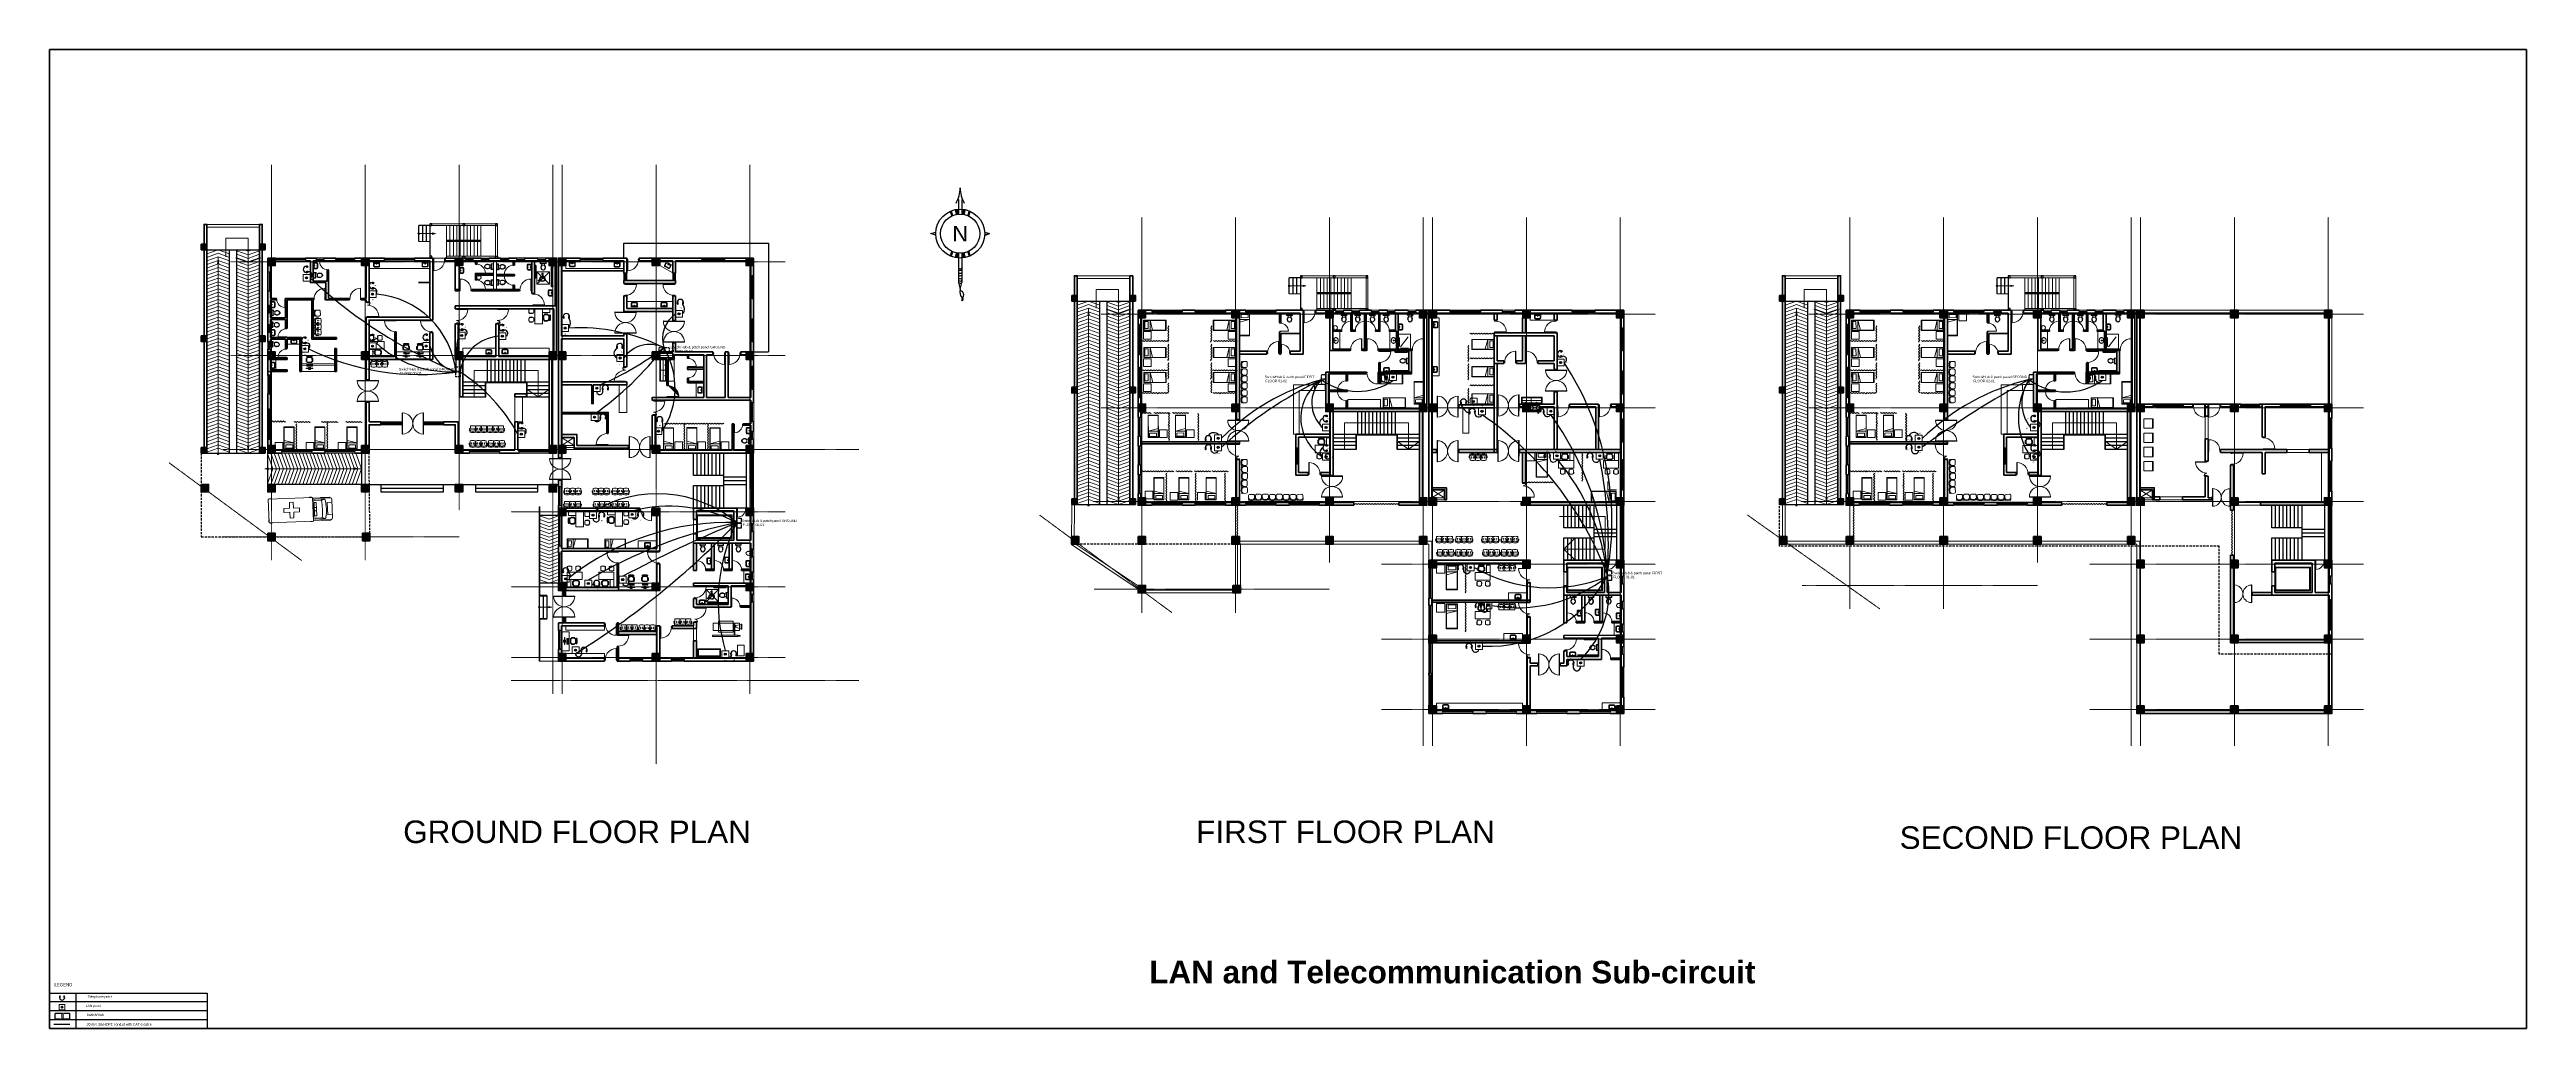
# Model space of a CAD drawing. Header units: millimetres. Extents: x 2402294 to 3337895, y 3394997 to 3969149.
# Drawn here: x 2419715 to 2617776, y 3708180 to 3786495 of the extents above; entities that cross this region are included whole.
import ezdxf

# ---------------------------------------------------------------- set-up
doc = ezdxf.new("R2010")
doc.units = ezdxf.units.MM
doc.header["$MEASUREMENT"] = 0
doc.linetypes.add('CENTER', pattern=[2, 1.25, -0.25, 0.25, -0.25])
doc.linetypes.add('DASHED', pattern=[0.75, 0.5, -0.25])
for name, color, linetype, lineweight in [('0newfurnture', 30, 'Continuous', 15), ('centreline', 52, 'CENTER', 5), ('Column-0.5', 14, 'Continuous', 50), ('Dimension- 0.15', 114, 'Continuous', 15), ('Dimension-137.5', 86, 'Continuous', 13), ('door', 41, 'Continuous', 5), ('Door Opening-0.09', 253, 'Continuous', 9), ('elect text', 2, 'Continuous', 50), ('Frame-0.3', 24, 'Continuous', 30), ('furniture', 34, 'Continuous', 15), ('Furniture Hospital-0.09', 44, 'Continuous', 9), ('greenery', 82, 'Continuous', 5), ('Hatch', 9, 'Continuous', 9), ('hatch-1', 53, 'Continuous', 15), ('hidden lines', 205, 'DASHED', 5), ('LAN', 60, 'Continuous', 25), ('Metal  workt-0.2', 13, 'Continuous', 20), ('Railing', 73, 'Continuous', 20), ('Sill Level', 140, 'Continuous', 20), ('stairs', 6, 'Continuous', 25), ('T-Fixture-0.09', 255, 'Continuous', 9), ('Telephone points', 53, 'Continuous', 15), ('TXT', 7, 'Continuous', 25), ('WALL 0.2', 7, 'Continuous', 20), ('wall 0.4', 7, 'Continuous', 40), ('Wall-0.5', 7, 'Continuous', 50), ('WINDOW', 152, 'Continuous', 30), ('Windows Plan', 152, 'Continuous', 35)]:
    doc.layers.add(name, color=color, linetype=linetype, lineweight=lineweight)
for name, color, linetype in [('LAN conduit wire', 130, 'CENTER'), ('LAN Switch', 110, 'CENTER'), ('Tele conduit wire', 53, 'CENTER')]:
    doc.layers.add(name, color=color, linetype=linetype)
doc.styles.add('ARIAL', font='arial.ttf')
doc.styles.get("Standard").update_dxf_attribs({"font": 'arial.ttf'})
doc.linetypes.add('ZIGZAG', pattern='A,0.0001,-0.2,[131,ltypeshp.shx,S=0.2,R=0,X=-0.2,Y=0],-0.4,[131,ltypeshp.shx,S=0.2,R=180,X=0.2,Y=0],-0.2', length=0.8001)
doc.dimstyles.get("Standard").update_dxf_attribs({"dimtxt": 500, "dimasz": 100, "dimexe": 100, "dimexo": 200, "dimgap": 0.09, "dimtad": 0, "dimtoh": 1, "dimdec": 0, "dimzin": 0, "dimdsep": 46, "dimtxsty": 'Standard', "dimblk": 'DOT', "dimcen": 0, "dimclrd": 256, "dimclre": 256, "dimclrt": 256, "dimadec": 0, "dimazin": 0, "dimtfac": 1, "dimtdec": 0, "dimtofl": 0, "dimtmove": 0, "dimatfit": 3, "dimfxl": 1, "dimtolj": 1, "dimtzin": 0, "dimlwd": -1, "dimlwe": -1, "dimarcsym": 1})

# ---------------------------------------------------------------- blocks, each defined once
blk = doc.blocks.new('NORTH-flat-1-flat-1-flat-1-flat-1')
at = {"color": 7, "ltscale": 5}
for p, q in [((-144, 2743), (-144, 1561)), ((131, 2743), (131, 1562)), ((-2351, 0), (-1959, 131)), ((1959, 131), (2351, 0)), ((-1959, -131), (-2351, 0)), ((-144, -1561), (-144, -3004)), ((131, -1562), (131, -3004)), ((-144, -3004), (-144, -3895)), ((-136, -3908), (0, -4454)), ((0, -4454), (136, -3908)), ((131, -3004), (131, -3895))]:
    blk.add_line(p, q, dxfattribs=at)
at = {"color": 7}
for centre, major_axis, start_param, end_param in [((0, 0), (0, 1959), 4.7123829, 10.9955682), ((-2518, 3685), (0, 2518), 4.195324, 4.7016853), ((2518, 3685), (0, 2518), 1.5817256, 2.0880869), ((0, 0), (0, 1567), -1.570773, 4.7124123), ((605, -4665), (0, 641), 1.2348522, 2.4324535), ((-70, -4902), (0, 356), 3.8834781, 6.0610307), ((227, -5272), (0, 122), 0.4834765, 2.6582734), ((108, -5260), (0, 135), 3.624641, 5.6489307)]:
    blk.add_ellipse(centre, major_axis=major_axis, ratio=0.999999, start_param=start_param, end_param=end_param, dxfattribs=at)
at = {"color": 1}
for centre, start_param, end_param in [((0, -2627), 2.2700475, 4.0137911), ((0, -2754), 2.2696925, 4.0134361), ((0, -2995), 2.2693374, 4.013081), ((0, -3198), 2.2700475, 4.0137911), ((0, -3439), 2.2697111, 4.0134547), ((0, -3617), 2.2700475, 4.0137911), ((0, -3794), 2.2696925, 4.0134361)]:
    blk.add_ellipse(centre, major_axis=(0, 178), ratio=0.999999, start_param=start_param, end_param=end_param, dxfattribs=at)
at = {"color": 1, "ltscale": 5}
for points in [[(-834, 1772), (-662, 1834), (-727, 1390), (-548, 1461)], [(-441, 1905), (-143, 1949), (-352, 1523), (-143, 1541)], [(453, 1905), (155, 1949), (364, 1523), (155, 1541)], [(846, 1772), (673, 1834), (739, 1390), (560, 1461)], [(-834, -1772), (-662, -1833), (-727, -1390), (-548, -1461)], [(-441, -1905), (-143, -1949), (-352, -1523), (-143, -1541)], [(453, -1905), (155, -1949), (364, -1523), (155, -1541)], [(846, -1772), (673, -1833), (739, -1390), (560, -1461)]]:
    blk.add_solid(points, dxfattribs=at)
at = {"layer": 'Column-0.5', "ltscale": 5}
blk.add_line((2351, 0), (1959, -131), dxfattribs=at)
at = {"color": 7, "ltscale": 5, "style": 'ARIAL'}
blk.add_text('N', height=1250, rotation=0.00022, dxfattribs=at).set_placement((-631, -625))
blk = doc.blocks.new("door 3'3")
at = {"layer": 'door'}
for p, q in [((82769.4, -31237.4), (82769.4, -31203.4)), ((82769.8, -31203.4), (82769.4, -31203.4)), ((82769.8, -31237.4), (82769.8, -31203.4))]:
    blk.add_line(p, q, dxfattribs=at)
at = {"layer": 'door', "ltscale": 80}
for points in [[(82769.8, -31239.8), (82767.4, -31239.8), (82767.4, -31239.4), (82766.9, -31239.4), (82766.9, -31236.4), (82767.4, -31236.4), (82767.4, -31235.9), (82769.4, -31235.9), (82769.4, -31237.4), (82769.8, -31237.4)], [(82802.9, -31239.8), (82805.4, -31239.8), (82805.4, -31239.4), (82805.9, -31239.4), (82805.9, -31236.4), (82805.4, -31236.4), (82805.4, -31235.9), (82803.4, -31235.9), (82803.4, -31237.4), (82802.9, -31237.4)]]:
    blk.add_lwpolyline(points, close=True, dxfattribs=at)
blk.add_arc((82769.4, -31237.4), 34, 0, 89.20471, dxfattribs=at)
at = {"layer": 'Hatch'}
for centre, radius, start, end in [((82767.7, -31239.9), 2.68, 36.75824, 107.53286), ((82767.3, -31240.3), 1.96, 14.76809, 101.35249), ((82757.2, -31236.2), 10.6, 342.68423, 1.60142), ((82764.4, -31235.9), 4.57, 311.03249, 0.21009), ((82768.1, -31239.1), 3.04, 64.81981, 103.53483), ((82767.3, -31236.1), 3.25, 271.0473, 321.53187), ((82805.1, -31239.9), 2.68, 72.46714, 143.24176), ((82805.5, -31236.1), 3.25, 218.46813, 268.9527), ((82804.7, -31239.1), 3.04, 76.46517, 115.18019), ((82805.5, -31240.3), 1.96, 78.64751, 165.23191), ((82808.4, -31235.9), 4.57, 179.78991, 228.96751), ((82815.6, -31236.2), 10.6, 178.39858, 197.31577)]:
    blk.add_arc(centre, radius, start, end, dxfattribs=at)
blk = doc.blocks.new('A$C01AF3ADE')
at = {"layer": 'Furniture Hospital-0.09'}
for p, q in [((0, 935), (0, 855)), ((15, 935), (0, 935)), ((15, 920), (0, 920)), ((0, 870), (15, 870)), ((0, 855), (15, 855)), ((0, 135), (15, 135)), ((0, 55), (0, 135)), ((0, 120), (15, 120)), ((15, 70), (0, 70)), ((15, 55), (0, 55)), ((15, 975), (1815, 975)), ((15, 15), (15, 975)), ((1815, 15), (15, 15)), ((135, 990), (55, 990)), ((55, 990), (55, 975)), ((55, 0), (55, 15)), ((135, 0), (55, 0)), ((70, 990), (70, 975)), ((70, 0), (70, 15)), ((120, 975), (120, 990)), ((120, 15), (120, 0)), ((135, 975), (135, 990)), ((135, 15), (135, 0)), ((625, 575), (865, 575)), ((625, 415), (625, 575)), ((865, 415), (625, 415)), ((865, 815), (1025, 815)), ((865, 575), (865, 815)), ((865, 175), (865, 415)), ((1025, 175), (865, 175)), ((1025, 815), (1025, 575)), ((1025, 575), (1265, 575)), ((1025, 415), (1025, 175)), ((1265, 415), (1025, 415)), ((1265, 575), (1265, 415)), ((1695, 975), (1695, 990)), ((1695, 990), (1775, 990)), ((1695, 15), (1695, 0)), ((1695, 0), (1775, 0)), ((1710, 975), (1710, 990)), ((1710, 15), (1710, 0)), ((1760, 990), (1760, 975)), ((1760, 0), (1760, 15)), ((1775, 990), (1775, 975)), ((1775, 0), (1775, 15)), ((1815, 975), (1815, 15)), ((1815, 935), (1830, 935)), ((1815, 920), (1830, 920)), ((1830, 870), (1815, 870)), ((1830, 855), (1815, 855)), ((1830, 135), (1815, 135)), ((1830, 120), (1815, 120)), ((1815, 70), (1830, 70)), ((1815, 55), (1830, 55)), ((1830, 935), (1830, 855)), ((1830, 55), (1830, 135)), ((1835, 945), (2536, 936)), ((1835, 45), (1835, 945)), ((1835, 725), (1865, 725)), ((1835, 265), (1865, 265)), ((1835, 45), (2536, 54)), ((1865, 751), (1875, 761)), ((1865, 750), (1865, 240)), ((1955, 565), (1865, 565)), ((1955, 425), (1865, 425)), ((1865, 240), (1875, 230)), ((1875, 761), (1890, 766)), ((1875, 230), (1890, 225)), ((1885, 855), (1905, 905)), ((2145, 855), (1885, 855)), ((1885, 135), (1905, 85)), ((2145, 135), (1885, 135)), ((1890, 766), (1930, 766)), ((1890, 225), (1930, 225)), ((1905, 905), (2265, 905)), ((1905, 85), (2265, 85)), ((1945, 761), (1930, 766)), ((1945, 230), (1930, 225)), ((1955, 751), (1945, 761)), ((1955, 240), (1945, 230)), ((1955, 750), (1955, 240)), ((2115, 945), (2135, 965)), ((2115, 45), (2135, 25)), ((2135, 965), (2505, 965)), ((2135, 25), (2505, 25)), ((2265, 905), (2145, 855)), ((2265, 85), (2145, 135)), ((2175, 845), (2288, 893)), ((2175, 145), (2288, 97)), ((2285, 895), (2301, 885)), ((2285, 95), (2301, 105)), ((2405, 745), (2595, 725)), ((2405, 745), (2405, 245)), ((2405, 245), (2595, 265)), ((2505, 965), (2534, 936)), ((2505, 25), (2534, 54)), ((2595, 876), (2595, 114))]:
    blk.add_line(p, q, dxfattribs=at)
for centre, radius, start, end in [((-878, 495), 3072, 353.45902, 6.54098), ((2269, 834), 60, 10.7953, 57.52881), ((2269, 156), 60, 302.47119, 349.2047), ((103, 495), 2252, 351.04413, 8.95587), ((2535, 876), 60, 0, 89.24615), ((2535, 114), 60, 270.75385, 0)]:
    blk.add_arc(centre, radius, start, end, dxfattribs=at)
blk = doc.blocks.new('xray')
at = {"layer": 'Furniture Hospital-0.09'}
for p, q in [((3462.8, 4300.7), (3462.8, 4316.1)), ((3479.2, 4311.9), (3462.8, 4316.1)), ((3479.2, 4307.4), (3462.8, 4300.7)), ((3484.5, 4320.4), (3484.5, 4281.6))]:
    blk.add_line(p, q, dxfattribs=at)
for points in [[(3462.8, 4300.7), (3460.8, 4300.7), (3460.8, 4316.6), (3462.8, 4316.6)], [(3472.2, 4278.4), (3465.9, 4278.4), (3465.9, 4280.5), (3472.2, 4280.5)], [(3551.8, 4296.4), (3467.7, 4296.4), (3467.7, 4320.4), (3551.8, 4320.4)], [(3554.6, 4277), (3472.2, 4277), (3472.2, 4281.6), (3554.6, 4281.6)], [(3484.5, 4281.6), (3482.3, 4281.6), (3482.3, 4320.4), (3484.5, 4320.4)], [(3535.4, 4291.3), (3488.5, 4291.3), (3488.5, 4325.8), (3535.4, 4325.8)], [(3474.6, 4215.2), (3474.6, 4250), (3452.7, 4250), (3452.7, 4215.2)]]:
    blk.add_lwpolyline(points, close=True, dxfattribs=at)
for points in [[(3482.3, 4307.4), (3479.2, 4307.4), (3479.2, 4311.9), (3482.3, 4311.9)], [(3484.5, 4311.9), (3488.5, 4311.9), (3488.5, 4307.4), (3484.5, 4307.4)]]:
    blk.add_lwpolyline(points, dxfattribs=at)
at = {"layer": 'Furniture Hospital-0.09', "lineweight": 5}
for points in [[(3601.2, 4213.3), (3529.1, 4213.3), (3529.1, 4237.3), (3601.2, 4237.3)], [(3599.2, 4215.3), (3531.1, 4215.3), (3531.1, 4235.3), (3599.2, 4235.3)]]:
    blk.add_lwpolyline(points, close=True, dxfattribs=at)
blk = doc.blocks.new('BED')
at = {"layer": 'Furniture Hospital-0.09'}
for p, q in [((-2.12, 0.47), (-2.12, -0.48)), ((-2.12, -0.48), (-2.12, 0.47)), ((-0.01, 0.47), (-2.12, 0.47)), ((-2.07, 0.47), (-2.07, -0.48)), ((-0.06, 0.46), (-2.07, 0.46)), ((-0.85, -0.46), (-0.61, 0.47)), ((-0.61, 0.47), (-0.61, -0.46)), ((-0.42, 0.34), (-0.43, -0.3)), ((-0.42, 0.34), (-0.12, 0.34)), ((-0.12, -0.3), (-0.12, 0.34)), ((-0.06, -0.48), (-0.06, 0.47)), ((-0.01, -0.48), (-0.01, 0.47)), ((-2.12, -0.48), (-0.01, -0.48)), ((-2.07, -0.46), (-0.06, -0.46)), ((-0.43, -0.3), (-0.12, -0.3))]:
    blk.add_line(p, q, dxfattribs=at)
blk = doc.blocks.new('MAIN DOOR')
at = {"layer": 'door', "ltscale": 1000}
for points in [[(2313.5, 188.5), (2347.4, 188.5), (2347.4, 187.3), (2313.5, 187.3)], [(2381.3, 188.5), (2348.9, 188.5), (2348.9, 187.3), (2381.3, 187.3)]]:
    blk.add_lwpolyline(points, close=True, dxfattribs=at)
for points in [[(2346.1, 190.6), (2346.1, 188.5)], [(2348.9, 188.1), (2347.4, 188.1), (2347.4, 188.5), (2346.1, 188.5), (2346.1, 190.6), (2350.2, 190.6)], [(2347.4, 188.1), (2348.9, 188.1), (2348.9, 188.5), (2350.2, 188.5), (2350.2, 190.6), (2346.1, 190.6)], [(2350.2, 190.6), (2350.2, 188.5)], [(2313.4, 120.7), (2347.3, 120.7), (2347.3, 121.9), (2313.4, 121.9), (2313.4, 120.7)], [(2348.8, 121.1), (2347.3, 121.1), (2347.3, 120.7), (2346, 120.7), (2346, 118.6), (2350.1, 118.6)], [(2347.3, 121.1), (2348.8, 121.1), (2348.8, 120.7), (2350.1, 120.7), (2350.1, 118.6), (2346, 118.6)], [(2346, 118.6), (2346, 120.7)], [(2381.3, 120.7), (2348.8, 120.7), (2348.8, 121.9), (2381.3, 121.9), (2381.3, 120.7)], [(2350.1, 118.6), (2350.1, 120.7)]]:
    blk.add_lwpolyline(points, dxfattribs=at)
at = {"layer": 'Door Opening-0.09', "ltscale": 1000}
for centre, start, end in [((2347.4, 188.5), 182.11678, 357.88255), ((2347.3, 120.7), 2.11669, 177.88264)]:
    blk.add_arc(centre, 33.9, start, end, dxfattribs=at)
at = {"layer": 'WINDOW', "ltscale": 5}
blk.add_line((2350.1, 190.6), (2350.1, 190.6), dxfattribs=at)
blk = doc.blocks.new('desk')
at = {"layer": 'Furniture Hospital-0.09', "lineweight": 0}
for p, q in [((82778.1, -33213.8), (82775.8, -33214)), ((82775.8, -33214.2), (82775.9, -33214.2)), ((82775.8, -33214.3), (82775.9, -33214.3)), ((82775.8, -33216.6), (82775.9, -33216.6)), ((82775.8, -33216.6), (82775.9, -33216.6)), ((82778.1, -33217.1), (82775.8, -33216.9)), ((82775.9, -33212.3), (82778.8, -33212.3)), ((82775.9, -33218.6), (82778.8, -33218.6)), ((82777.7, -33214.4), (82778.6, -33214.4)), ((82777.7, -33214.5), (82777.7, -33214.4)), ((82777.7, -33214.5), (82778.8, -33214.5)), ((82777.7, -33216.4), (82778.6, -33216.4)), ((82777.7, -33216.4), (82778.8, -33216.4)), ((82777.7, -33216.4), (82777.7, -33216.4)), ((82777.8, -33216.4), (82777.8, -33214.5)), ((82779.1, -33204.5), (82778.8, -33204.7)), ((82778.8, -33226.1), (82778.8, -33204.7)), ((82778.8, -33226.1), (82779.1, -33226.3)), ((82779.6, -33212.3), (82781, -33212.3)), ((82779.6, -33218.6), (82781, -33218.6))]:
    blk.add_line(p, q, dxfattribs=at)
at = {"layer": 'Furniture Hospital-0.09', "lineweight": 0, "ltscale": 100}
for p, q in [((82786.2, -33223.5), (82786.2, -33206.1)), ((82786.2, -33206.1), (82791.3, -33206.1)), ((82791.3, -33223.5), (82786.2, -33223.5)), ((82786.5, -33207.8), (82787.1, -33207.8)), ((82786.5, -33217.1), (82786.5, -33207.8)), ((82787.1, -33217.1), (82786.5, -33217.1)), ((82786.5, -33219.9), (82786.5, -33217.6)), ((82786.5, -33217.6), (82787.1, -33217.6)), ((82787.1, -33219.9), (82786.5, -33219.9)), ((82786.6, -33207), (82786.6, -33206.4)), ((82786.6, -33206.4), (82787.1, -33206.4)), ((82787.1, -33207), (82786.6, -33207)), ((82787.1, -33206.4), (82787.1, -33207)), ((82787.1, -33207.8), (82787.1, -33217.1)), ((82787.1, -33217.6), (82787.1, -33219.9)), ((82787.4, -33217.1), (82787.4, -33206.3)), ((82787.4, -33206.3), (82791.1, -33206.3)), ((82791.1, -33217.1), (82787.4, -33217.1)), ((82787.5, -33220), (82787.5, -33217.5)), ((82787.5, -33217.5), (82788.6, -33217.5)), ((82788.6, -33220), (82787.5, -33220)), ((82787.5, -33223.2), (82787.5, -33220.3)), ((82787.5, -33220.3), (82791.1, -33220.3)), ((82791.1, -33223.2), (82787.5, -33223.2)), ((82788.6, -33217.5), (82788.6, -33220)), ((82790, -33219.2), (82790, -33218.4)), ((82790, -33218.4), (82790.5, -33218.4)), ((82790.5, -33219.2), (82790, -33219.2)), ((82790.5, -33217.6), (82791, -33217.6)), ((82790.5, -33218.4), (82790.5, -33217.6)), ((82790.5, -33220.1), (82790.5, -33219.2)), ((82791, -33220.1), (82790.5, -33220.1)), ((82791, -33217.6), (82791, -33220.1)), ((82791.1, -33206.3), (82791.1, -33217.1)), ((82791.1, -33220.3), (82791.1, -33223.2)), ((82791.3, -33206.1), (82791.3, -33223.5))]:
    blk.add_line(p, q, dxfattribs=at)
at = {"layer": 'Furniture Hospital-0.09', "ltscale": 6}
for p, q in [((82800.5, -33205), (82808.5, -33205)), ((82800.5, -33206.6), (82808.5, -33206.6)), ((82800.5, -33224.7), (82808.5, -33224.7)), ((82800.5, -33226.3), (82808.5, -33226.3)), ((82813.9, -33214), (82815.9, -33214)), ((82813.9, -33217.3), (82815.9, -33217.3))]:
    blk.add_line(p, q, dxfattribs=at)
at = {"layer": 'Furniture Hospital-0.09', "lineweight": 0}
for points in [[(82775.2, -33217.9), (82775.2, -33213)], [(82775.8, -33216.9), (82775.8, -33214)], [(82775.9, -33216.6), (82775.9, -33214.2)], [(82775.9, -33216.6), (82775.9, -33214.3)], [(82779.6, -33226.3), (82779.6, -33204.5), (82779.1, -33204.5), (82779.1, -33226.3), (82779.6, -33226.3)], [(82781.7, -33217.9), (82781.7, -33213)]]:
    blk.add_lwpolyline(points, dxfattribs=at)
for points in [[(82778.1, -33213.8, -0.263666), (82778.5, -33214), (82778.6, -33214.1), (82778.6, -33214.4)], [(82778.1, -33217.1, 0.263666), (82778.5, -33216.9), (82778.6, -33216.8), (82778.6, -33216.4)]]:
    blk.add_lwpolyline(points, format="xyb", dxfattribs=at)
at = {"layer": 'Furniture Hospital-0.09', "ltscale": 6}
for points in [[(82797.1, -33215.6), (82797.1, -33210.6, -0.414214), (82800.5, -33207.2), (82810.6, -33207.2, -0.418376), (82813.9, -33210.6), (82813.9, -33215.6)], [(82797.1, -33215.6), (82797.1, -33220.7, 0.414214), (82800.5, -33224.1), (82810.6, -33224.1, 0.418376), (82813.9, -33220.7), (82813.9, -33215.6)], [(82798.2, -33215.6), (82798.2, -33211.3, -0.28028), (82801.6, -33207.2), (82809.5, -33208, -0.418376), (82812.8, -33211.3), (82812.8, -33215.6)], [(82798.2, -33215.6), (82798.2, -33219.9, 0.28028), (82801.6, -33224.1), (82809.5, -33223.3, 0.418376), (82812.8, -33219.9), (82812.8, -33215.6)], [(82816.3, -33208.6, -0.214578), (82815.9, -33212.2), (82815.9, -33215.6)], [(82816.3, -33222.7, 0.214578), (82815.9, -33219.1), (82815.9, -33215.6)], [(82816.6, -33207.1, -0.207066), (82818.1, -33212.2), (82818.1, -33215.6)], [(82816.6, -33224.2, 0.207066), (82818.1, -33219.1), (82818.1, -33215.6)]]:
    blk.add_lwpolyline(points, format="xyb", dxfattribs=at)
at = {"layer": 'Furniture Hospital-0.09', "lineweight": 0}
for centre, radius in [((82775.4, -33213.8), 0.0699), ((82775.4, -33214.4), 0.0699), ((82775.4, -33215), 0.0699), ((82775.4, -33215.6), 0.0699), ((82775.4, -33216.2), 0.0699), ((82775.4, -33216.7), 0.0699), ((82775.4, -33217.3), 0.0699), ((82775.4, -33217.9), 0.0699), ((82779.3, -33214), 0.0463), ((82779.3, -33216.9), 0.0463)]:
    blk.add_circle(centre, radius, dxfattribs=at)
for centre, start, end in [((82775.9, -33213), 90, 180), ((82775.9, -33217.9), 180, 270), ((82781, -33213), 0, 90), ((82781, -33217.9), 270, 0)]:
    blk.add_arc(centre, 0.695, start, end, dxfattribs=at)
at = {"layer": 'Furniture Hospital-0.09', "ltscale": 6}
for centre, radius, start, end in [((82800.7, -33205.8), 0.824, 100.57806, 259.64196), ((82800.7, -33225.5), 0.824, 100.35804, 259.42194), ((82808.5, -33205.8), 0.812, 270, 90), ((82808.5, -33225.5), 0.812, 270, 90), ((82816.2, -33207.8), 0.823, 59.8228, 277.53485), ((82816.2, -33223.5), 0.823, 82.46515, 300.1772)]:
    blk.add_arc(centre, radius, start, end, dxfattribs=at)
blk = doc.blocks.new('BANCAS')
at = {"layer": 'Furniture Hospital-0.09'}
for p, q in [((-0.24, -0.25), (-0.31, -0.25)), ((-0.31, -0.35), (-0.31, -0.25)), ((-0.24, -0.35), (-0.31, -0.35)), ((-0.29, -0.41), (-0.3, -0.35)), ((-0.26, -0.41), (-0.25, -0.35)), ((0.31, -0.25), (0.24, -0.25)), ((0.31, -0.35), (0.24, -0.35)), ((0.26, -0.41), (0.25, -0.35)), ((0.29, -0.41), (0.3, -0.35)), ((0.31, -0.35), (0.31, -0.25))]:
    blk.add_line(p, q, dxfattribs=at)
blk.add_lwpolyline([(0.23, -0.05, 0.346546), (0.2, -0.02, 0.095695), (-0.2, -0.02, 0.346546), (-0.23, -0.05), (-0.24, -0.42, 0.318973), (-0.23, -0.45, 0.193005), (0.23, -0.45, 0.318973), (0.24, -0.42)], format="xyb", close=True, dxfattribs=at)
blk.add_lwpolyline([(-0.24, -0.52), (-0.24, -0.49, -0.522832), (-0.22, -0.47, 0.18), (0.22, -0.47, -0.522832), (0.25, -0.49), (0.25, -0.55, -0.306573), (0.23, -0.57, -0.192782), (-0.23, -0.57, -0.306573), (-0.24, -0.55), (-0.24, -0.5)], format="xyb", dxfattribs=at)
for centre, radius in [((-0.27, -0.42), 0.025), ((-0.09, -0.22), 0.015), ((-0.09, -0.32), 0.015), ((0.09, -0.22), 0.015), ((0.09, -0.32), 0.015), ((0.28, -0.42), 0.025)]:
    blk.add_circle(centre, radius, dxfattribs=at)
blk = doc.blocks.new('A$C72AE6952')
at = {"ltscale": 20, "xscale": 800, "yscale": 800, "zscale": 800, "row_count": 1, "column_count": 3, "row_spacing": 0, "column_spacing": 440.0000000000001}
blk.add_blockref('BANCAS', (-440, 0), dxfattribs=at)
blk = doc.blocks.new("door 5'")
at = {"layer": 'door', "ltscale": 1000}
for points in [[(2177525, 4317078), (2177525, 4317062), (2177516, 4317062), (2177516, 4317020), (2177473, 4317020), (2177474, 4317105)], [(2177525, 4317062), (2177525, 4317105), (2177474, 4317105), (2177473, 4317020)], [(2177473, 4317020), (2177516, 4317020)], [(2177474, 4317105), (2177516, 4317105)], [(2178697, 4316120), (2178697, 4317060), (2178671, 4317060), (2178671, 4316120), (2178697, 4316120)], [(2178689, 4317076), (2178689, 4317060), (2178697, 4317060), (2178697, 4317018), (2178740, 4317018), (2178740, 4317104)], [(2178689, 4317060), (2178689, 4317104), (2178740, 4317104), (2178740, 4317018)], [(2178740, 4317018), (2178697, 4317018)]]:
    blk.add_lwpolyline(points, dxfattribs=at)
blk.add_lwpolyline([(2177516, 4316839), (2177516, 4317062), (2177543, 4317062), (2177543, 4316839)], close=True, dxfattribs=at)
at = {"layer": 'Door Opening-0.09', "ltscale": 1000}
for centre, radius, start, end in [((2177516, 4317062), 224, 276.6944, 2.34403), ((2178697, 4317076), 957, 180.34163, 268.42442)]:
    blk.add_arc(centre, radius, start, end, dxfattribs=at)
at = {"layer": 'WINDOW', "ltscale": 5}
blk.add_line((2177474, 4317104), (2177474, 4317104), dxfattribs=at)
blk = doc.blocks.new('scrub sink')
at = {"layer": 'Furniture Hospital-0.09'}
for p, q in [((0, -611), (0, 0)), ((0, 0), (1900, 0)), ((0, -611), (0, 0)), ((1900, -611), (1900, 0)), ((1900, 0), (1900, -611)), ((0, -110), (1900, -110)), ((1900, -611), (0, -611)), ((50, -536), (50, -110)), ((50, -320), (1850, -320)), ((1850, -536), (50, -536)), ((950, -536), (950, -110)), ((1850, -536), (1850, -110)), ((1850, -536), (1850, -110))]:
    blk.add_line(p, q, dxfattribs=at)
for points in [[(452, 0), (527, 0), (527, -5), (452, -5)], [(464, -5), (514, -5), (514, -30), (464, -30)], [(1376, 0), (1451, 0), (1451, -5), (1376, -5)], [(1389, -5), (1439, -5), (1439, -30), (1389, -30)]]:
    blk.add_lwpolyline(points, close=True, dxfattribs=at)
for points in [[(473, -30), (477, -158, 0.199366), (502, -158), (506, -30)], [(1397, -30), (1401, -158, 0.199366), (1426, -158), (1430, -30)]]:
    blk.add_lwpolyline(points, format="xyb", dxfattribs=at)
for centre, radius, start, end in [((489, -153), 20, 130.94809, 49.05191), ((489, -153), 15, 149.1321, 30.8679), ((1414, -153), 20, 130.94809, 49.05191), ((1414, -153), 15, 149.1321, 30.8679)]:
    blk.add_arc(centre, radius, start, end, dxfattribs=at)
blk = doc.blocks.new('d1')
at = {"layer": 'door'}
for p, q in [((2442.7, 10746.2), (2408.3, 10746.2)), ((2408.3, 10746.2), (2408.3, 10745.7)), ((2442.7, 10745.7), (2408.3, 10745.7))]:
    blk.add_line(p, q, dxfattribs=at)
at = {"layer": 'door', "ltscale": 80}
for points in [[(2445, 10779.7), (2445, 10782), (2444.6, 10782), (2444.6, 10782.4), (2441.8, 10782.4), (2441.8, 10782), (2441.4, 10782), (2441.4, 10780.1), (2442.7, 10780.1), (2442.7, 10779.7)], [(2445, 10746.2), (2445, 10743.9), (2444.6, 10743.9), (2444.6, 10743.4), (2441.8, 10743.4), (2441.8, 10743.9), (2441.4, 10743.9), (2441.4, 10745.7), (2442.7, 10745.7), (2442.7, 10746.2)]]:
    blk.add_lwpolyline(points, close=True, dxfattribs=at)
at = {"layer": 'Door Opening-0.09', "ltscale": 80}
blk.add_arc((2442.7, 10745.7), 34.4, 90, 179.27403, dxfattribs=at)
at = {"layer": 'hidden lines'}
for centre, radius, start, end in [((2441.6, 10791.4), 9.82, 268.39858, 287.31577), ((2441.4, 10784.8), 4.22, 269.78991, 318.96751), ((2441.4, 10741.1), 4.22, 41.03249, 90.21009), ((2441.6, 10734.5), 9.82, 72.68423, 91.60142), ((2444.3, 10781.3), 2.81, 166.46517, 205.18019), ((2444.3, 10744.5), 2.81, 154.81981, 193.53483), ((2445, 10781.7), 2.48, 162.46714, 233.24176), ((2445, 10744.2), 2.48, 126.75824, 197.53286), ((2441.6, 10782), 3, 308.46813, 358.9527), ((2441.6, 10743.8), 3, 1.0473, 51.53187), ((2445.5, 10782.1), 1.81, 168.64751, 255.23191), ((2445.5, 10743.8), 1.81, 104.76809, 191.35249)]:
    blk.add_arc(centre, radius, start, end, dxfattribs=at)
blk = doc.blocks.new('Toilet - top')
at = {"layer": 'Furniture Hospital-0.09'}
for p, q in [((-10, -8.5), (-8, -8.5)), ((-10, -9.5), (-10, -8.5)), ((-7, -9.5), (-10, -9.5)), ((-8, -8.5), (-8, -8)), ((-7, -8), (-7, -9.5)), ((-4, -8), (-6, -14)), ((4, -14), (-4, -14)), ((4, -8), (6, -14)), ((9.5, -6), (9.5, -2))]:
    blk.add_line(p, q, dxfattribs=at)
blk.add_lwpolyline([(10.5, -8), (10.5, 0), (-10.5, 0), (-10.5, -8)], close=True, dxfattribs=at)
for points in [[(-9.5, -2), (-9.5, -6)], [(8.5, -1), (-8.5, -1)], [(-8.5, -7), (8.5, -7)]]:
    blk.add_lwpolyline(points, dxfattribs=at)
for centre, radius, start, end in [((-8.6, -1.9), 0.884, 81.8699, 188.1301), ((-8.6, -6.1), 0.884, 171.8699, 278.1301), ((3.5, -21.6), 12.2, 141.46911, 247.97143), ((4.2, -21.8), 11.3, 136.36773, 238.94682), ((0, -27.9), 4, 245.73182, 294.26817), ((0, -29), 4, 254.86053, 285.13947), ((-3.5, -21.6), 12.2, 292.02843, 38.53071), ((-4.2, -21.8), 11.3, 301.05301, 43.63209), ((8.6, -1.9), 0.884, 351.8699, 98.1301), ((8.6, -6.1), 0.884, 261.8699, 8.1301)]:
    blk.add_arc(centre, radius, start, end, dxfattribs=at)
blk = doc.blocks.new('TAP')
at = {"layer": 'Furniture Hospital-0.09', "linetype": 'Continuous'}
for p, q in [((0, 38), (0, -38)), ((5, 38), (0, 38)), ((5, 38), (5, -38)), ((30, 25), (5, 25)), ((30, 0), (5, 0)), ((30, 25), (30, -25)), ((56, 16), (30, 16)), ((51, 7), (48, 8)), ((59, 19), (57, 22)), ((73, 24), (73, 27)), ((88, 20), (89, 22)), ((97, 15), (125, 12)), ((97, 8), (100, 9)), ((5, -38), (0, -38)), ((30, -25), (5, -25)), ((56, -16), (30, -16)), ((51, -8), (48, -9)), ((60, -20), (58, -22)), ((74, -24), (74, -27)), ((88, -19), (90, -22)), ((97, -7), (100, -8)), ((97, -15), (125, -12))]:
    blk.add_line(p, q, dxfattribs=at)
for radius in [21.2, 19.7]:
    blk.add_circle((74, 0), radius, dxfattribs=at)
for centre, radius, start, end in [((74, 0), 27.2, 163.05119, 199.05119), ((74, 0), 24.2, 127.05119, 163.05119), ((74, 0), 27.2, 91.05119, 127.05119), ((74, 0), 24.2, 55.05119, 91.05119), ((74, 0), 27.2, 19.05119, 55.05119), ((74, 0), 24.2, 343.05119, 19.05119), ((95, 0), 32.6, 337.45001, 22.54999), ((74, 0), 24.2, 199.05119, 235.05119), ((74, 0), 27.2, 235.05119, 271.05119), ((74, 0), 24.2, 271.05119, 307.05119), ((74, 0), 27.2, 307.05119, 343.05119)]:
    blk.add_arc(centre, radius, start, end, dxfattribs=at)
blk = doc.blocks.new('A$C2C054FB4')
at = {"layer": 'Furniture Hospital-0.09'}
for p, q in [((-375, -169), (-375, 181)), ((-325, -169), (-325, 181)), ((-300, 256), (0, 256)), ((-300, 206), (-75, 206)), ((-75, 206), (-75, 30)), ((0, 256), (0, -244)), ((-75, -194), (-300, -194)), ((0, -244), (-300, -244)), ((-75, -18), (-75, -194))]:
    blk.add_line(p, q, dxfattribs=at)
at = {"layer": 'Furniture Hospital-0.09', "ltscale": 30}
blk.add_circle((-115, 6), 26, dxfattribs=at)
at = {"layer": 'Furniture Hospital-0.09'}
for centre, radius, start, end in [((-300, 181), 75, 90, 180), ((-300, 181), 25, 90, 180), ((-300, -169), 75, 180, 270), ((-300, -169), 25, 180, 270)]:
    blk.add_arc(centre, radius, start, end, dxfattribs=at)
at = {"layer": 'Furniture Hospital-0.09', "rotation": 180}
blk.add_blockref('TAP', (0, 6), dxfattribs=at)
blk = doc.blocks.new('sems')
at = {"layer": 'Dimension- 0.15', "ltscale": 5}
h = blk.add_hatch(dxfattribs=at)
h.set_pattern_fill('ANSI31', color=256, scale=25.555556)
h.set_pattern_definition([(45, (55035.0093, 4945698.8337), (-2.258813329, 2.258813329), [])])
h.paths.add_polyline_path([(2173550, 4150430), (2173550, 4150489), (2173491, 4150489, 0.4142136)])
h.paths.add_polyline_path([(2173550, 4150430, 0.4142136), (2173609, 4150489), (2173550, 4150489)])
h.paths.add_polyline_path([(2173550, 4150489), (2173609, 4150489, 0.4142136), (2173550, 4150548)])
h.paths.add_polyline_path([(2173491, 4150489), (2173550, 4150489), (2173550, 4150548, 0.4142136)])
for p, q in [((2174664, 4150546), (2174664, 4150431)), ((2174894, 4150489), (2174664, 4150546)), ((2174664, 4150431), (2174894, 4150489))]:
    blk.add_line(p, q, dxfattribs=at)
blk.add_lwpolyline([(2174664, 4150489), (2173550, 4150489)], dxfattribs=at)
blk.add_circle((2173550, 4150489), 59.1, dxfattribs=at)
blk.add_solid([(2174664, 4150546), (2174894, 4150489), (2174664, 4150431)], dxfattribs=at)
at = {"layer": 'Dimension-137.5', "ltscale": 5}
blk.add_line((2174664, 4150489), (2174894, 4150489), dxfattribs=at)
at = {"layer": 'Frame-0.3'}
for points in [[(2174450, 4151281), (2174450, 4151131), (2174600, 4151131), (2174600, 4151281)], [(2177075, 4151281), (2177075, 4151131), (2177225, 4151131), (2177225, 4151281)], [(2179700, 4151281), (2179700, 4151131), (2179850, 4151131), (2179850, 4151281)], [(2174450, 4148681), (2174450, 4148531), (2174600, 4148531), (2174600, 4148681)], [(2177075, 4148531), (2177075, 4148681), (2177225, 4148681), (2177225, 4148531)], [(2179700, 4148531), (2179700, 4148681), (2179850, 4148681), (2179850, 4148531)]]:
    blk.add_lwpolyline(points, close=True, dxfattribs=at)
at = {"layer": 'Metal  workt-0.2', "ltscale": 5}
for p, q in [((2174600, 4151281), (2179700, 4151281)), ((2175775, 4151131), (2175775, 4149956)), ((2175775, 4149856), (2175775, 4148681)), ((2176050, 4151131), (2176050, 4149956)), ((2176050, 4149856), (2176050, 4148681)), ((2176325, 4151131), (2176325, 4149956)), ((2176325, 4149856), (2176325, 4148681)), ((2176600, 4151131), (2176600, 4149956)), ((2176600, 4149856), (2176600, 4148681)), ((2176875, 4151131), (2176875, 4149956)), ((2176875, 4149856), (2176875, 4148681)), ((2177150, 4151131), (2177150, 4149956)), ((2177150, 4149856), (2177150, 4148681)), ((2177425, 4151131), (2177425, 4149956)), ((2177425, 4149856), (2177425, 4148681)), ((2177700, 4151131), (2177700, 4149956)), ((2177700, 4149856), (2177700, 4148681)), ((2177975, 4151131), (2177975, 4149956)), ((2177975, 4149856), (2177975, 4148681)), ((2178250, 4151131), (2178250, 4149956)), ((2178250, 4149856), (2178250, 4148681)), ((2178525, 4151131), (2178525, 4149956)), ((2178525, 4149856), (2178525, 4148681)), ((2179700, 4148681), (2179700, 4151131)), ((2175775, 4148531), (2174600, 4148531))]:
    blk.add_line(p, q, dxfattribs=at)
at = {"layer": 'Metal  workt-0.2'}
for points in [[(2174450, 4149851), (2173550, 4149847)], [(2177075, 4148531), (2179850, 4148531), (2179850, 4151131), (2174450, 4151131), (2174450, 4148531), (2174600, 4148531)], [(2179700, 4151131), (2174600, 4151131)], [(2179700, 4148681), (2175775, 4148681), (2175775, 4148531), (2176745, 4148531)]]:
    blk.add_lwpolyline(points, dxfattribs=at)
for points in [[(2175775, 4149956), (2175775, 4149856), (2178525, 4149856), (2178525, 4149956)], [(2175825, 4149906), (2175825, 4149906), (2178475, 4149906), (2178475, 4149906)]]:
    blk.add_lwpolyline(points, close=True, dxfattribs=at)
at = {"layer": 'stairs', "ltscale": 5}
for p, q in [((2173850, 4151131), (2173850, 4149848)), ((2174150, 4151131), (2174150, 4149849)), ((2174450, 4151281), (2174450, 4148531))]:
    blk.add_line(p, q, dxfattribs=at)
for points in [[(2173550, 4149847), (2173550, 4151131)], [(2174450, 4151131), (2173550, 4151131)]]:
    blk.add_lwpolyline(points, dxfattribs=at)
blk = doc.blocks.new('2ft column')
at = {"layer": 'Hatch', "ltscale": 5}
h = blk.add_hatch(color=256, dxfattribs=at)
h.dxf.hatch_style = 1
h.paths.add_polyline_path([(2207385, 4176559), (2207985, 4176559), (2207985, 4175959), (2207385, 4175959)])
at = {"layer": 'Column-0.5', "ltscale": 5}
blk.add_lwpolyline([(2207385, 4176559), (2207985, 4176559), (2207985, 4175959), (2207385, 4175959)], close=True, dxfattribs=at)
at = {"layer": 'Defpoints', "ltscale": 5}
for points in [[(2207985, 4176559), (2207385, 4175959)], [(2207985, 4175959), (2207385, 4176559)]]:
    blk.add_lwpolyline(points, dxfattribs=at)
blk = doc.blocks.new('main grid')
at = {"layer": 'centreline', "ltscale": 5}
for p, q in [((2518911, 4018930), (2518911, 3987284)), ((2526411, 4018930), (2526411, 3987284)), ((2533911, 4018930), (2533911, 3991299)), ((2541411, 4018930), (2541411, 3976624)), ((2542161, 4018930), (2542161, 3976624)), ((2549661, 4018930), (2549661, 3976624)), ((2557161, 4018930), (2557161, 3976624)), ((2559988, 4011172), (2515645, 4011172)), ((2559988, 4003672), (2515645, 4003672)), ((2559388, 3996172), (2515045, 3996172)), ((2559988, 3996172), (2515645, 3996172)), ((2559988, 3991172), (2538074, 3991172)), ((2533911, 3989164), (2515100, 3989164)), ((2559988, 3985172), (2538074, 3985172)), ((2559988, 3979531), (2538074, 3979531))]:
    blk.add_line(p, q, dxfattribs=at)
blk.add_lwpolyline([(2510725, 3995097), (2521316, 3987284)], dxfattribs=at)
at = {"layer": 'Hatch'}
for p in [(311226, -165087), (318726, -165087), (326226, -165087), (333726, -165087), (311226, -172587), (318726, -172587), (326226, -172587), (333726, -172587), (311226, -180087), (318726, -180087), (326226, -180087), (333726, -180087), (305895, -183187), (311226, -183187), (318726, -183187), (326226, -183187), (333726, -183187), (334476, -185087), (341976, -185087), (349476, -185087), (311226, -187095), (318801, -187095), (334476, -191087), (341976, -191087), (349476, -191087), (334476, -196728), (341976, -196728), (349476, -196728)]:
    blk.add_blockref('2ft column', p, dxfattribs=at)
at = {"layer": 'Hatch', "xscale": -1}
for p in [(4749846, -165087), (4757346, -165087), (4764846, -165087), (4749846, -172587), (4757346, -172587), (4764846, -172587), (4749846, -180087), (4757346, -180087), (4764846, -180087)]:
    blk.add_blockref('2ft column', p, dxfattribs=at)
blk = doc.blocks.new('_Dot')
at = {"color": 0, "linetype": 'ByBlock', "lineweight": -2}
blk.add_line((-0.5, 0), (-1, 0), dxfattribs=at)
at = {"color": 0, "linetype": 'ByBlock', "lineweight": -3, "const_width": 0.5}
blk.add_lwpolyline([(-0.25, 0, 1), (0.25, 0, 1)], format="xyb", close=True, dxfattribs=at)
blk = doc.blocks.new('scre')
at = {"layer": 'Furniture Hospital-0.09'}
for p, q in [((2549360, 3950857), (2549360, 3950293)), ((2549360, 3950293), (2549360, 3950857)), ((2549360, 3950857), (2551001, 3950857)), ((2551001, 3950395), (2549360, 3950395)), ((2551001, 3950293), (2549360, 3950293)), ((2549406, 3950788), (2549406, 3950395)), ((2549406, 3950788), (2549406, 3950395)), ((2549406, 3950788), (2550955, 3950788)), ((2550955, 3950589), (2549406, 3950589)), ((2550124, 3950788), (2550124, 3950395)), ((2550955, 3950788), (2550955, 3950395)), ((2551001, 3950857), (2551001, 3950293)), ((2551001, 3950857), (2551001, 3950293))]:
    blk.add_line(p, q, dxfattribs=at)
for points in [[(2549731, 3950293), (2549662, 3950293), (2549662, 3950298), (2549731, 3950298)], [(2549719, 3950298), (2549673, 3950298), (2549673, 3950321), (2549719, 3950321)], [(2550584, 3950293), (2550515, 3950293), (2550515, 3950298), (2550584, 3950298)], [(2550572, 3950298), (2550526, 3950298), (2550526, 3950321), (2550572, 3950321)]]:
    blk.add_lwpolyline(points, close=True, dxfattribs=at)
for points in [[(2549711, 3950321), (2549708, 3950439, 0.199366), (2549685, 3950439), (2549681, 3950321)], [(2550564, 3950321), (2550561, 3950439, 0.199366), (2550538, 3950439), (2550534, 3950321)]]:
    blk.add_lwpolyline(points, format="xyb", dxfattribs=at)
for centre, radius, start, end in [((2549696, 3950435), 18.5, 310.94809, 229.05191), ((2549696, 3950435), 13.8, 329.1321, 210.8679), ((2550549, 3950435), 18.5, 310.94809, 229.05191), ((2550549, 3950435), 13.8, 329.1321, 210.8679)]:
    blk.add_arc(centre, radius, start, end, dxfattribs=at)
blk = doc.blocks.new('26 door')
at = {"layer": 'door'}
blk.add_line((42654.7, -717.8), (42654.7, -716.7), dxfattribs=at)
at = {"layer": 'door', "ltscale": 5}
blk.add_lwpolyline([(42654.7, -716.7), (42684.7, -716.7), (42684.7, -717.8), (42654.7, -717.8)], dxfattribs=at)
at = {"layer": 'Door Opening-0.09'}
blk.add_arc((42654.8, -717.8), 30, 2.13581, 90.17937, dxfattribs=at)
blk = doc.blocks.new('TIA UR Plan-flat-1')
at = {"layer": 'Furniture Hospital-0.09'}
for points in [[(-186, 175), (-265, 150, 0.270578), (-380, 0, 0.5567131)], [(-186, -175), (-265, -150, -0.270578), (-380, 0, -0.5567131)], [(0, 0), (0, 132, 0.4142136), (-25, 157), (-186, 175)], [(0, 0), (0, -132, -0.4142136), (-25, -157), (-186, -175)], [(-174, 175), (-174, 154), (-81, 130, -0.3215745), (-32, 71), (-32, 0)], [(-174, -175), (-174, -154), (-81, -130, 0.3215745), (-32, -71), (-32, 0)]]:
    blk.add_lwpolyline(points, format="xyb", dxfattribs=at)
blk.add_circle((-75, 0), 20, dxfattribs=at)
blk = doc.blocks.new('SHOWERPLAN')
for p, q in [((20, 60), (25, 60)), ((30, 83), (35, 83)), ((30, 67), (35, 67)), ((35, 90), (53, 90)), ((80, 22), (135, 22)), ((20, -60), (25, -60)), ((30, -67), (35, -67)), ((30, -83), (35, -83)), ((35, -90), (53, -90)), ((80, -22), (135, -22))]:
    blk.add_line(p, q)
for points in [[(0, 105, -0.2228589), (20, 90), (20, 60, -0.2228589), (0, 45)], [(139, -4), (139, 3, 0.3738257), (136, 7), (73, 15, 1.8672181), (73, -16), (136, -7, 0.3738257)], [(0, -105, 0.2228589), (20, -90), (20, -60, 0.2228589), (0, -45)]]:
    blk.add_lwpolyline(points, format="xyb", close=True)
for points in [[(20, 90), (25, 90), (25, 60), (20, 60)], [(25, 85), (30, 85), (30, 65), (25, 65)], [(30, 90), (35, 90), (35, 60), (30, 60)], [(20, -90), (25, -90), (25, -60), (20, -60)], [(25, -85), (30, -85), (30, -65), (25, -65)], [(30, -90), (35, -90), (35, -60), (30, -60)]]:
    blk.add_lwpolyline(points, close=True)
blk.add_lwpolyline([(51, 18, 0.4616012), (47, -15)], format="xyb")
for centre, radius, start, end in [((-15, 21), 63.3, 355.2879, 37.69832), ((45, 0), 10.4, 100.03442, 259.49391), ((60, 2), 18.8, 46.45059, 153.77958), ((-43, 13), 124, 4.21407, 38.36762), ((136, 0), 22.4, 265.94936, 94.05064), ((133, 0), 22.5, 0.47078, 87.13392), ((133, 0), 22.5, 272.8655, 359.64593), ((-15, -21), 63.3, 322.30168, 4.7121), ((60, -2), 18.8, 206.22042, 313.54941), ((-43, -13), 124, 321.63238, 355.78593)]:
    blk.add_arc(centre, radius, start, end)
blk = doc.blocks.new('basi')
at = {"layer": 'Furniture Hospital-0.09'}
for radius in [25, 20]:
    blk.add_circle((0, 0), radius, dxfattribs=at)
blk.add_open_spline([(0, 230), (7, 230), (13, 230), (30, 227), (41, 224), (61, 217), (71, 212), (90, 200), (99, 192), (116, 176), (124, 167), (139, 146), (146, 136), (157, 112), (162, 100), (171, 74), (174, 61), (178, 34), (180, 20), (180, -7), (180, -21), (176, -49), (174, -62), (167, -88), (162, -101), (151, -125), (145, -136), (131, -158), (124, -167), (107, -185), (99, -193), (80, -206), (70, -212), (50, -221), (40, -225), (19, -229), (8, -230), (-13, -230), (-23, -228), (-44, -223), (-54, -220), (-74, -210), (-84, -204), (-102, -190), (-111, -182), (-127, -163), (-134, -153), (-148, -132), (-154, -120), (-164, -96), (-168, -83), (-175, -57), (-177, -43), (-180, -16), (-180, -2), (-179, 26), (-178, 40), (-173, 67), (-169, 80), (-160, 105), (-155, 117), (-143, 140), (-136, 151), (-121, 171), (-113, 179), (-96, 195), (-86, 202), (-67, 214), (-57, 219), (-36, 226), (-26, 228), (-10, 230), (-5, 230), (0, 230)], degree=3, knots=[0, 0, 0, 0, 0.111441, 0.111441, 0.2904095, 0.2904095, 0.4693779, 0.4693779, 0.6483464, 0.6483464, 0.8273149, 0.8273149, 1.0062834, 1.0062834, 1.1852518, 1.1852518, 1.3642203, 1.3642203, 1.5431888, 1.5431888, 1.7221573, 1.7221573, 1.9011258, 1.9011258, 2.0800942, 2.0800942, 2.2590627, 2.2590627, 2.4380312, 2.4380312, 2.6169997, 2.6169997, 2.7959682, 2.7959682, 2.9749366, 2.9749366, 3.1539051, 3.1539051, 3.3328736, 3.3328736, 3.5118421, 3.5118421, 3.6908105, 3.6908105, 3.869779, 3.869779, 4.0487475, 4.0487475, 4.227716, 4.227716, 4.4066845, 4.4066845, 4.5856529, 4.5856529, 4.7646214, 4.7646214, 4.9435899, 4.9435899, 5.1225584, 5.1225584, 5.3015269, 5.3015269, 5.4804953, 5.4804953, 5.6594638, 5.6594638, 5.8384323, 5.8384323, 6.0174008, 6.0174008, 6.1963692, 6.1963692, 6.2831853, 6.2831853, 6.2831853, 6.2831853], dxfattribs=at)
at = {"layer": 'Furniture Hospital-0.09', "xscale": 0.9999980001467896, "yscale": 0.9999980001467896, "zscale": 25.4, "rotation": 0.008803277706400013}
blk.add_blockref('SHOWERPLAN', (-250, 0), dxfattribs=at)
blk = doc.blocks.new('BCHAIR')
at = {"layer": 'Furniture Hospital-0.09'}
for p, q in [((-0.15, 0), (0.15, 0)), ((-0.25, -0.1), (-0.25, -0.34)), ((-0.25, -0.43), (-0.25, -0.45)), ((-0.24, -0.42), (-0.18, -0.43)), ((-0.18, -0.37), (-0.23, -0.36)), ((-0.17, -0.38), (-0.17, -0.42)), ((0.17, -0.38), (0.17, -0.42)), ((0.18, -0.37), (0.23, -0.36)), ((0.24, -0.42), (0.18, -0.43)), ((0.25, -0.1), (0.25, -0.34)), ((0.25, -0.43), (0.25, -0.45))]:
    blk.add_line(p, q, dxfattribs=at)
for centre, radius, start, end in [((-0.15, -0.1), 0.1, 90, 180), ((-0.23, -0.34), 0.02, 180, 262.875), ((-0.24, -0.43), 0.01, 82.875, 180), ((-0.23, -0.45), 0.02, 180, 257.4986), ((0, 0.58), 1.08, 257.4986, 282.5014), ((-0.18, -0.38), 0.01, 0, 82.875), ((-0.18, -0.42), 0.01, 262.875, 0), ((0, 0.59), 1.04, 259.9886, 280.0345), ((0.15, -0.1), 0.1, 360, 90), ((0.18, -0.38), 0.01, 97.125, 180), ((0.18, -0.42), 0.01, 180, 277.125), ((0.23, -0.34), 0.02, 277.125, 360), ((0.23, -0.45), 0.02, 282.5014, 0), ((0.24, -0.43), 0.01, 0, 97.125)]:
    blk.add_arc(centre, radius, start, end, dxfattribs=at)
blk = doc.blocks.new('IP1')
at = {"layer": 'WALL 0.2', "ltscale": 5}
for points in [[(2535111, 3946693), (2535111, 3948793), (2539161, 3948793)], [(2539161, 3948793), (2540236, 3948793), (2540236, 3946693)], [(2539361, 3947293), (2540236, 3946693), (2541111, 3947293)]]:
    blk.add_lwpolyline(points, dxfattribs=at)
blk = doc.blocks.new('bazin')
at = {"layer": '0newfurnture', "ltscale": 5}
for p, q in [((2434577, 4011590), (2435069, 4011590)), ((2434577, 4011295), (2434577, 4011590)), ((2434626, 4011295), (2434626, 4011516)), ((2434626, 4011516), (2434799, 4011516)), ((2434996, 4011270), (2434651, 4011270)), ((2434996, 4011221), (2434651, 4011221)), ((2434847, 4011516), (2435020, 4011516)), ((2435020, 4011516), (2435020, 4011295)), ((2435069, 4011590), (2435069, 4011295))]:
    blk.add_line(p, q, dxfattribs=at)
blk.add_circle((2434823, 4011477), 25.6, dxfattribs=at)
for centre, radius, start, end in [((2434651, 4011295), 73.8, 180, 270), ((2434651, 4011295), 24.6, 180, 270), ((2434996, 4011295), 73.8, 270, 0), ((2434996, 4011295), 24.6, 270, 0)]:
    blk.add_arc(centre, radius, start, end, dxfattribs=at)
at = {"layer": '0newfurnture', "ltscale": 5, "xscale": 0.9842520018725999, "yscale": 0.9842520018725999, "zscale": 0.9842520018725999, "rotation": 270}
blk.add_blockref('TAP', (2434823, 4011590), dxfattribs=at)
blk = doc.blocks.new('Wheel Chair')
at = {"layer": 'T-Fixture-0.09'}
blk.add_lwpolyline([(-130, -183, -0.2399777), (-223, 0, -0.2433408), (-129, 182), (-128, 182, -0.2413164), (75, 211), (76, 211, -0.2381424), (218, 65), (184, 14), (173, 51, 0.1926565), (94, 153), (94, 154, 0.2532297), (-74, 162), (-74, 161, 0.245902), (-174, 27), (-175, 27, 0.2474739), (-120, -132), (-128, -181)], format="xyb", dxfattribs=at)
blk.add_lwpolyline([(305, 47), (366, 13), (392, 59), (290, 117), (158, -89), (-63, -51), (-146, -374, 0.4235146), (-104, -442), (-103, -442, 0.4133142), (-35, -399), (-32, -388, 0.4092647), (-67, -332), (-80, -330), (-48, -201), (105, -227), (113, -178), (-33, -153), (-23, -112), (182, -146)], format="xyb", close=True, dxfattribs=at)
blk = doc.blocks.new('ADHIKRIT')
at = {"layer": 'furniture'}
for p, q in [((-900, 0), (0, 0)), ((-900, -450), (-900, 0)), ((-789, 683), (-869, 683)), ((-789, 547), (-869, 547)), ((-247, 247), (-571, 248)), ((-247, 182), (-571, 182)), ((-245, 1046), (-569, 1047)), ((-245, 980), (-569, 981)), ((900, 1351), (0, 1351)), ((0, 1351), (0, -450)), ((0, 741), (0, 1351)), ((900, -450), (900, 1351)), ((1048, 956), (1048, 1014)), ((1050, 758), (1050, 711)), ((1050, 700), (1050, 711)), ((1187, 1121), (1153, 1121)), ((1189, 595), (1157, 595)), ((1189, 102), (1157, 102)), ((1187, 1145), (1558, 1147)), ((1187, 1145), (1187, 1121)), ((1187, 1121), (1545, 1123)), ((1187, 595), (1187, 571)), ((1187, 571), (1558, 573)), ((1187, 126), (1558, 124)), ((1187, 102), (1187, 126)), ((1189, 595), (1286, 595)), ((1189, 102), (1286, 101)), ((1287, 595), (1545, 597)), ((1287, 101), (1545, 100)), ((0, -450), (-900, -450)), ((0, -450), (900, -450)), ((1048, -260), (1048, -318)), ((1050, -4), (1050, -14)), ((1050, -61), (1050, -14)), ((1187, -425), (1153, -425)), ((1187, -425), (1545, -426)), ((1187, -449), (1187, -425)), ((1187, -449), (1558, -450))]:
    blk.add_line(p, q, dxfattribs=at)
for points in [[(-899, 268, -0.2070657), (-958, 476), (-957, 615)], [(-897, 962, 0.2070657), (-957, 755), (-957, 615)], [(-886, 330, -0.2145784), (-870, 475), (-869, 615)], [(-885, 900, 0.2145784), (-869, 755), (-869, 615)], [(-110, 614), (-110, 409, -0.4142136), (-247, 273), (-656, 274, -0.4183762), (-790, 410), (-789, 615)], [(-110, 614), (-109, 818, 0.4142136), (-246, 955), (-655, 956, 0.4183762), (-789, 820), (-789, 615)], [(-153, 614), (-152, 788, 0.2802797), (-288, 955), (-610, 925, 0.4183762), (-744, 789), (-745, 615)], [(-153, 614), (-153, 440, -0.2802797), (-290, 273), (-612, 304, -0.4183762), (-745, 441), (-745, 615)]]:
    blk.add_lwpolyline(points, format="xyb", dxfattribs=at)
for centre, radius, start, end in [((-882, 297), 33.3, 239.693, 97.40505), ((-881, 933), 33.3, 262.33536, 120.0474), ((-571, 215), 32.9, 89.8702, 269.8702), ((-569, 1014), 32.9, 89.8702, 269.8702), ((-253, 214), 33.4, 280.44827, 79.51217), ((-245, 1013), 32.9, 269.8702, 89.8702), ((1753, 864), 711, 172.59075, 188.62326), ((1154, 1015), 106, 90.30831, 180.30831), ((1157, 701), 106, 180.30831, 270.30831), ((1157, -4), 106, 89.69169, 179.69169), ((1203, 1157), 39.5, 294.33548, 296.57112), ((1099, 860), 518, 329.47562, 30.52438), ((1099, -163), 518, 329.47562, 30.52438), ((1099, 860), 542, 328.02569, 31.98454), ((1099, -163), 542, 328.01546, 31.97431), ((1753, -168), 711, 171.37674, 187.40925), ((1154, -319), 106, 179.69169, 269.69169), ((1203, -461), 39.5, 63.42888, 65.66452)]:
    blk.add_arc(centre, radius, start, end, dxfattribs=at)
blk = doc.blocks.new('w1')
at = {"layer": 'Sill Level'}
blk.add_lwpolyline([(2460641, 3827503), (2460641, 3825103), (2460401, 3825103), (2460401, 3827503)], close=True, dxfattribs=at)
at = {"layer": 'Windows Plan'}
blk.add_lwpolyline([(2460521, 3825103), (2460521, 3827503), (2460473, 3827503), (2460473, 3825103)], close=True, dxfattribs=at)
blk = doc.blocks.new('w2')
at = {"layer": 'Sill Level'}
blk.add_lwpolyline([(2444138, 3818930), (2445638, 3818930), (2445638, 3818690), (2444138, 3818690)], close=True, dxfattribs=at)
at = {"layer": 'Windows Plan'}
blk.add_lwpolyline([(2445638, 3818810), (2444138, 3818810), (2444138, 3818762), (2445638, 3818762)], close=True, dxfattribs=at)
blk = doc.blocks.new('v2')
at = {"layer": 'Sill Level'}
blk.add_lwpolyline([(2448277, 3818910), (2448877, 3818910), (2448877, 3818670), (2448277, 3818670)], close=True, dxfattribs=at)
at = {"layer": 'Windows Plan'}
blk.add_lwpolyline([(2448877, 3818790), (2448277, 3818790), (2448277, 3818743), (2448877, 3818743)], close=True, dxfattribs=at)
blk = doc.blocks.new('v18')
at = {"layer": 'Sill Level'}
blk.add_lwpolyline([(2462914, 3850453), (2464714, 3850453), (2464714, 3850693), (2462914, 3850693)], close=True, dxfattribs=at)
at = {"layer": 'Windows Plan'}
blk.add_lwpolyline([(2464714, 3850573), (2462914, 3850573), (2462914, 3850620), (2464714, 3850620)], close=True, dxfattribs=at)
blk = doc.blocks.new('v1')
at = {"layer": 'Sill Level'}
blk.add_lwpolyline([(2446591, 3818940), (2447591, 3818940), (2447591, 3818700), (2446591, 3818700)], close=True, dxfattribs=at)
at = {"layer": 'Windows Plan'}
blk.add_lwpolyline([(2447591, 3818820), (2446591, 3818820), (2446591, 3818772), (2447591, 3818772)], close=True, dxfattribs=at)
blk = doc.blocks.new('SWITCH')
at = {"layer": 'LAN Switch', "lineweight": 5}
for p, q in [((-288569, 3980926), (-288569, 3981405)), ((-288460, 3980925), (-288460, 3981404))]:
    blk.add_line(p, q, dxfattribs=at)
at = {"layer": 'LAN Switch', "lineweight": 30}
blk.add_lwpolyline([(-289109, 3980926), (-289109, 3981405), (-287961, 3981405), (-287961, 3980926)], close=True, dxfattribs=at)
blk = doc.blocks.new('tel')
at = {"layer": 'Telephone points', "lineweight": 30}
for centre, radius, start, end in [((904092, -135999), 143, 145.30921, 35.85866), ((903930, -135971), 70.1, 289.08364, 50.65037), ((904263, -135969), 78, 135.79221, 242.23216)]:
    blk.add_arc(centre, radius, start, end, dxfattribs=at)
blk = doc.blocks.new('lan')
at = {"layer": 'LAN', "ltscale": 3}
blk.add_hatch(color=256, dxfattribs=at).paths.add_polyline_path([(904043, -140861, 1), (904135, -140861, 1)])
at = {"layer": 'LAN', "lineweight": 20, "ltscale": 3}
blk.add_lwpolyline([(903933, -140711), (904245, -140711), (904245, -141012), (903933, -141012)], close=True, dxfattribs=at)
at = {"layer": 'LAN', "ltscale": 3}
blk.add_circle((904089, -140861), 45.6, dxfattribs=at)
blk = doc.blocks.new('RAMP23')
at = {"layer": 'Dimension- 0.15', "ltscale": 5}
h = blk.add_hatch(dxfattribs=at)
h.set_pattern_fill('ANSI31', color=256, scale=25.555556, angle=90)
h.set_pattern_definition([(135, (1623697.9227, 1877740.101), (-2.258813329, -2.258813329), [])])
h.paths.add_polyline_path([(2418321, 3996255), (2418380, 3996255), (2418380, 3996196, -0.4142136)])
h.paths.add_polyline_path([(2418321, 3996255, -0.4142136), (2418380, 3996314), (2418380, 3996255)])
h.paths.add_polyline_path([(2418380, 3996255), (2418380, 3996314, -0.4142136), (2418439, 3996255)])
h.paths.add_polyline_path([(2418380, 3996196), (2418380, 3996255), (2418439, 3996255, -0.4142136)])
blk.add_lwpolyline([(2418984, 4012016), (2418984, 4013523), (2420784, 4013523), (2420784, 4012700)], dxfattribs=at)
blk.add_circle((2418380, 3996255), 59.1, dxfattribs=at)
at = {"layer": 'hatch-1', "color": 4, "lineweight": 0, "ltscale": 5}
for points in [[(2417484, 4012256), (2418384, 4012583), (2419284, 4012256)], [(2417484, 4011973), (2418384, 4012299), (2419284, 4011973)], [(2417484, 4011689), (2418384, 4012016), (2419284, 4011689)], [(2417484, 4011406), (2418384, 4011732), (2419284, 4011406)], [(2417484, 4011122), (2418384, 4011449), (2419284, 4011122)], [(2417484, 4010839), (2418384, 4011165), (2419284, 4010839)], [(2417484, 4010555), (2418384, 4010882), (2419284, 4010555)], [(2419782, 4011938), (2420784, 4011574), (2421787, 4011938)], [(2419884, 4012503), (2420784, 4012177), (2421684, 4012503)], [(2419884, 4012220), (2420784, 4011893), (2421684, 4012220)], [(2419884, 4011936), (2420784, 4011610), (2421684, 4011936)], [(2419884, 4011653), (2420784, 4011326), (2421684, 4011653)], [(2419884, 4011369), (2420784, 4011043), (2421684, 4011369)], [(2419884, 4011086), (2420784, 4010759), (2421684, 4011086)], [(2419884, 4010802), (2420784, 4010476), (2421684, 4010802)], [(2420447, 4012583), (2420784, 4012460), (2421122, 4012583)], [(2417484, 4010272), (2418384, 4010598), (2419284, 4010272)], [(2417484, 4009988), (2418384, 4010315), (2419284, 4009988)], [(2417484, 4009705), (2418384, 4010031), (2419284, 4009705)], [(2417484, 4009421), (2418384, 4009748), (2419284, 4009421)], [(2417484, 4009138), (2418384, 4009464), (2419284, 4009138)], [(2417484, 4008854), (2418384, 4009181), (2419284, 4008854)], [(2417484, 4008571), (2418384, 4008897), (2419284, 4008571)], [(2419884, 4010519), (2420784, 4010192), (2421684, 4010519)], [(2419884, 4010235), (2420784, 4009909), (2421684, 4010235)], [(2419884, 4009952), (2420784, 4009625), (2421684, 4009952)], [(2419884, 4009668), (2420784, 4009342), (2421684, 4009668)], [(2419884, 4009385), (2420784, 4009058), (2421684, 4009385)], [(2419884, 4009101), (2420784, 4008775), (2421684, 4009101)], [(2419884, 4008818), (2420784, 4008491), (2421684, 4008818)], [(2417484, 4008287), (2418384, 4008614), (2419284, 4008287)], [(2417484, 4008004), (2418384, 4008330), (2419284, 4008004)], [(2417484, 4007721), (2418384, 4008047), (2419284, 4007721)], [(2417484, 4007437), (2418384, 4007763), (2419284, 4007437)], [(2417484, 4007154), (2418384, 4007480), (2419284, 4007154)], [(2417484, 4006870), (2418384, 4007196), (2419284, 4006870)], [(2417484, 4006587), (2418384, 4006913), (2419284, 4006587)], [(2419884, 4008534), (2420784, 4008208), (2421684, 4008534)], [(2419884, 4008251), (2420784, 4007924), (2421684, 4008251)], [(2419884, 4007967), (2420784, 4007641), (2421684, 4007967)], [(2419884, 4007684), (2420784, 4007357), (2421684, 4007684)], [(2419884, 4007400), (2420784, 4007074), (2421684, 4007400)], [(2419884, 4007117), (2420784, 4006791), (2421684, 4007117)], [(2419884, 4006833), (2420784, 4006507), (2421684, 4006833)], [(2417484, 4006303), (2418384, 4006629), (2419284, 4006303)], [(2417484, 4006020), (2418384, 4006346), (2419284, 4006020)], [(2417484, 4005736), (2418384, 4006062), (2419284, 4005736)], [(2417484, 4005453), (2418384, 4005779), (2419284, 4005453)], [(2417484, 4005169), (2418384, 4005495), (2419284, 4005169)], [(2417484, 4004886), (2418384, 4005212), (2419284, 4004886)], [(2417484, 4004602), (2418384, 4004928), (2419284, 4004602)], [(2419884, 4006550), (2420784, 4006224), (2421684, 4006550)], [(2419884, 4006266), (2420784, 4005940), (2421684, 4006266)], [(2419884, 4005983), (2420784, 4005657), (2421684, 4005983)], [(2419884, 4005699), (2420784, 4005373), (2421684, 4005699)], [(2419884, 4005416), (2420784, 4005090), (2421684, 4005416)], [(2419884, 4005132), (2420784, 4004806), (2421684, 4005132)], [(2419884, 4004849), (2420784, 4004523), (2421684, 4004849)], [(2417484, 4004319), (2418384, 4004645), (2419284, 4004319)], [(2417484, 4004035), (2418384, 4004361), (2419284, 4004035)], [(2417484, 4003752), (2418384, 4004078), (2419284, 4003752)], [(2417484, 4003752), (2418384, 4004078), (2419284, 4003752)], [(2417484, 4003468), (2418384, 4003794), (2419284, 4003468)], [(2417484, 4003185), (2418384, 4003511), (2419284, 4003185)], [(2417484, 4002901), (2418384, 4003228), (2419284, 4002901)], [(2417484, 4002618), (2418384, 4002944), (2419284, 4002618)], [(2419884, 4004565), (2420784, 4004239), (2421684, 4004565)], [(2419884, 4004282), (2420784, 4003956), (2421684, 4004282)], [(2419884, 4003998), (2420784, 4003672), (2421684, 4003998)], [(2419884, 4003715), (2420784, 4003389), (2421684, 4003715)], [(2419884, 4003431), (2420784, 4003105), (2421684, 4003431)], [(2419884, 4003148), (2420784, 4002822), (2421684, 4003148)], [(2419884, 4002864), (2420784, 4002538), (2421684, 4002864)], [(2417484, 4002334), (2418384, 4002661), (2419284, 4002334)], [(2417484, 4002051), (2418384, 4002377), (2419284, 4002051)], [(2417484, 4001767), (2418384, 4002094), (2419284, 4001767)], [(2417484, 4001484), (2418384, 4001810), (2419284, 4001484)], [(2417484, 4001200), (2418384, 4001527), (2419284, 4001200)], [(2417484, 4000917), (2418384, 4001243), (2419284, 4000917)], [(2417484, 4000633), (2418384, 4000960), (2419284, 4000633)], [(2419884, 4002581), (2420784, 4002255), (2421684, 4002581)], [(2419884, 4002298), (2420784, 4001971), (2421684, 4002298)], [(2419884, 4002014), (2420784, 4001688), (2421684, 4002014)], [(2419884, 4001731), (2420784, 4001404), (2421684, 4001731)], [(2419884, 4001447), (2420784, 4001121), (2421684, 4001447)], [(2419884, 4001164), (2420784, 4000837), (2421684, 4001164)], [(2419884, 4000880), (2420784, 4000554), (2421684, 4000880)], [(2417484, 4000350), (2418384, 4000676), (2419284, 4000350)], [(2417484, 4000066), (2418384, 4000393), (2419284, 4000066)], [(2417484, 3999783), (2418384, 4000109), (2419284, 3999783)], [(2417484, 3999499), (2418384, 3999826), (2419284, 3999499)], [(2417484, 3999216), (2418384, 3999542), (2419284, 3999216)], [(2417484, 3998932), (2418384, 3999259), (2419284, 3998932)], [(2417484, 3998649), (2418384, 3998975), (2419284, 3998649)], [(2419884, 4000597), (2420784, 4000270), (2421684, 4000597)], [(2419884, 4000313), (2420784, 3999987), (2421684, 4000313)], [(2419884, 4000030), (2420784, 3999703), (2421684, 4000030)], [(2419884, 3999746), (2420784, 3999420), (2421684, 3999746)], [(2419884, 3999463), (2420784, 3999136), (2421684, 3999463)], [(2419884, 3999179), (2420784, 3998853), (2421684, 3999179)], [(2419884, 3998896), (2420784, 3998569), (2421684, 3998896)], [(2417484, 3998365), (2418384, 3998692), (2419284, 3998365)], [(2417484, 3998082), (2418384, 3998408), (2419284, 3998082)], [(2417484, 3997798), (2418384, 3998125), (2419284, 3997798)], [(2417484, 3997515), (2418384, 3997841), (2419284, 3997515)], [(2417484, 3997231), (2418384, 3997558), (2419284, 3997231)], [(2417484, 3996948), (2418384, 3997274), (2419284, 3996948)], [(2417484, 3996664), (2418384, 3996991), (2419284, 3996664)], [(2419884, 3998612), (2420784, 3998286), (2421684, 3998612)], [(2419884, 3998329), (2420784, 3998002), (2421684, 3998329)], [(2419884, 3998045), (2420784, 3997719), (2421684, 3998045)], [(2419884, 3997762), (2420784, 3997435), (2421684, 3997762)], [(2419884, 3997478), (2420784, 3997152), (2421684, 3997478)], [(2419884, 3997195), (2420784, 3996868), (2421684, 3997195)], [(2419884, 3996911), (2420784, 3996585), (2421684, 3996911)], [(2417484, 3996381), (2418384, 3996707), (2419284, 3996381)], [(2417484, 3996381), (2418384, 3996707), (2419284, 3996381)], [(2419884, 3996628), (2420784, 3996301), (2421684, 3996628)]]:
    blk.add_lwpolyline(points, dxfattribs=at)
at = {"layer": 'stairs', "ltscale": 5}
for points in [[(2417484, 4012583), (2421684, 4012583)], [(2419284, 3996313), (2419284, 4012583)], [(2419884, 3996313), (2419884, 4012583)], [(2417484, 3996313), (2421684, 3996313)]]:
    blk.add_lwpolyline(points, dxfattribs=at)
at = {"layer": 'WALL 0.2', "ltscale": 5}
for points in [[(2417484, 4014613), (2421684, 4014613)], [(2417484, 4014383), (2421684, 4014383)]]:
    blk.add_lwpolyline(points, dxfattribs=at)
at = {"layer": 'Wall-0.5', "ltscale": 5}
for points in [[(2417254, 3996768), (2417484, 3996768), (2417484, 4014613), (2417254, 4014613)], [(2421684, 3996768), (2421914, 3996768), (2421914, 4014613), (2421684, 4014613)]]:
    blk.add_lwpolyline(points, close=True, dxfattribs=at)
at = {"layer": 'Hatch', "xscale": 0.75, "yscale": 0.75, "zscale": 0.75}
for p in [(761496, 880614), (766146, 880614), (761496, 873271), (766146, 873271), (761496, 864349), (766146, 864349)]:
    blk.add_blockref('2ft column', p, dxfattribs=at)
at = {"layer": 'Dimension- 0.15', "ltscale": 5}
for points, override in [([(2418384, 4012016), (2418380, 3996313)], {"dimasz": 600, "dimgap": 0.09, "dimtad": 0, "dimfxl": 500, "dimfxlon": 1}), ([(2420784, 3996301), (2420784, 4012700)], {"dimasz": 600, "dimfxl": 500, "dimfxlon": 1})]:
    blk.add_leader(points, dimstyle='Standard', override=override, dxfattribs=at)
blk = doc.blocks.new('TSK')
at = {"layer": 'Dimension- 0.15', "ltscale": 5}
blk.add_lwpolyline([(2428774, 3988106), (2428774, 3981360)], dxfattribs=at)
at = {"layer": 'hatch-1', "color": 4, "lineweight": 0, "ltscale": 5}
for points in [[(2427524, 3988644), (2428774, 3989097), (2430024, 3988644)], [(2427524, 3988360), (2428774, 3988814), (2430024, 3988360)], [(2427524, 3988077), (2428774, 3988530), (2430024, 3988077)], [(2427524, 3987793), (2428774, 3988247), (2430024, 3987793)], [(2427524, 3987510), (2428774, 3987963), (2430024, 3987510)], [(2427524, 3987226), (2428774, 3987680), (2430024, 3987226)], [(2427524, 3986943), (2428774, 3987396), (2430024, 3986943)], [(2427524, 3986659), (2428774, 3987113), (2430024, 3986659)], [(2427524, 3986376), (2428774, 3986829), (2430024, 3986376)], [(2427524, 3986092), (2428774, 3986546), (2430024, 3986092)], [(2427524, 3985809), (2428774, 3986262), (2430024, 3985809)], [(2427524, 3985525), (2428774, 3985979), (2430024, 3985525)], [(2427524, 3985242), (2428774, 3985695), (2430024, 3985242)], [(2427524, 3984959), (2428774, 3985412), (2430024, 3984959)], [(2427524, 3984675), (2428774, 3985128), (2430024, 3984675)], [(2427524, 3984392), (2428774, 3984845), (2430024, 3984392)], [(2427524, 3984108), (2428774, 3984561), (2430024, 3984108)], [(2427524, 3983825), (2428774, 3984278), (2430024, 3983825)], [(2427524, 3983541), (2428774, 3983994), (2430024, 3983541)], [(2427524, 3983258), (2428774, 3983711), (2430024, 3983258)], [(2427524, 3982974), (2428774, 3983427), (2430024, 3982974)], [(2427524, 3982691), (2428774, 3983144), (2430024, 3982691)], [(2427524, 3982407), (2428774, 3982860), (2430024, 3982407)], [(2427524, 3982124), (2428774, 3982577), (2430024, 3982124)], [(2427524, 3981840), (2428774, 3982293), (2430024, 3981840)], [(2427636, 3981597), (2428774, 3982010), (2429912, 3981597)]]:
    blk.add_lwpolyline(points, dxfattribs=at)
at = {"layer": 'Dimension- 0.15', "ltscale": 5}
blk.add_leader([(2428774, 3989097), (2428774, 3981360)], dimstyle='Standard', override={"dimasz": 650, "dimgap": 0.09, "dimtad": 0, "dimfxl": 500, "dimfxlon": 1}, dxfattribs=at)

msp = doc.modelspace()

# ---------------------------------------------------------------- hatches: boundary and pattern name
at = {"layer": 'Dimension- 0.15', "ltscale": 5}
h = msp.add_hatch(dxfattribs=at)
h.set_pattern_fill('ANSI31', color=256, scale=25.555556)
h.set_pattern_definition([(45, (318645.8875, 4548169.11), (-2.258813329, 2.258813329), [])])
h.paths.add_polyline_path([(2437161, 3752900.1), (2437161, 3752959.2), (2437101.9, 3752959.2, 0.41421356)])
h.paths.add_polyline_path([(2437161, 3752900.1, 0.41421356), (2437220.2, 3752959.2), (2437161, 3752959.2)])
h.paths.add_polyline_path([(2437161, 3752959.2), (2437220.2, 3752959.2, 0.41421356), (2437161, 3753018.4)])
h.paths.add_polyline_path([(2437101.9, 3752959.2), (2437161, 3752959.2), (2437161, 3753018.4, 0.41421356)])
h = msp.add_hatch(dxfattribs=at)
h.set_pattern_fill('ANSI31', color=256, scale=25.555556)
h.set_pattern_definition([(45, (340362.5542, 4537091.4233), (-2.258813329, 2.258813329), [])])
h.paths.add_polyline_path([(2458877.7, 3741822.4), (2458877.7, 3741881.6), (2458818.6, 3741881.6, 0.41421356)])
h.paths.add_polyline_path([(2458877.7, 3741822.4, 0.41421356), (2458936.8, 3741881.6), (2458877.7, 3741881.6)])
h.paths.add_polyline_path([(2458877.7, 3741881.6), (2458936.8, 3741881.6, 0.41421356), (2458877.7, 3741940.7)])
h.paths.add_polyline_path([(2458818.6, 3741881.6), (2458877.7, 3741881.6), (2458877.7, 3741940.7, 0.41421356)])
at = {"layer": 'greenery', "ltscale": 5}
h = msp.add_hatch(color=256, dxfattribs=at)
h.dxf.hatch_style = 1
h.paths.add_polyline_path([(2469088.1, 3759599.4), (2469088.1, 3759658.1), (2469099.3, 3759658.1), (2469099.3, 3759669.3), (2469170.1, 3759669.3), (2469170.1, 3759658.1), (2469181.3, 3759658.1), (2469181.3, 3759610.6), (2469145.9, 3759610.6), (2469145.9, 3759599.4)])
edge = h.paths.add_edge_path(flags=16)
edge.add_arc((2469174.1, 3759898.6), 251.9, 252.717569, 271.63475)
edge = h.paths.add_edge_path(flags=16)
edge.add_arc((2469180.8, 3759729.1), 108.1, 221.065826, 270.243424)
edge = h.paths.add_edge_path()
edge.add_arc((2469176.1, 3759659.5), 76.8, 181.080637, 231.565208)
edge = h.paths.add_edge_path(flags=16)
edge.add_arc((2469076.3, 3759660.1), 46.3, 284.801427, 371.385826)
edge = h.paths.add_edge_path()
edge.add_arc((2469087.9, 3759650.1), 63.5, 306.791578, 377.566196)
edge = h.paths.add_edge_path(flags=16)
edge.add_arc((2469105.2, 3759641.3), 72, 334.853144, 373.568166)
h.paths.add_polyline_path([(2469088.6, 3758739.2), (2469088.6, 3758680.5), (2469099.8, 3758680.5), (2469099.8, 3758669.3), (2469170.7, 3758669.3), (2469170.6, 3758680.5), (2469181.8, 3758680.5), (2469181.8, 3758728), (2469146.4, 3758728), (2469146.4, 3758739.2)])
edge = h.paths.add_edge_path(flags=17)
edge.add_arc((2469174.9, 3758440), 251.9, 88.43192, 107.349101)
edge = h.paths.add_edge_path(flags=16)
edge.add_arc((2469181.4, 3758609.5), 108.1, 89.823246, 139.000844)
edge = h.paths.add_edge_path()
edge.add_arc((2469176.6, 3758679.1), 76.8, 128.501462, 178.986034)
edge = h.paths.add_edge_path(flags=16)
edge.add_arc((2469076.9, 3758678.5), 46.3, 348.680844, 435.265243)
edge = h.paths.add_edge_path()
edge.add_arc((2469088.4, 3758688.5), 63.5, 342.500474, 413.275093)
edge = h.paths.add_edge_path(flags=17)
edge.add_arc((2469105.8, 3758697.3), 72, 346.498504, 385.213527)
edge = h.paths.add_edge_path()
edge.add_line((2469146.4, 3758739.2), (2470028.9, 3758739.7))
edge = h.paths.add_edge_path()
edge.add_line((2469146.4, 3758728), (2470029, 3758728.5))
edge = h.paths.add_edge_path()
edge.add_line((2470028.9, 3758739.7), (2470028.9, 3758728.5))
edge = h.paths.add_edge_path()
edge.add_arc((2469146.4, 3758728), 882.6, 0.759309, 90.033335)
at = {"layer": 'LAN', "ltscale": 3}
msp.add_hatch(color=256, dxfattribs=at).paths.add_polyline_path([(2420643.1, 3709884.4, 1), (2420778.9, 3709884.4, 1)])

# ---------------------------------------------------------------- linework, layer by layer
at = {"layer": '0newfurnture', "ltscale": 5}
for p, q in [((2455217, 3767299.2), (2455217, 3769579.2)), ((2455447, 3767299.2), (2455447, 3769579.2)), ((2468511, 3769209.2), (2469551, 3768642.2))]:
    msp.add_line(p, q, dxfattribs=at)
for points in [[(2448896, 3769579.2), (2450131, 3769579.2), (2450131, 3768979.2), (2445261, 3768979.2), (2445261, 3769579.2), (2446496, 3769579.2)], [(2463953.1, 3769579.2), (2465641, 3769579.2), (2465641, 3768979.2), (2461011, 3768979.2), (2461011, 3769579.2), (2462153.1, 3769579.2)], [(2531138.3, 3733613.7), (2530609.8, 3733613.7), (2530609.8, 3734213.7), (2537509.8, 3734213.7), (2537509.8, 3733613.7), (2536995.3, 3733613.7)], [(2534595.3, 3733613.7), (2533538.3, 3733613.7)]]:
    msp.add_lwpolyline(points, dxfattribs=at)
for points in [[(2465871, 3765779.2), (2469551, 3765779.2), (2469551, 3766343.5), (2465871, 3766343.5)], [(2538109.8, 3764836.9), (2540033.9, 3764836.9), (2540033.9, 3765401.2), (2538109.8, 3765401.2)], [(2530239.8, 3760401.2), (2530239.8, 3765031.2), (2530839.8, 3765031.2), (2530839.8, 3760401.2)], [(2452761, 3762609.2), (2455412, 3762609.2), (2455412, 3762009.2), (2452761, 3762009.2)], [(2455642, 3762609.2), (2459661, 3762609.2), (2459661, 3762009.2), (2455642, 3762009.2)], [(2466792.5, 3747183.8), (2468281, 3747183.8), (2468281, 3746583.8), (2466792.5, 3746583.8)], [(2536388.6, 3743043.3), (2537877.2, 3743043.3), (2537877.2, 3742443.3), (2536388.6, 3742443.3)], [(2536003.5, 3739781.2), (2537492, 3739781.2), (2537492, 3739181.2), (2536003.5, 3739181.2)], [(2545421.2, 3734220.2), (2543862.4, 3734220.2), (2543862.4, 3733620.2), (2545421.2, 3733620.2)]]:
    msp.add_lwpolyline(points, close=True, dxfattribs=at)
at = {"layer": '0newfurnture'}
for points in [[(2475781, 3744089.6), (2475781, 3743809.2), (2475237.5, 3743809.2), (2475237.5, 3744809.1), (2475781, 3744809.1), (2475781, 3744689.6)], [(2545379.8, 3739911.5), (2545379.8, 3739631.2), (2544836.3, 3739631.2), (2544836.3, 3740631), (2545379.8, 3740631), (2545379.8, 3740511.5)]]:
    msp.add_lwpolyline(points, dxfattribs=at)
at = {"layer": 'centreline', "ltscale": 5}
for p, q in [((2437461, 3777267.4), (2437461, 3769209.2)), ((2452461, 3777267.4), (2452461, 3749636.6)), ((2468211, 3777267.4), (2468211, 3729327.4)), ((2475711, 3777267.4), (2475711, 3769209.2)), ((2563668.8, 3773089.4), (2563668.8, 3741743.5)), ((2563668.8, 3773089.4), (2563668.8, 3741743.5)), ((2571168.8, 3773089.4), (2571168.8, 3741743.5)), ((2571168.8, 3773089.4), (2571168.8, 3741743.5)), ((2578668.8, 3773089.4), (2578668.8, 3745458.6)), ((2578668.8, 3773089.4), (2578668.8, 3745458.6)), ((2586168.8, 3773089.4), (2586168.8, 3730783)), ((2586168.8, 3773089.4), (2586168.8, 3730783)), ((2586918.8, 3773089.4), (2586918.8, 3730783)), ((2586918.8, 3773089.4), (2586918.8, 3730783)), ((2594418.8, 3773089.4), (2594418.8, 3730783)), ((2594418.8, 3773089.4), (2594418.8, 3730783)), ((2601918.8, 3773089.4), (2601918.8, 3730783)), ((2601918.8, 3773089.4), (2601918.8, 3730783)), ((2437461, 3766579.2), (2437461, 3765839.8)), ((2437461, 3765664.1), (2437461, 3764246.2)), ((2604746, 3765331.2), (2560402.6, 3765331.2)), ((2604746, 3765331.2), (2560402.6, 3765331.2)), ((2437461, 3763871.5), (2437461, 3763115)), ((2437461, 3762698.2), (2437461, 3762676.2)), ((2604746, 3757831.2), (2560402.6, 3757831.2)), ((2604746, 3757831.2), (2560402.6, 3757831.2)), ((2440228.9, 3754509.2), (2434194.8, 3754509.2)), ((2437461, 3754809.2), (2437461, 3749636.6)), ((2441740.1, 3754509.2), (2440842.2, 3754509.2)), ((2484429.1, 3754509.2), (2441909.5, 3754509.2)), ((2565583, 3750331.2), (2559802.6, 3750331.2)), ((2570278.9, 3750331.2), (2559802.6, 3750331.2)), ((2565583, 3750331.2), (2560402.6, 3750331.2)), ((2565583, 3750331.2), (2560402.6, 3750331.2)), ((2571468.8, 3750331.2), (2570278.9, 3750331.2)), ((2571468.8, 3750331.2), (2570278.9, 3750331.2)), ((2571468.8, 3750331.2), (2570278.9, 3750331.2)), ((2571468.8, 3750331.2), (2570278.9, 3750331.2)), ((2604746, 3750331.2), (2578368.8, 3750331.2)), ((2604146, 3750331.2), (2578368.8, 3750331.2)), ((2604746, 3750331.2), (2578368.8, 3750331.2)), ((2604146, 3750331.2), (2578368.8, 3750331.2)), ((2604746, 3745331.2), (2582832.4, 3745331.2)), ((2604746, 3745331.2), (2582832.4, 3745331.2)), ((2578668.8, 3743623), (2559857.6, 3743623)), ((2604746, 3739331.2), (2582832.4, 3739331.2)), ((2604746, 3739331.2), (2582832.4, 3739331.2)), ((2484429.1, 3736009.2), (2456624.6, 3736009.2)), ((2604746, 3733690.2), (2582832.4, 3733690.2)), ((2604746, 3733690.2), (2582832.4, 3733690.2))]:
    msp.add_line(p, q, dxfattribs=at)
msp.add_lwpolyline([(2555483.2, 3749256.2), (2566074.4, 3741743.5)], dxfattribs=at)
at = {"layer": 'Dimension- 0.15', "ltscale": 5}
for p, q in [((2459636.7, 3741939.1), (2459636.7, 3741824.1)), ((2459866.7, 3741881.6), (2459636.7, 3741939.1)), ((2459636.7, 3741824.1), (2459866.7, 3741881.6))]:
    msp.add_line(p, q, dxfattribs=at)
msp.add_lwpolyline([(2459636.7, 3741881.6), (2458877.7, 3741881.6)], dxfattribs=at)
for centre in [(2437161, 3752959.2), (2458877.7, 3741881.6)]:
    msp.add_circle(centre, 59.1, dxfattribs=at)
msp.add_solid([(2459636.7, 3741939.1), (2459866.7, 3741881.6), (2459636.7, 3741824.1)], dxfattribs=at)
at = {"layer": 'Dimension-137.5', "ltscale": 5}
msp.add_line((2459636.7, 3741881.6), (2459866.7, 3741881.6), dxfattribs=at)
at = {"layer": 'Door Opening-0.09'}
for points in [[(2458690.7, 3768708.7), (2459690.7, 3768708.7), (2459690.7, 3767736.6), (2458690.7, 3767736.6)], [(2472210, 3743289.7), (2473210, 3743289.7), (2473210, 3742317.6), (2472210, 3742317.6)]]:
    msp.add_lwpolyline(points, close=True, dxfattribs=at)
for points in [[(2459690.7, 3768708.7), (2458690.7, 3767736.6)], [(2458690.7, 3768708.7), (2459690.7, 3767736.6)], [(2473210, 3743289.7), (2472210, 3742317.6)], [(2472210, 3743289.7), (2473210, 3742317.6)]]:
    msp.add_lwpolyline(points, dxfattribs=at)
at = {"layer": 'furniture'}
for points in [[(2537809.8, 3753601.1), (2538491.9, 3753601.1), (2538491.9, 3754283.2), (2537809.8, 3754283.2)], [(2530613.1, 3744597.5), (2531295.2, 3744597.5), (2531295.2, 3745279.6), (2530613.1, 3745279.6)], [(2530613.1, 3741489.6), (2531295.2, 3741489.6), (2531295.2, 3742171.7), (2530613.1, 3742171.7)]]:
    msp.add_lwpolyline(points, close=True, dxfattribs=at)
msp.add_lwpolyline([(2544326, 3751941.9), (2544326, 3751259.8), (2545008.1, 3751259.8)], dxfattribs=at)
at = {"layer": 'Furniture Hospital-0.09'}
for p, q in [((2527657.1, 3763464.1), (2527657.1, 3762739.9)), ((2527741, 3762713.2), (2528359, 3763513.7)), ((2584266.1, 3763464.1), (2584266.1, 3762739.9)), ((2584350, 3762713.2), (2584968, 3763513.7)), ((2442542, 3761339.2), (2439852.7, 3761343.4)), ((2439852.7, 3761203.8), (2442541, 3761199.2)), ((2527741, 3762610.3), (2528370.5, 3762610.3)), ((2442541, 3760739.2), (2439852.7, 3760743.4)), ((2520859.8, 3759676.2), (2519173.6, 3759676.2)), ((2519173.6, 3759676.2), (2519173.6, 3755720.8)), ((2520859.8, 3759216.2), (2519633.6, 3759216.2)), ((2519633.6, 3759216.2), (2519633.6, 3755720.8)), ((2520859.8, 3759216.2), (2520859.8, 3759676.2)), ((2577468.8, 3759676.2), (2575782.6, 3759676.2)), ((2575782.6, 3759676.2), (2575782.6, 3755720.8)), ((2577468.8, 3759216.2), (2576242.6, 3759216.2)), ((2576242.6, 3759216.2), (2576242.6, 3755720.8)), ((2577468.8, 3759216.2), (2577468.8, 3759676.2)), ((2519173.6, 3755720.8), (2521759.8, 3755720.8)), ((2575782.6, 3755720.8), (2578368.8, 3755720.8))]:
    msp.add_line(p, q, dxfattribs=at)
at = {"layer": 'Furniture Hospital-0.09', "ltscale": 5}
for p, q in [((2471441, 3749272.6), (2471441, 3748889.2)), ((2471441, 3748889.2), (2471517.7, 3748889.2)), ((2471479.4, 3748275.9), (2471441, 3748275.9)), ((2471441, 3747755.9), (2471441, 3747372.6)), ((2471441, 3747755.9), (2471517.7, 3747755.9)), ((2471441, 3747372.6), (2474294, 3747372.6)), ((2471479.4, 3748889.2), (2471479.4, 3747755.9)), ((2471517.7, 3748275.9), (2471479.4, 3748275.9)), ((2471517.7, 3749195.9), (2471517.7, 3748889.2)), ((2474217.4, 3749195.9), (2471517.7, 3749195.9)), ((2471517.7, 3747755.9), (2471517.7, 3747449.2)), ((2471517.7, 3747449.2), (2474217.4, 3747449.2)), ((2474217.4, 3747449.2), (2474217.4, 3749195.9)), ((2541039.8, 3745094.5), (2541039.8, 3744711.2)), ((2541039.8, 3744711.2), (2541116.5, 3744711.2)), ((2541078.1, 3744097.9), (2541039.8, 3744097.9)), ((2541039.8, 3743577.9), (2541039.8, 3743194.5)), ((2541039.8, 3743577.9), (2541116.5, 3743577.9)), ((2541078.1, 3744711.2), (2541078.1, 3743577.9)), ((2541116.5, 3744097.9), (2541078.1, 3744097.9)), ((2541116.5, 3745017.9), (2541116.5, 3744711.2)), ((2543816.1, 3745017.9), (2541116.5, 3745017.9)), ((2541116.5, 3743577.9), (2541116.5, 3743271.2)), ((2543816.1, 3743271.2), (2543816.1, 3745017.9)), ((2597648.8, 3745094.5), (2597648.8, 3744711.2)), ((2597648.8, 3744711.2), (2597725.5, 3744711.2)), ((2597687.2, 3744097.9), (2597648.8, 3744097.9)), ((2597648.8, 3743577.9), (2597648.8, 3743194.5)), ((2597648.8, 3743577.9), (2597725.5, 3743577.9)), ((2597687.2, 3744711.2), (2597687.2, 3743577.9)), ((2597725.5, 3744097.9), (2597687.2, 3744097.9)), ((2597725.5, 3745017.9), (2597725.5, 3744711.2)), ((2600425.2, 3745017.9), (2597725.5, 3745017.9)), ((2597725.5, 3743577.9), (2597725.5, 3743271.2)), ((2600425.2, 3743271.2), (2600425.2, 3745017.9)), ((2541039.8, 3743194.5), (2543892.8, 3743194.5)), ((2541116.5, 3743271.2), (2543816.1, 3743271.2)), ((2597648.8, 3743194.5), (2600501.8, 3743194.5)), ((2597725.5, 3743271.2), (2600425.2, 3743271.2))]:
    msp.add_line(p, q, dxfattribs=at)
at = {"layer": 'Furniture Hospital-0.09'}
for points in [[(2572388.6, 3765406.6), (2573002, 3765406.6), (2573002, 3764793.3), (2572388.6, 3764793.3)], [(2439732.7, 3763329.2), (2439732.7, 3762922.4), (2438711, 3762922.4), (2438711, 3763329.2)], [(2507809.1, 3763328.3), (2507808.3, 3763941.6), (2507195, 3763940.8), (2507195.7, 3763327.5)], [(2513956.3, 3763328.3), (2513957.1, 3763941.6), (2514570.4, 3763940.8), (2514569.7, 3763327.5)], [(2527558.8, 3762531.2), (2528532, 3762531.2), (2528532, 3763724.3), (2527558.8, 3763724.3)], [(2564418.1, 3763328.3), (2564417.3, 3763941.6), (2563804, 3763940.8), (2563804.8, 3763327.5)], [(2570565.4, 3763328.3), (2570566.1, 3763941.6), (2571179.5, 3763940.8), (2571178.7, 3763327.5)], [(2584167.8, 3762531.2), (2585141, 3762531.2), (2585141, 3763724.3), (2584167.8, 3763724.3)], [(2437391, 3761709.2), (2437797.9, 3761709.2), (2437797.9, 3760859.2), (2437391, 3760859.2)], [(2507811.8, 3761150.3), (2507811, 3761763.6), (2507197.7, 3761762.8), (2507198.5, 3761149.5)], [(2513953.6, 3761150.3), (2513954.4, 3761763.6), (2514567.7, 3761762.8), (2514566.9, 3761149.5)], [(2564420.8, 3761150.3), (2564420.1, 3761763.6), (2563806.7, 3761762.8), (2563807.5, 3761149.5)], [(2570562.6, 3761150.3), (2570563.4, 3761763.6), (2571176.7, 3761762.8), (2571176, 3761149.5)], [(2507814.3, 3759150.3), (2507813.5, 3759763.6), (2507200.2, 3759762.8), (2507201, 3759149.5)], [(2513951.1, 3759150.3), (2513951.8, 3759763.6), (2514565.2, 3759762.8), (2514564.4, 3759149.5)], [(2520879.2, 3759216.2), (2521712.8, 3759216.2), (2521712.8, 3759696.8), (2520879.2, 3759696.8)], [(2564423.3, 3759150.3), (2564422.6, 3759763.6), (2563809.2, 3759762.8), (2563810, 3759149.5)], [(2570560.1, 3759150.3), (2570560.9, 3759763.6), (2571174.2, 3759762.8), (2571173.4, 3759149.5)], [(2577488.2, 3759216.2), (2578321.9, 3759216.2), (2578321.9, 3759696.8), (2577488.2, 3759696.8)], [(2523525.5, 3757761.2), (2526134.5, 3757761.2), (2526134.5, 3758510.4), (2523525.5, 3758510.4)], [(2532722.2, 3757830.2), (2533199.5, 3757830.2), (2533199.5, 3755807), (2532722.2, 3755807)], [(2580134.6, 3757761.2), (2582743.6, 3757761.2), (2582743.6, 3758510.4), (2580134.6, 3758510.4)], [(2509076.1, 3756062.8), (2508462.7, 3756062), (2508463.5, 3755448.7), (2509076.8, 3755449.5)], [(2511254.1, 3756065.5), (2510640.7, 3756064.8), (2510641.5, 3755451.4), (2511254.8, 3755452.2)], [(2565685.1, 3756062.8), (2565071.8, 3756062), (2565072.5, 3755448.7), (2565685.9, 3755449.5)], [(2567863.1, 3756065.5), (2567249.8, 3756064.8), (2567250.5, 3755451.4), (2567863.9, 3755452.2)], [(2442795.6, 3755052.6), (2443409, 3755052.6), (2443409, 3754439.2), (2442795.6, 3754439.2)], [(2470327.6, 3754439.2), (2469714.3, 3754439.2), (2469714.3, 3755112.6), (2470327.6, 3755112.6)], [(2472177.6, 3754446.4), (2471564.3, 3754446.4), (2471564.3, 3755119.7), (2472177.6, 3755119.7)], [(2474027.6, 3754439.2), (2473414.3, 3754439.2), (2473414.3, 3755112.6), (2474027.6, 3755112.6)], [(2507320.7, 3751155.3), (2507934, 3751155.3), (2507934, 3750542), (2507320.7, 3750542)], [(2509320.7, 3751066.5), (2509934, 3751066.5), (2509934, 3750453.1), (2509320.7, 3750453.1)], [(2563929.7, 3751155.3), (2564543, 3751155.3), (2564543, 3750542), (2563929.7, 3750542)], [(2565929.7, 3751066.5), (2566543, 3751066.5), (2566543, 3750453.1), (2565929.7, 3750453.1)], [(2568107.7, 3751066.5), (2568721, 3751066.5), (2568721, 3750453.1), (2568107.7, 3750453.1)], [(2460641, 3739904.8), (2461255.4, 3739904.8), (2461255.4, 3738401.7), (2460641, 3738401.7)], [(2460994.3, 3740413.7), (2464086, 3740413.7), (2464086, 3740043.7), (2460994.3, 3740043.7)], [(2461011, 3738168.3), (2464102.7, 3738168.3), (2464102.7, 3737798.3), (2461011, 3737798.3)]]:
    msp.add_lwpolyline(points, close=True, dxfattribs=at)
for points in [[(2522328.8, 3762531.2), (2522328.8, 3763951.2), (2522878.8, 3763951.2), (2522878.8, 3762531.2), (2522328.8, 3762531.2)], [(2527433.8, 3762531.2), (2527433.8, 3763951.2), (2526883.8, 3763951.2), (2526883.8, 3762531.2), (2527433.8, 3762531.2)], [(2578937.8, 3762531.2), (2578937.8, 3763951.2), (2579487.8, 3763951.2), (2579487.8, 3762531.2), (2578937.8, 3762531.2)], [(2584042.9, 3762531.2), (2584042.8, 3763951.2), (2583492.8, 3763951.2), (2583492.8, 3762531.2), (2584042.9, 3762531.2)], [(2587931.3, 3756201.1), (2587931.3, 3756951.1), (2587181.3, 3756951.1), (2587181.3, 3756201.1), (2587931.3, 3756201.1)], [(2587931.3, 3755061.2), (2587931.3, 3755811.2), (2587181.3, 3755811.2), (2587181.3, 3755061.2), (2587931.3, 3755061.2)], [(2587863, 3756951.1), (2587863, 3756201.1)], [(2587863, 3755811.2), (2587863, 3755061.2)], [(2438286, 3754439.2), (2437761, 3754439.2), (2437761, 3755052.6), (2438374.4, 3755052.6), (2438374.4, 3754509.2)], [(2440228.9, 3754439.2), (2440228.9, 3755052.6), (2440842.2, 3755052.6), (2440842.2, 3754439.2), (2440686, 3754439.2)], [(2587931.3, 3753921.3), (2587931.3, 3754671.3), (2587181.3, 3754671.3), (2587181.3, 3753921.3), (2587931.3, 3753921.3)], [(2587931.3, 3752781.4), (2587931.3, 3753531.4), (2587181.3, 3753531.4), (2587181.3, 3752781.4), (2587931.3, 3752781.4)], [(2587863, 3754671.3), (2587863, 3753921.3)], [(2587863, 3753531.4), (2587863, 3752781.4)], [(2511498.7, 3750453.1), (2511498.7, 3751066.5), (2512112, 3751066.5), (2512112, 3750453.1)]]:
    msp.add_lwpolyline(points, dxfattribs=at)
at = {"layer": 'Furniture Hospital-0.09', "ltscale": 5}
for points in [[(2447442.7, 3762309.2), (2450131, 3762309.2)], [(2471441, 3749272.6), (2474294, 3749272.6), (2474294, 3747372.6)], [(2471441, 3747755.9), (2471441, 3748889.2)], [(2471517.7, 3748889.2), (2471517.7, 3747755.9)], [(2465222.7, 3743809.2), (2467911, 3743809.2)], [(2541039.8, 3745094.5), (2543892.8, 3745094.5), (2543892.8, 3743194.5)], [(2541039.8, 3743577.9), (2541039.8, 3744711.2)], [(2541116.5, 3744711.2), (2541116.5, 3743577.9)], [(2597648.8, 3745094.5), (2600501.8, 3745094.5), (2600501.8, 3743194.5)], [(2597648.8, 3743577.9), (2597648.8, 3744711.2)], [(2597725.5, 3744711.2), (2597725.5, 3743577.9)]]:
    msp.add_lwpolyline(points, dxfattribs=at)
at = {"layer": 'Furniture Hospital-0.09', "ltscale": 30}
for points in [[(2468511, 3761709.2), (2468987.4, 3761709.2)], [(2538109.8, 3757531.2), (2538586.2, 3757531.2)]]:
    msp.add_lwpolyline(points, dxfattribs=at)
for points in [[(2469194.7, 3759955.9), (2469671, 3759955.9), (2469671, 3761709.2), (2469194.7, 3761709.2)], [(2465871, 3759669.2), (2465271, 3759669.2), (2465271, 3757469.2), (2465871, 3757469.2)], [(2471421, 3759835.9), (2472021, 3759835.9), (2472021, 3758669.2), (2471421, 3758669.2)], [(2457531, 3758709.2), (2456931, 3758709.2), (2456931, 3756709.2), (2457531, 3756709.2)]]:
    msp.add_lwpolyline(points, close=True, dxfattribs=at)
at = {"layer": 'Hatch', "lineweight": 5, "ltscale": 5}
for points in [[(2538109.8, 3758021.2), (2538849.8, 3757641.2)], [(2538849.8, 3758021.2), (2538109.8, 3757641.2)]]:
    msp.add_lwpolyline(points, dxfattribs=at)
at = {"layer": 'Hatch', "ltscale": 5}
for points in [[(2461661, 3755459.2), (2460641, 3754809.2)], [(2460641, 3755459.2), (2461661, 3754809.2)], [(2531259.8, 3751281.2), (2530239.8, 3750631.2)], [(2530239.8, 3751281.2), (2531259.8, 3750631.2)], [(2587868.8, 3751281.2), (2586848.8, 3750631.2)], [(2586848.8, 3751281.2), (2587868.8, 3750631.2)]]:
    msp.add_lwpolyline(points, dxfattribs=at)
at = {"layer": 'hatch-1', "color": 4, "lineweight": 0, "ltscale": 5}
for points in [[(2460411, 3749180.9), (2459669.9, 3748912.1), (2458928.8, 3749180.9)], [(2460411, 3748897.4), (2459669.9, 3748628.6), (2458928.8, 3748897.4)], [(2460411, 3748613.9), (2459669.9, 3748345.1), (2458928.8, 3748613.9)], [(2460411, 3748330.4), (2459669.9, 3748061.6), (2458928.8, 3748330.4)], [(2460411, 3748046.9), (2459669.9, 3747778.1), (2458928.8, 3748046.9)], [(2460411, 3747763.4), (2459669.9, 3747494.6), (2458928.8, 3747763.4)], [(2460411, 3747479.9), (2459669.9, 3747211.2), (2458928.8, 3747479.9)], [(2460411, 3747196.4), (2459669.9, 3746927.7), (2458928.8, 3747196.4)], [(2460411, 3746912.9), (2459669.9, 3746644.2), (2458928.8, 3746912.9)], [(2460411, 3746629.4), (2459669.9, 3746360.7), (2458928.8, 3746629.4)], [(2460411, 3746345.9), (2459669.9, 3746077.2), (2458928.8, 3746345.9)], [(2460411, 3746062.4), (2459669.9, 3745793.7), (2458928.8, 3746062.4)], [(2460411, 3745778.9), (2459669.9, 3745510.2), (2458928.8, 3745778.9)], [(2460411, 3745495.5), (2459669.9, 3745226.7), (2458928.8, 3745495.5)], [(2460411, 3745212), (2459669.9, 3744943.2), (2458928.8, 3745212)], [(2460411, 3744928.5), (2459669.9, 3744659.7), (2458928.8, 3744928.5)], [(2460411, 3744645), (2459669.9, 3744376.2), (2458928.8, 3744645)], [(2460411, 3744361.5), (2459669.9, 3744092.7), (2458928.8, 3744361.5)], [(2460436.6, 3744087.3), (2459669.9, 3743809.2), (2458928.8, 3744078)]]:
    msp.add_lwpolyline(points, dxfattribs=at)
at = {"layer": 'LAN', "ltscale": 5}
msp.add_line((2420066.6, 3708518.6), (2421339.2, 3708518.6), dxfattribs=at)
at = {"layer": 'LAN', "lineweight": 20, "ltscale": 3}
msp.add_lwpolyline([(2420479.4, 3710109.1), (2420942.7, 3710109.1), (2420942.7, 3709659.8), (2420479.4, 3709659.8)], close=True, dxfattribs=at)
at = {"layer": 'LAN', "ltscale": 3}
msp.add_circle((2420711, 3709884.4), 67.9, dxfattribs=at)
at = {"layer": 'LAN', "ltscale": 5}
for centre, radius, start, end in [((2440473.8, 3768461.7), 250, 287.057838, 104.387986), ((2467107.1, 3796670.9), 38919.6, 226.965964, 247.481367), ((2445575.3, 3767105.7), 317.1, 324.422976, 69.82241), ((2445321.4, 3760025.2), 6915, 5.562036, 85.863922), ((2471170.7, 3763340.6), 2442.9, 124.967805, 196.557127), ((2469934.3, 3765739.1), 560.1, 314.921472, 40.06173), ((2445835, 3763191.4), 159, 264.654952, 160.96059), ((2450016, 3763130), 130.8, 319.954292, 105.66125), ((2466731.4, 3761230.4), 14537.4, 170.55566, 182.109167), ((2455905.7, 3760156.5), 3413.3, 94.430424, 170.516258), ((2452856, 3763849), 251.5, 291.999168, 99.446656), ((2456107, 3763792.8), 251.5, 291.999168, 99.446656), ((2460740.3, 3764615.7), 624.6, 320.145443, 34.837759), ((2462042.5, 3748986), 15251.6, 63.578114, 93.092058), ((2440277.3, 3762769.6), 259.4, 301.239396, 90.206428), ((2449343.1, 3780943.1), 20448.8, 244.102443, 278.041824), ((2451765.2, 3769470.4), 8762.5, 227.276654, 272.869352), ((2452852.2, 3763442.7), 2799.9, 193.623086, 256.611544), ((2448650.1, 3778182.9), 25468.3, 305.1128, 322.402677), ((2454180.8, 3781820.5), 24130.8, 293.36949, 307.375745), ((2465260.7, 3762188.3), 415.5, 112.447996, 242.585172), ((2467717.1, 3760337.5), 2560.9, 64.264699, 144.642679), ((2463513.4, 3759410.8), 6222, 326.270913, 31.312811), ((2540767.4, 3761698.2), 253.3, 283.450642, 105.900956), ((2521443.1, 3748703.6), 23199.7, 349.795007, 33.332663), ((2445334.2, 3749364.7), 13427.4, 28.261002, 57.548999), ((2463719.2, 3759137.1), 246.5, 182.332453, 23.366386), ((2526139.8, 3742872), 17840.2, 105.357382, 135.418236), ((2535721.3, 3730338.6), 32999.1, 115.692185, 132.486679), ((2523406.8, 3757027.6), 3640.7, 123.16665, 238.572495), ((2523273.6, 3758214.9), 2629.6, 134.97282, 227.836441), ((2524321.2, 3764167), 5018.8, 234.616673, 304.144748), ((2526678, 3760608.5), 752.3, 224.986787, 307.708333), ((2582276, 3742270), 18328.7, 103.413671, 134.344483), ((2613772.2, 3694099), 75059.3, 118.441802, 126.178312), ((2582792.9, 3757081.3), 5643.3, 147.676632, 214.055902), ((2580564.5, 3758243), 3146, 143.852733, 218.939321), ((2580986.5, 3764110), 5005.6, 233.713225, 305.038239), ((2583599.5, 3760226.5), 337.9, 202.615557, 320.521612), ((2533772.3, 3758544.7), 1270.1, 199.255831, 248.418609), ((2533982.7, 3757391.3), 297.1, 184.510554, 338.626616), ((2518666.2, 3734756.6), 27396.8, 20.773923, 55.308555), ((2539485.4, 3757450.2), 313.4, 194.082406, 329.054763), ((2520381.6, 3743236.5), 23932.6, 2.948669, 35.9567), ((2457573.2, 3755940.7), 263.2, 303.94222, 87.503604), ((2463495.1, 3757037.9), 302.8, 229.670416, 336.028424), ((2467516.8, 3756386.5), 1247.9, 339.81565, 15.167552), ((2512821.3, 3755310.4), 533.5, 41.748305, 147.866194), ((2521639.7, 3756610.9), 369.2, 106.975296, 249.177739), ((2568806.8, 3755424.6), 439.8, 30.657927, 157.247966), ((2578627.4, 3756514.7), 253.7, 281.1939, 108.157699), ((2512876.4, 3754514), 298.9, 188.510613, 338.025448), ((2521674.8, 3754264.9), 382, 111.96708, 244.185954), ((2539972.5, 3753781.5), 290.2, 175.538194, 347.598975), ((2527232.9, 3742549), 17157.3, 6.420328, 40.620382), ((2543385.7, 3753764.3), 289.5, 172.11027, 351.026899), ((2511166.4, 3746984.6), 33195.6, 355.798457, 11.704936), ((2568898, 3754451.9), 289.6, 170.548359, 352.58881), ((2578619.4, 3754159.1), 261.8, 287.945666, 105.752802), ((2468320.7, 3741061.8), 9893.4, 50.0453, 121.340091), ((2469278.7, 3738225.2), 11734.3, 62.62646, 104.661327), ((2473990.6, 3728148.6), 20508.4, 88.090178, 128.334544), ((2425082.5, 3796529.1), 68936.4, 302.157282, 316.004305), ((2482326.4, 3711190.2), 38229, 101.545961, 120.723077), ((2463425.6, 3748960.6), 250.8, 177.951451, 27.747388), ((2522485.7, 3634980.2), 123311.5, 112.81303, 117.500967), ((2466514, 3749225.4), 279.7, 222.803834, 342.895006), ((2487138.6, 3742358.7), 13959.8, 153.233106, 196.452839), ((2461156.1, 3744416), 213.6, 302.287085, 76.079225), ((2463484.4, 3744099.7), 517.7, 217.774941, 293.118183), ((2465788.5, 3743837.9), 244.5, 185.218535, 20.480304), ((2533059.2, 3744875), 292.8, 180.212886, 342.924283), ((2539673.2, 3755559.2), 12119.7, 240.029295, 292.303486), ((2534779.5, 3749598.9), 10849.6, 267.439672, 331.044172), ((2537088.5, 3753377.6), 11540.4, 259.726946, 308.501774), ((2537018.1, 3743029.9), 7394.7, 313.896061, 10.797486), ((2534462.8, 3741782.6), 289.7, 169.373071, 353.764098), ((2462021.8, 3738169.8), 248.2, 180.367931, 25.330906), ((2473915.1, 3738231.2), 403.5, 245.929457, 319.769382), ((2533734.8, 3738571.3), 292.3, 179.477368, 343.659802), ((2541844.5, 3737105.2), 305.5, 152.965177, 10.171992)]:
    msp.add_arc(centre, radius, start, end, dxfattribs=at)
at = {"layer": 'Railing', "ltscale": 5}
msp.add_lwpolyline([(2458877.7, 3749910.5), (2458928.8, 3749910.5), (2458928.8, 3742837.1), (2459491, 3742837.1), (2459491, 3742786), (2458877.7, 3742786)], close=True, dxfattribs=at)
msp.add_lwpolyline([(2460411, 3737569.5), (2458877.7, 3737569.5), (2458877.7, 3740972.7), (2459491, 3740977.1), (2459491.4, 3740927.1), (2458927.7, 3740923.1), (2458927.7, 3737569.5), (2460411, 3737569.5)], dxfattribs=at)
at = {"layer": 'stairs', "ltscale": 5}
for p, q in [((2476011, 3762309.2), (2477211, 3762309.2)), ((2460411, 3743809.2), (2458928.8, 3743809.2)), ((2458877.7, 3742786), (2458877.7, 3740972.7)), ((2459184.4, 3742786), (2459184.4, 3740972.7))]:
    msp.add_line(p, q, dxfattribs=at)
for points in [[(2465641.7, 3769809.2), (2465641.7, 3771009.2), (2477211, 3771009.2), (2477211, 3762309.2)], [(2454711, 3761709.2), (2454711, 3759909.2)], [(2455011, 3761709.2), (2455011, 3759909.2)], [(2455311, 3761709.2), (2455311, 3759909.2)], [(2455611, 3761709.2), (2455611, 3759909.2)], [(2455911, 3761709.2), (2455911, 3759909.2)], [(2456211, 3761709.2), (2456211, 3759909.2)], [(2456511, 3761709.2), (2456511, 3759909.2)], [(2456811, 3761709.2), (2456811, 3759909.2)], [(2457111, 3761709.2), (2457111, 3759909.2)], [(2457411, 3761709.2), (2457411, 3759909.2)], [(2457711, 3761709.2), (2457711, 3759909.2)], [(2452761, 3759909.2), (2459661, 3759909.2)], [(2452761, 3759609.2), (2454561, 3759609.2)], [(2452761, 3759309.2), (2454561, 3759309.2)], [(2454561, 3759909.2), (2454561, 3758709.2), (2454611, 3758709.2), (2454611, 3759859.2), (2457861, 3759859.2), (2457861, 3758709.2), (2457911, 3758709.2), (2457911, 3759909.2)], [(2457911, 3759609.2), (2459661, 3759609.2)], [(2457911, 3759309.2), (2459661, 3759309.2)], [(2452761, 3759009.2), (2454561, 3759009.2)], [(2452761, 3758709.2), (2454561, 3758709.2)], [(2457911, 3759009.2), (2459661, 3759009.2)], [(2457911, 3758709.2), (2459661, 3758709.2)], [(2524309.8, 3757531.2), (2524309.8, 3755731.2)], [(2524609.8, 3757531.2), (2524609.8, 3755731.2)], [(2524909.8, 3757531.2), (2524909.8, 3755731.2)], [(2525209.8, 3757531.2), (2525209.8, 3755731.2)], [(2525509.8, 3757531.2), (2525509.8, 3755731.2)], [(2525809.8, 3757531.2), (2525809.8, 3755731.2)], [(2526109.8, 3757531.2), (2526109.8, 3755731.2)], [(2526409.8, 3757531.2), (2526409.8, 3755731.2)], [(2526709.8, 3757531.2), (2526709.8, 3755731.2)], [(2527009.8, 3757531.2), (2527009.8, 3755731.2)], [(2527309.8, 3757531.2), (2527309.8, 3755731.2)], [(2580918.8, 3757531.2), (2580918.8, 3755731.2)], [(2581218.8, 3757531.2), (2581218.8, 3755731.2)], [(2581518.8, 3757531.2), (2581518.8, 3755731.2)], [(2581818.8, 3757531.2), (2581818.8, 3755731.2)], [(2582118.8, 3757531.2), (2582118.8, 3755731.2)], [(2582418.8, 3757531.2), (2582418.8, 3755731.2)], [(2582718.8, 3757531.2), (2582718.8, 3755731.2)], [(2583018.8, 3757531.2), (2583018.8, 3755731.2)], [(2583318.8, 3757531.2), (2583318.8, 3755731.2)], [(2583618.8, 3757531.2), (2583618.8, 3755731.2)], [(2583918.8, 3757531.2), (2583918.8, 3755731.2)], [(2522359.8, 3755731.2), (2529259.8, 3755731.2)], [(2522359.8, 3755431.2), (2524159.8, 3755431.2)], [(2524159.8, 3755731.2), (2524159.8, 3754531.2), (2524209.8, 3754531.2), (2524209.8, 3755681.2), (2527459.8, 3755681.2), (2527459.8, 3754531.2), (2527509.8, 3754531.2), (2527509.8, 3755731.2)], [(2527509.8, 3755431.2), (2529259.8, 3755431.2)], [(2578968.8, 3755731.2), (2585868.8, 3755731.2)], [(2578968.8, 3755431.2), (2580768.8, 3755431.2)], [(2580768.8, 3755731.2), (2580768.8, 3754531.2), (2580818.8, 3754531.2), (2580818.8, 3755681.2), (2584068.8, 3755681.2), (2584068.8, 3754531.2), (2584118.8, 3754531.2), (2584118.8, 3755731.2)], [(2584118.8, 3755431.2), (2585868.8, 3755431.2)], [(2444661, 3751709.2), (2437161, 3751709.2), (2437161, 3754209.2)], [(2444661, 3754209.2), (2444661, 3751709.2), (2460411, 3751709.2)], [(2473611, 3752409.2), (2471211, 3752409.2), (2471211, 3754209.2)], [(2471511, 3752409.2), (2471511, 3754209.2)], [(2471811, 3752409.2), (2471811, 3754209.2)], [(2472111, 3752409.2), (2472111, 3754209.2)], [(2472411, 3752409.2), (2472411, 3754209.2)], [(2472711, 3752409.2), (2472711, 3754209.2)], [(2473011, 3752409.2), (2473011, 3754209.2)], [(2473311, 3752409.2), (2473311, 3754209.2)], [(2473611, 3754209.2), (2473611, 3749809.2)], [(2475411, 3754209.2), (2475411, 3749809.2), (2474670.8, 3749809.2)], [(2522359.8, 3755131.2), (2524159.8, 3755131.2)], [(2522359.8, 3754831.2), (2524159.8, 3754831.2)], [(2522359.8, 3754531.2), (2524159.8, 3754531.2)], [(2527509.8, 3755131.2), (2529259.8, 3755131.2)], [(2527509.8, 3754831.2), (2529259.8, 3754831.2)], [(2527509.8, 3754531.2), (2529259.8, 3754531.2)], [(2578968.8, 3755131.2), (2580768.8, 3755131.2)], [(2578968.8, 3754831.2), (2580768.8, 3754831.2)], [(2578968.8, 3754531.2), (2580768.8, 3754531.2)], [(2584118.8, 3755131.2), (2585868.8, 3755131.2)], [(2584118.8, 3754831.2), (2585868.8, 3754831.2)], [(2584118.8, 3754531.2), (2585868.8, 3754531.2)], [(2446211, 3751709.2), (2446211, 3751109.2), (2451211, 3751109.2), (2451211, 3751709.2)], [(2446211, 3751409.2), (2451211, 3751409.2)], [(2453763.6, 3751709.2), (2453763.6, 3751109.2), (2458763.6, 3751109.2), (2458763.6, 3751709.2)], [(2453763.6, 3751409.2), (2458763.6, 3751409.2)], [(2471211, 3749809.2), (2471211, 3751609.2), (2473611, 3751609.2)], [(2471511, 3749809.2), (2471511, 3751609.2)], [(2471811, 3749809.2), (2471811, 3751609.2)], [(2472111, 3749809.2), (2472111, 3751609.2)], [(2472411, 3749809.2), (2472411, 3751609.2)], [(2472711, 3749809.2), (2472711, 3751609.2)], [(2473011, 3749809.2), (2473011, 3751609.2)], [(2473311, 3749809.2), (2473311, 3751609.2)], [(2473611, 3752309.2), (2475411, 3752309.2)], [(2473611, 3752009.2), (2475411, 3752009.2)], [(2473611, 3751709.2), (2475411, 3751709.2)], [(2543209.8, 3748231.2), (2540809.8, 3748231.2), (2540809.8, 3750031.2)], [(2541109.8, 3748231.2), (2541109.8, 3750031.2)], [(2541409.8, 3748231.2), (2541409.8, 3750031.2)], [(2541709.8, 3748231.2), (2541709.8, 3750031.2)], [(2542009.8, 3748231.2), (2542009.8, 3750031.2)], [(2542309.8, 3748231.2), (2542309.8, 3750031.2)], [(2542609.8, 3748231.2), (2542609.8, 3750031.2)], [(2542909.8, 3748231.2), (2542909.8, 3750031.2)], [(2543209.8, 3750031.2), (2543209.8, 3745631.2)], [(2545009.8, 3750031.2), (2545009.8, 3745631.2), (2544269.5, 3745631.2)], [(2599818.8, 3748231.2), (2597418.8, 3748231.2), (2597418.8, 3750031.2)], [(2597718.8, 3748231.2), (2597718.8, 3750031.2)], [(2598018.8, 3748231.2), (2598018.8, 3750031.2)], [(2598318.8, 3748231.2), (2598318.8, 3750031.2)], [(2598618.8, 3748231.2), (2598618.8, 3750031.2)], [(2598918.8, 3748231.2), (2598918.8, 3750031.2)], [(2599218.8, 3748231.2), (2599218.8, 3750031.2)], [(2599518.8, 3748231.2), (2599518.8, 3750031.2)], [(2599818.8, 3750031.2), (2599818.8, 3745631.2)], [(2601618.8, 3750031.2), (2601618.8, 3745631.2), (2600878.6, 3745631.2)], [(2460411, 3749209.2), (2458928.8, 3749209.2)], [(2540809.8, 3745631.2), (2540809.8, 3747431.2), (2543209.8, 3747431.2)], [(2541109.8, 3745631.2), (2541109.8, 3747431.2)], [(2541409.8, 3745631.2), (2541409.8, 3747431.2)], [(2541709.8, 3745631.2), (2541709.8, 3747431.2)], [(2542009.8, 3745631.2), (2542009.8, 3747431.2)], [(2542309.8, 3745631.2), (2542309.8, 3747431.2)], [(2542609.8, 3745631.2), (2542609.8, 3747431.2)], [(2542909.8, 3745631.2), (2542909.8, 3747431.2)], [(2543209.8, 3748131.2), (2545009.8, 3748131.2)], [(2543209.8, 3747831.2), (2545009.8, 3747831.2)], [(2543209.8, 3747531.2), (2545009.8, 3747531.2)], [(2597418.8, 3745631.2), (2597418.8, 3747431.2), (2599818.8, 3747431.2)], [(2597718.8, 3745631.2), (2597718.8, 3747431.2)], [(2598018.8, 3745631.2), (2598018.8, 3747431.2)], [(2598318.8, 3745631.2), (2598318.8, 3747431.2)], [(2598618.8, 3745631.2), (2598618.8, 3747431.2)], [(2598918.8, 3745631.2), (2598918.8, 3747431.2)], [(2599218.8, 3745631.2), (2599218.8, 3747431.2)], [(2599518.8, 3745631.2), (2599518.8, 3747431.2)], [(2599818.8, 3748131.2), (2601618.8, 3748131.2)], [(2599818.8, 3747831.2), (2601618.8, 3747831.2)], [(2599818.8, 3747531.2), (2601618.8, 3747531.2)], [(2458877.7, 3742786), (2459491, 3742786)], [(2459491, 3742786), (2459491, 3740977.1)]]:
    msp.add_lwpolyline(points, dxfattribs=at)
at = {"layer": 'stairs', "linetype": 'DASHED', "ltscale": 366}
for points in [[(2431849.8, 3754209.2), (2431849.8, 3747501), (2445336, 3747501), (2445261, 3754324.2)], [(2602218.8, 3739031.2), (2602218.8, 3738131.2), (2594107.5, 3738131.2), (2593207.5, 3738131.2), (2593207.5, 3746772.1), (2558057.6, 3746772.1), (2558057.6, 3750102.8)], [(2514934.8, 3746931.2), (2501428.9, 3746931.2)]]:
    msp.add_lwpolyline(points, dxfattribs=at)
at = {"layer": 'Tele conduit wire', "color": 0, "linetype": 'ByBlock', "ltscale": 3}
for p, q in [((2419715.1, 3713231.9), (2419715.1, 3708180)), ((2419715.1, 3711309), (2419715.1, 3708422.3)), ((2419715.1, 3711000.9), (2432308.9, 3711000.9)), ((2419715.1, 3710345.1), (2432308.9, 3710345.1)), ((2421810.4, 3711000.9), (2421810.4, 3708422.3)), ((2421810.4, 3711000.9), (2421810.4, 3708180)), ((2432308.9, 3711000.9), (2432308.9, 3708422.3)), ((2432308.9, 3711000.9), (2432308.9, 3708180)), ((2419715.1, 3709623.4), (2432308.9, 3709623.4)), ((2419715.1, 3708901.7), (2432308.9, 3708901.7)), ((2419715.1, 3708180), (2432308.9, 3708180))]:
    msp.add_line(p, q, dxfattribs=at)
at = {"layer": 'Telephone points', "lineweight": 30}
for centre, radius, start, end in [((2420715, 3710670.7), 212.9, 145.309213, 35.858662), ((2420473.8, 3710711.1), 104.4, 289.083638, 50.650371), ((2420970.8, 3710714.3), 116.2, 135.792206, 242.232163)]:
    msp.add_arc(centre, radius, start, end, dxfattribs=at)
at = {"layer": 'WALL 0.2', "ltscale": 5}
for p, q in [((2587218.8, 3765631.2), (2601618.8, 3765631.2)), ((2587218.8, 3765401.2), (2601618.8, 3765401.2)), ((2601988.8, 3765031.2), (2601988.8, 3758131.2)), ((2602218.8, 3765031.2), (2602218.8, 3758131.2)), ((2601388.8, 3754261.2), (2601388.8, 3750261.2)), ((2558274, 3750108), (2558274, 3747166.4)), ((2558504, 3750108), (2558504, 3747166.4)), ((2471211, 3748894.3), (2471211, 3747009.2)), ((2471441, 3747760.9), (2471441, 3748894.3)), ((2514704.8, 3747161.2), (2530239.8, 3747161.2)), ((2514704.8, 3743323), (2514704.8, 3747161.2)), ((2514934.8, 3746931.2), (2530009.8, 3746931.2)), ((2514934.8, 3743323), (2514934.8, 3746931.2)), ((2530009.8, 3746931.2), (2530009.8, 3745631.2)), ((2530239.8, 3747161.2), (2530239.8, 3745631.2)), ((2558057.6, 3746931.2), (2586618.8, 3746931.2)), ((2558287.6, 3747161.2), (2586848.8, 3747161.2)), ((2586618.8, 3746931.2), (2586618.8, 3733990.2)), ((2586848.8, 3747161.2), (2586848.8, 3733990.2)), ((2540809.8, 3744716.2), (2540809.8, 3743582.9)), ((2541039.8, 3743582.9), (2541039.8, 3744716.2)), ((2597418.8, 3744716.2), (2597418.8, 3743582.9)), ((2597648.8, 3743582.9), (2597648.8, 3744716.2)), ((2507359.8, 3743253), (2514934.8, 3743253)), ((2507359.8, 3743023), (2514934.8, 3743023))]:
    msp.add_line(p, q, dxfattribs=at)
for points in [[(2465641, 3768609.2), (2465641, 3768009.2)], [(2465871, 3768609.2), (2465871, 3768009.2)], [(2469551, 3768609.2), (2469551, 3768009.2)], [(2469781, 3768609.2), (2469781, 3768009.2)], [(2594718.8, 3765631.2), (2601618.8, 3765631.2)], [(2446211, 3756709.2), (2447867, 3756709.2)], [(2446211, 3756479.2), (2447867, 3756479.2)], [(2447867, 3756709.2), (2447867, 3756479.2)], [(2449667, 3756709.2), (2451211, 3756709.2)], [(2449667, 3756709.2), (2449667, 3756479.2)], [(2449667, 3756479.2), (2451211, 3756479.2)], [(2592088.8, 3755362.5), (2592088.8, 3757162.5)], [(2592318.8, 3755362.5), (2592318.8, 3757162.5)], [(2461011, 3754809.2), (2461661, 3754809.2)], [(2461011, 3754659.2), (2461661, 3754659.2)], [(2475781, 3754209.2), (2475781, 3749809.2)], [(2476011, 3754209.2), (2476011, 3749809.2)], [(2519365.2, 3754615.3), (2519365.2, 3753343)], [(2519595.2, 3753343), (2519595.2, 3754615.3)], [(2575974.2, 3754615.3), (2575974.2, 3753343)], [(2576204.2, 3753343), (2576204.2, 3754615.3)], [(2598611, 3754491.3), (2600411, 3754491.3)], [(2598611, 3754261.3), (2598611, 3754261.3)], [(2598611, 3754261.3), (2600411, 3754261.3)], [(2506759.8, 3743323), (2501428.6, 3746898.9), (2501448.5, 3750102.8)], [(2506915, 3743492.7), (2501659.7, 3746999.3), (2501678.5, 3750100.4)], [(2530609.8, 3750631.2), (2531259.8, 3750631.2)], [(2530609.8, 3750481.2), (2531259.8, 3750481.2)], [(2545379.8, 3750031.2), (2545379.8, 3745631.2)], [(2545609.8, 3750031.2), (2545609.8, 3745631.2)], [(2587218.8, 3750631.2), (2587868.8, 3750631.2)], [(2587218.8, 3750481.2), (2587868.8, 3750481.2)], [(2590268, 3750711.2), (2588468, 3750711.2)], [(2590268, 3750481.2), (2588468, 3750481.2)], [(2594718.8, 3750261.2), (2596518.8, 3750261.2)], [(2594718.8, 3750031.2), (2594718.8, 3750031.2)], [(2594718.8, 3750031.2), (2596518.8, 3750031.2)], [(2601988.8, 3750031.2), (2601988.8, 3745631.2)], [(2602218.8, 3750031.2), (2602218.8, 3745631.2)], [(2460411, 3749209.2), (2460411, 3746583.8)], [(2460641, 3749209.2), (2460641, 3746583.8)], [(2540444.7, 3749131.2), (2543209.8, 3749131.2), (2544109.8, 3749131.2), (2544109.8, 3746531.2), (2540809.8, 3746531.2)], [(2540809.8, 3746531.2), (2541709.8, 3747431.2)], [(2540809.8, 3746531.2), (2541709.8, 3745631.2)], [(2460775.3, 3743209.2), (2460775.3, 3742818.7)], [(2461005.3, 3742818.7), (2460775.3, 3742818.7)], [(2461005.3, 3743209.2), (2461005.3, 3742818.7)], [(2460775.3, 3741018.7), (2460775.3, 3740628.2)], [(2461005.3, 3741018.7), (2460775.3, 3741018.7)], [(2461005.3, 3741018.7), (2461005.3, 3740628.2)]]:
    msp.add_lwpolyline(points, dxfattribs=at)
at = {"layer": 'wall 0.4', "ltscale": 5}
for p, q in [((2451361, 3769579.2), (2451361, 3769809.2)), ((2452161, 3767189.2), (2452161, 3769209.2)), ((2452481, 3767189.2), (2452481, 3769209.2)), ((2458273, 3766989.2), (2458273, 3769579.2)), ((2458503, 3766989.2), (2458503, 3769579.2)), ((2460151, 3769209.2), (2460151, 3765989.2)), ((2460261, 3769209.2), (2460261, 3765989.2)), ((2450131, 3767866.2), (2449216.4, 3767866.2)), ((2452481, 3767299.2), (2452161, 3767299.2)), ((2452481, 3767189.2), (2452161, 3767189.2)), ((2457273, 3767299.2), (2453481, 3767299.2)), ((2453481, 3767299.2), (2453481, 3767189.2)), ((2457273, 3767189.2), (2453481, 3767189.2)), ((2455447, 3768494.2), (2456900.6, 3768494.2)), ((2455447, 3768384.2), (2456900.6, 3768384.2)), ((2456900.6, 3768494.2), (2456900.6, 3768384.2)), ((2457273, 3767299.2), (2457273, 3767189.2)), ((2460641, 3768781.5), (2465641, 3768781.5)), ((2465641, 3767779.2), (2465641, 3768009.2)), ((2465641, 3768009.2), (2469781, 3768009.2)), ((2469781, 3767779.2), (2465641, 3767779.2)), ((2469781, 3768009.2), (2469781, 3767779.2)), ((2452161, 3765989.2), (2452161, 3765759.2)), ((2460261, 3765989.2), (2452161, 3765989.2)), ((2452161, 3765759.2), (2460031, 3765759.2)), ((2458503, 3766989.2), (2458273, 3766989.2)), ((2460031, 3762309.2), (2460031, 3765759.2)), ((2460261, 3762309.2), (2460261, 3765989.2)), ((2460411, 3765759.2), (2460411, 3765989.2)), ((2465641, 3765549.2), (2465641, 3766779.2)), ((2465641, 3766779.2), (2465871, 3766779.2)), ((2469551, 3765549.2), (2465641, 3765549.2)), ((2465871, 3766779.2), (2465871, 3765779.2)), ((2465871, 3765779.2), (2469551, 3765779.2)), ((2469551, 3765779.2), (2469551, 3766779.2)), ((2469781, 3766779.2), (2469551, 3766779.2)), ((2469551, 3764829.2), (2469551, 3765779.2)), ((2469781, 3766779.2), (2469781, 3764829.2)), ((2507359.8, 3765631.2), (2507884.8, 3765631.2)), ((2507359.8, 3765401.2), (2507884.8, 3765401.2)), ((2510284.8, 3765631.2), (2511334.8, 3765631.2)), ((2510284.8, 3765401.2), (2511334.8, 3765401.2)), ((2513734.8, 3765631.2), (2515378.5, 3765631.2)), ((2513734.8, 3765401.2), (2515378.5, 3765401.2)), ((2517778.5, 3765631.2), (2519959.8, 3765631.2)), ((2517778.5, 3765401.2), (2519729.8, 3765401.2)), ((2518053.1, 3765401.2), (2518053.1, 3764651.2)), ((2518178.1, 3765401.2), (2518178.1, 3764651.2)), ((2519959.8, 3765627.3), (2519959.8, 3765631.2)), ((2519959.8, 3762811.2), (2519959.8, 3765627.3)), ((2520959.8, 3765631.2), (2522571.5, 3765631.2)), ((2520959.8, 3765401.2), (2520959.8, 3765631.2)), ((2520959.8, 3765401.2), (2522571.5, 3765401.2)), ((2522098.8, 3762406.2), (2522098.8, 3765261.2)), ((2522328.8, 3765401.2), (2522328.8, 3763776.2)), ((2522328.8, 3762531.2), (2522328.8, 3765401.2)), ((2522990.3, 3765401.2), (2523873.8, 3765401.2)), ((2523171.5, 3765631.2), (2523849.9, 3765631.2)), ((2524449.9, 3765631.2), (2525411.6, 3765631.2)), ((2524449.9, 3765401.2), (2525411.6, 3765401.2)), ((2525998.8, 3765401.2), (2526690, 3765401.2)), ((2526011.6, 3765631.2), (2526690, 3765631.2)), ((2527290, 3765631.2), (2528359.5, 3765631.2)), ((2527290, 3765401.2), (2528359.5, 3765401.2)), ((2527558.8, 3763498.2), (2527558.8, 3765401.2)), ((2528959.5, 3765631.2), (2531724.9, 3765631.2)), ((2528959.5, 3765401.2), (2531724.9, 3765401.2)), ((2530609.8, 3765631.2), (2531724.9, 3765631.2)), ((2534124.9, 3765631.2), (2535891.9, 3765631.2)), ((2534124.9, 3765631.2), (2535469.8, 3765631.2)), ((2534124.9, 3765401.2), (2535891.9, 3765401.2)), ((2535240.3, 3764831.1), (2535239.8, 3765401.2)), ((2535469.8, 3765401.2), (2535469.8, 3764831.1)), ((2536891.9, 3765631.2), (2541479.8, 3765631.2)), ((2536891.9, 3765401.2), (2541479.8, 3765401.2)), ((2543279.8, 3765631.2), (2545009.8, 3765631.2)), ((2543279.8, 3765401.2), (2545009.8, 3765401.2)), ((2563968.8, 3765631.2), (2564493.8, 3765631.2)), ((2563968.8, 3765401.2), (2564493.8, 3765401.2)), ((2566893.8, 3765631.2), (2567943.8, 3765631.2)), ((2566893.8, 3765401.2), (2567943.8, 3765401.2)), ((2570343.8, 3765631.2), (2571987.6, 3765631.2)), ((2570343.8, 3765401.2), (2571987.6, 3765401.2)), ((2574387.6, 3765631.2), (2576568.8, 3765631.2)), ((2574387.6, 3765401.2), (2576338.8, 3765401.2)), ((2574662.2, 3765401.2), (2574662.2, 3764651.2)), ((2574787.2, 3765401.2), (2574787.2, 3764651.2)), ((2576568.8, 3762811.2), (2576568.8, 3765631.2)), ((2577568.8, 3765631.2), (2579180.5, 3765631.2)), ((2577568.8, 3765401.2), (2577568.8, 3765631.2)), ((2577568.8, 3765401.2), (2579180.5, 3765401.2)), ((2578707.8, 3762406.2), (2578707.8, 3765261.2)), ((2578937.8, 3765401.2), (2578937.8, 3763776.2)), ((2578937.8, 3762531.2), (2578937.8, 3765401.2)), ((2579780.5, 3765631.2), (2580458.9, 3765631.2)), ((2579780.5, 3765401.2), (2580482.8, 3765401.2)), ((2580583.6, 3765631.2), (2580583.6, 3765631.2)), ((2581058.9, 3765631.2), (2582020.6, 3765631.2)), ((2581058.9, 3765401.2), (2582020.6, 3765401.2)), ((2582607.8, 3765401.2), (2583299.1, 3765401.2)), ((2582620.6, 3765631.2), (2583299.1, 3765631.2)), ((2583899.1, 3765631.2), (2584968.6, 3765631.2)), ((2583899.1, 3765401.2), (2584882.5, 3765401.2)), ((2584167.8, 3763498.2), (2584167.8, 3765401.2)), ((2584968.6, 3765401.2), (2585343.2, 3765401.2)), ((2585568.6, 3765631.2), (2587218.8, 3765631.2)), ((2585568.6, 3765401.2), (2587218.8, 3765401.2)), ((2469781, 3764829.2), (2469551, 3764829.2)), ((2506759.8, 3765031.2), (2506759.8, 3764506.2)), ((2506989.8, 3765031.2), (2506989.8, 3764506.2)), ((2518178.1, 3764651.2), (2518053.1, 3764651.2)), ((2519729.8, 3763776.2), (2518178.1, 3763776.2)), ((2518178.1, 3763776.2), (2518178.1, 3762131.2)), ((2522328.8, 3763546.2), (2522328.8, 3763546.2)), ((2529629.8, 3765031.2), (2529629.8, 3758131.2)), ((2529859.8, 3765031.2), (2529859.8, 3758131.2)), ((2530009.8, 3765031.2), (2530009.8, 3758131.2)), ((2530239.8, 3765031.2), (2530239.8, 3758131.2)), ((2530239.8, 3765031.2), (2530239.8, 3759401.2)), ((2535469.8, 3763831.2), (2535239.8, 3763831.2)), ((2535239.8, 3763601.2), (2535239.8, 3763831.2)), ((2535239.8, 3761371.2), (2535239.8, 3763601.2)), ((2535239.8, 3763601.2), (2535469.8, 3763601.2)), ((2540033.9, 3763601.2), (2535239.8, 3763601.2)), ((2535469.8, 3763601.2), (2535469.8, 3761601.2)), ((2537729.1, 3761371.4), (2537729.1, 3763601.2)), ((2540033.9, 3761601.2), (2540033.9, 3763601.2)), ((2545379.8, 3765031.2), (2545379.8, 3764206.2)), ((2545609.8, 3765031.2), (2545609.8, 3764206.2)), ((2563368.8, 3765031.2), (2563368.8, 3764506.2)), ((2563368.8, 3765031.2), (2563368.8, 3764506.2)), ((2563598.8, 3765031.2), (2563598.8, 3764506.2)), ((2563598.8, 3765031.2), (2563598.8, 3764506.2)), ((2574787.2, 3764651.2), (2574662.2, 3764651.2)), ((2576338.8, 3763776.2), (2574787.2, 3763776.2)), ((2574787.2, 3763776.2), (2574787.2, 3762131.2)), ((2578937.8, 3763546.2), (2578937.8, 3763546.2)), ((2586238.8, 3765031.2), (2586238.8, 3758131.2)), ((2586468.8, 3765031.2), (2586468.8, 3758131.2)), ((2586618.8, 3765031.2), (2586618.8, 3758131.2)), ((2586848.8, 3765031.2), (2586848.8, 3758131.2)), ((2586848.8, 3765031.2), (2586848.8, 3759401.2)), ((2445261, 3760072), (2445261, 3761939.2)), ((2452531, 3758709.2), (2452531, 3761709.2)), ((2452761, 3761709.2), (2452761, 3758709.2)), ((2506759.8, 3762106.2), (2506759.8, 3761056.2)), ((2506989.8, 3762106.2), (2506989.8, 3761056.2)), ((2517053.1, 3762131.2), (2514859.8, 3762131.2)), ((2518178.1, 3762131.2), (2518053.1, 3762131.2)), ((2518928.1, 3762361.2), (2519729.8, 3762361.2)), ((2518928.1, 3762361.2), (2518928.1, 3762131.2)), ((2519959.8, 3762131.2), (2518928.1, 3762131.2)), ((2522098.8, 3762406.2), (2523703.8, 3762406.2)), ((2523703.8, 3762531.2), (2522328.8, 3762531.2)), ((2523703.8, 3762406.2), (2523703.8, 3762531.2)), ((2525998.8, 3761406.2), (2525998.8, 3759780.4)), ((2526123.8, 3761406.2), (2525998.8, 3761406.2)), ((2526123.8, 3761406.2), (2526123.8, 3759780.4)), ((2527328.8, 3762531.2), (2527558.8, 3762531.2)), ((2527328.8, 3762531.2), (2527328.8, 3762531.2)), ((2527328.8, 3762406.2), (2527558.8, 3762406.2)), ((2527328.8, 3762406.2), (2527433.8, 3762406.2)), ((2527558.8, 3762531.2), (2528629.8, 3762531.2)), ((2527558.8, 3762406.2), (2528629.8, 3762406.2)), ((2528399.9, 3760676.2), (2528399.8, 3762406.2)), ((2528629.8, 3762531.2), (2528629.8, 3762406.2)), ((2528629.9, 3760676.2), (2528629.8, 3762406.2)), ((2535239.8, 3761201.2), (2535239.8, 3761371.2)), ((2535239.8, 3761371.2), (2535469.8, 3761371.2)), ((2536012.6, 3761371.2), (2535239.8, 3761371.2)), ((2535239.8, 3754261.2), (2535239.8, 3761201.2)), ((2535469.8, 3761601.2), (2536012.6, 3761601.2)), ((2535469.8, 3761371.2), (2535469.8, 3754261.2)), ((2537012.6, 3761371.4), (2537729.1, 3761371.4)), ((2540033.9, 3761601.2), (2538729, 3761601.5)), ((2540033.9, 3761371.2), (2538729, 3761371.5)), ((2545379.8, 3762406.2), (2545379.8, 3760756.2)), ((2545609.8, 3762406.2), (2545609.8, 3760756.2)), ((2563368.8, 3762106.2), (2563368.8, 3761056.2)), ((2563368.8, 3762106.2), (2563368.8, 3761056.2)), ((2563598.8, 3762106.2), (2563598.8, 3761056.2)), ((2563598.8, 3762106.2), (2563598.8, 3761056.2)), ((2573662.2, 3762131.2), (2571468.8, 3762131.2)), ((2574787.2, 3762131.2), (2574662.2, 3762131.2)), ((2575537.1, 3762361.2), (2576338.8, 3762361.2)), ((2575537.1, 3762361.2), (2575537.1, 3762131.2)), ((2576568.8, 3762131.2), (2575537.1, 3762131.2)), ((2578707.8, 3762406.2), (2580312.8, 3762406.2)), ((2580312.8, 3762531.2), (2578937.8, 3762531.2)), ((2580312.8, 3762406.2), (2580312.8, 3762531.2)), ((2582607.8, 3761406.2), (2582607.8, 3759780.4)), ((2582732.8, 3761406.2), (2582607.8, 3761406.2)), ((2582732.8, 3761406.2), (2582732.8, 3759780.4)), ((2583937.8, 3762531.2), (2584167.8, 3762531.2)), ((2583937.8, 3762531.2), (2583937.8, 3762531.2)), ((2583937.8, 3762406.2), (2584167.8, 3762406.2)), ((2583937.8, 3762406.2), (2584042.8, 3762406.2)), ((2584167.8, 3762531.2), (2585238.8, 3762531.2)), ((2584167.8, 3762406.2), (2585238.8, 3762406.2)), ((2585008.9, 3760676.2), (2585008.8, 3762406.2)), ((2585238.8, 3762531.2), (2585238.8, 3762406.2)), ((2585238.9, 3760676.2), (2585238.8, 3762406.2)), ((2445031, 3760072), (2445261, 3760072)), ((2470721, 3759835.9), (2472021, 3759835.9)), ((2470821, 3759935.9), (2472021, 3759935.9)), ((2521759.8, 3758131.2), (2521759.8, 3760676.2)), ((2521759.8, 3760676.2), (2524998.8, 3760676.2)), ((2521989.8, 3760551.2), (2521989.8, 3758131.2)), ((2521989.8, 3760551.2), (2524998.8, 3760551.2)), ((2523499.8, 3759246.2), (2521989.8, 3759246.2)), ((2523389.8, 3760551.2), (2523389.8, 3759996.2)), ((2523499.8, 3759996.2), (2523389.8, 3759996.2)), ((2523499.8, 3760551.2), (2523499.8, 3759996.2)), ((2523499.8, 3759246.2), (2523499.8, 3759136.2)), ((2524998.8, 3760676.2), (2524998.8, 3760551.2)), ((2525998.8, 3759780.4), (2526123.8, 3759780.4)), ((2526123.8, 3760684.3), (2526123.8, 3760559.3)), ((2578368.8, 3758131.2), (2578368.8, 3760676.2)), ((2578368.8, 3760676.2), (2581607.8, 3760676.2)), ((2578598.8, 3760551.2), (2578598.8, 3758131.2)), ((2578598.8, 3760551.2), (2581607.8, 3760551.2)), ((2580108.8, 3759246.2), (2578598.8, 3759246.2)), ((2579998.8, 3760551.2), (2579998.8, 3759996.2)), ((2580108.8, 3759996.2), (2579998.8, 3759996.2)), ((2580108.8, 3760551.2), (2580108.8, 3759996.2)), ((2580108.8, 3759246.2), (2580108.8, 3759136.2)), ((2581607.8, 3760676.2), (2581607.8, 3760551.2)), ((2582607.8, 3759780.4), (2582732.8, 3759780.4)), ((2582732.8, 3760684.3), (2582732.8, 3760559.3)), ((2445031, 3754809.2), (2445031, 3758337.5)), ((2445031, 3758272), (2445261, 3758272)), ((2445261, 3758337.5), (2445261, 3756709.2)), ((2452761, 3758709.2), (2452531, 3758709.2)), ((2506759.8, 3758656.2), (2506759.8, 3757053.5)), ((2506989.8, 3758656.2), (2506989.8, 3757053.5)), ((2523499.8, 3759136.2), (2521989.8, 3759136.2)), ((2522129.8, 3752431.2), (2522129.8, 3757531.2)), ((2522359.8, 3757761.2), (2529259.8, 3757761.2)), ((2522359.8, 3757531.2), (2522359.8, 3752431.2)), ((2523389.8, 3758389), (2523389.8, 3757761.2)), ((2523499.8, 3758386.2), (2523389.8, 3758386.2)), ((2523499.8, 3758386.2), (2523499.8, 3757761.2)), ((2530009.8, 3750631.2), (2530009.8, 3757531.2)), ((2530239.8, 3759171.2), (2530239.8, 3758131.2)), ((2530239.8, 3750631.2), (2530239.8, 3757531.2)), ((2535239.8, 3758060.2), (2532409.9, 3758060.2)), ((2532409.9, 3757830.2), (2532409.9, 3758060.2)), ((2532409.9, 3757830.2), (2535239.8, 3757830.2)), ((2538109.8, 3757531.2), (2538793.4, 3757531.2)), ((2538793.4, 3757531.2), (2538969.8, 3757531.2)), ((2538969.8, 3757531.2), (2538969.8, 3757901.2)), ((2540033.9, 3759110.2), (2540263.9, 3759110.2)), ((2543349.8, 3758130.6), (2543579.8, 3758130.6)), ((2543349.8, 3754491.2), (2543349.8, 3757900.6)), ((2543579.8, 3754491.2), (2543579.8, 3758130.6)), ((2545379.8, 3758956.2), (2545379.8, 3758131.2)), ((2545379.8, 3757531.2), (2545379.8, 3756911.2)), ((2545609.8, 3758956.2), (2545609.8, 3758131.2)), ((2545609.8, 3757531.2), (2545609.8, 3756911.2)), ((2563368.8, 3758656.2), (2563368.8, 3757197.2)), ((2563368.8, 3758656.2), (2563368.8, 3757053.5)), ((2563598.8, 3758656.2), (2563598.8, 3757197.2)), ((2563598.8, 3758656.2), (2563598.8, 3757053.5)), ((2580108.8, 3759136.2), (2578598.8, 3759136.2)), ((2578738.8, 3752431.2), (2578738.8, 3757531.2)), ((2578968.8, 3757761.2), (2585868.8, 3757761.2)), ((2578968.8, 3757531.2), (2578968.8, 3752431.2)), ((2579998.8, 3758389), (2579998.8, 3757761.2)), ((2580108.8, 3758386.2), (2579998.8, 3758386.2)), ((2580108.8, 3758386.2), (2580108.8, 3757761.2)), ((2586618.8, 3750631.2), (2586618.8, 3757531.2)), ((2586848.8, 3759171.2), (2586848.8, 3758131.2)), ((2586848.8, 3750631.2), (2586848.8, 3757531.2)), ((2592088.8, 3757162.5), (2592088.8, 3757901.2)), ((2592318.8, 3757162.5), (2592318.8, 3758131.2)), ((2598111.7, 3757900.7), (2598111.7, 3758130.9)), ((2600511.7, 3757900.8), (2601618.8, 3757901.2)), ((2601988.8, 3757531.2), (2601988.8, 3757006.2)), ((2602218.8, 3757531.2), (2602218.8, 3757006.2)), ((2446211, 3756709.2), (2445261, 3756709.2)), ((2446211, 3756479.2), (2446211, 3756709.2)), ((2474311, 3756559.2), (2474311, 3754439.2)), ((2506759.8, 3755553.5), (2506759.8, 3754770.2)), ((2506989.8, 3755553.5), (2506989.8, 3754770.2)), ((2519365.2, 3755720.8), (2522129.8, 3755720.8)), ((2519365.2, 3752431.2), (2519365.2, 3755720.8)), ((2519595.2, 3755490.8), (2522129.8, 3755490.8)), ((2519595.2, 3752661.2), (2519595.2, 3755490.8)), ((2563368.8, 3755553.5), (2563368.8, 3754770.2)), ((2563598.8, 3755553.5), (2563598.8, 3754770.2)), ((2575974.2, 3755720.8), (2578738.8, 3755720.8)), ((2575974.2, 3752431.2), (2575974.2, 3755720.8)), ((2576204.2, 3755490.8), (2578738.8, 3755490.8)), ((2576204.2, 3752661.2), (2576204.2, 3755490.8)), ((2592088.8, 3757162.5), (2592318.8, 3757162.5)), ((2592088.8, 3753554.2), (2592088.8, 3755362.5)), ((2592088.8, 3755362.5), (2592318.8, 3755362.5)), ((2592318.8, 3753554.2), (2592318.8, 3755362.5)), ((2462609.1, 3754827), (2464273.3, 3754827)), ((2466001.1, 3754597), (2466001.1, 3754827)), ((2506759.8, 3753270.2), (2506759.8, 3752475.6)), ((2506989.8, 3753270.2), (2506989.8, 3752475.6)), ((2532409.9, 3754491.2), (2532409.9, 3754261.2)), ((2543349.8, 3754491.2), (2537269.8, 3754491.4)), ((2537269.8, 3754491.4), (2537269.8, 3754261.4)), ((2537269.8, 3754261.4), (2545379.8, 3754261.2)), ((2545278.1, 3754491.2), (2543349.8, 3754491.2)), ((2545379.8, 3755111.2), (2545379.8, 3753659.8)), ((2545379.8, 3754261.2), (2545379.8, 3753659.8)), ((2545609.8, 3755111.2), (2545609.8, 3750631.2)), ((2563368.8, 3753270.2), (2563368.8, 3752475.6)), ((2563598.8, 3753270.2), (2563598.8, 3752475.6)), ((2592318.8, 3753554.2), (2592088.8, 3753554.2)), ((2594118.9, 3753261.4), (2594348.9, 3753261.4)), ((2598611, 3754491.3), (2596872.8, 3754491.3)), ((2596872.8, 3754261.3), (2598611, 3754261.3)), ((2598611, 3754491.3), (2598611, 3754261.3)), ((2601887.2, 3754491.2), (2600411, 3754491.2)), ((2600411, 3754491.2), (2600411, 3754261.3)), ((2600411, 3754261.3), (2601988.8, 3754261.2)), ((2601988.8, 3754606.2), (2601988.8, 3753556.2)), ((2601988.8, 3754261.2), (2601988.8, 3753556.2)), ((2602218.8, 3754606.2), (2602218.8, 3753556.2)), ((2520362.5, 3752431.2), (2519365.2, 3752431.2)), ((2520362.5, 3752661.2), (2519595.2, 3752661.2)), ((2520362.5, 3752661.2), (2520362.5, 3752431.2)), ((2522129.8, 3752661.2), (2521362.5, 3752661.2)), ((2521362.5, 3752661.2), (2521362.5, 3752431.2)), ((2522129.8, 3752431.2), (2521362.5, 3752431.2)), ((2576971.5, 3752431.2), (2575974.2, 3752431.2)), ((2576971.5, 3752661.2), (2576204.2, 3752661.2)), ((2576971.5, 3752661.2), (2576971.5, 3752431.2)), ((2578738.8, 3752661.2), (2577971.5, 3752661.2)), ((2577971.5, 3752661.2), (2577971.5, 3752431.2)), ((2578738.8, 3752431.2), (2577971.5, 3752431.2)), ((2592088.8, 3750711.2), (2592088.8, 3752354.2)), ((2592088.8, 3752354.2), (2592318.8, 3752354.2)), ((2592318.8, 3750631.2), (2592318.8, 3752354.2)), ((2506759.8, 3750975.6), (2506759.8, 3750631.2)), ((2506989.8, 3750975.6), (2506989.8, 3750631.2)), ((2507359.8, 3750261.2), (2507884.8, 3750261.2)), ((2507359.8, 3750031.2), (2507884.8, 3750031.2)), ((2510284.8, 3750261.2), (2511334.8, 3750261.2)), ((2510284.8, 3750031.2), (2511334.8, 3750031.2)), ((2513705.3, 3750261.2), (2515384.8, 3750261.2)), ((2513734.8, 3750031.2), (2515384.8, 3750031.2)), ((2517784.8, 3750261.2), (2518834.8, 3750261.2)), ((2517784.8, 3750031.2), (2518834.8, 3750031.2)), ((2521234.8, 3750261.2), (2521759.8, 3750261.2)), ((2521234.8, 3750031.2), (2521759.8, 3750031.2)), ((2522359.8, 3750261.2), (2524009.8, 3750261.2)), ((2524009.8, 3750261.2), (2524009.8, 3750031.2)), ((2527609.8, 3750261.2), (2529259.8, 3750261.2)), ((2527609.8, 3750261.2), (2527609.8, 3750031.2)), ((2545379.8, 3751259.8), (2545379.8, 3750631.2)), ((2545379.8, 3751259.8), (2545379.8, 3750631.2)), ((2563368.8, 3750975.6), (2563368.8, 3750631.2)), ((2563598.8, 3750975.6), (2563598.8, 3750631.2)), ((2563968.8, 3750261.2), (2564454.7, 3750261.2)), ((2563968.8, 3750031.2), (2564454.7, 3750031.2)), ((2566854.7, 3750261.2), (2567904.7, 3750261.2)), ((2566854.7, 3750031.2), (2567904.7, 3750031.2)), ((2570304.7, 3750261.2), (2571993.8, 3750261.2)), ((2570304.7, 3750031.2), (2571993.8, 3750031.2)), ((2574393.8, 3750261.2), (2575443.8, 3750261.2)), ((2574393.8, 3750031.2), (2575443.8, 3750031.2)), ((2577843.8, 3750261.2), (2580618.8, 3750261.2)), ((2577843.8, 3750031.2), (2580618.8, 3750031.2)), ((2580618.8, 3750261.2), (2580618.8, 3750031.2)), ((2584218.8, 3750261.2), (2585868.8, 3750261.2)), ((2584218.8, 3750261.2), (2584218.8, 3750031.2)), ((2584218.8, 3750031.2), (2585868.8, 3750031.2)), ((2588018.8, 3750711.2), (2588468, 3750711.2)), ((2588468, 3750481.2), (2588468, 3750711.2)), ((2590268, 3750711.2), (2592088.8, 3750711.2)), ((2590268, 3750481.2), (2590268, 3750711.2)), ((2592618.8, 3750481.2), (2592618.8, 3750631.2)), ((2594118.8, 3749644.1), (2594348.8, 3749644.1)), ((2594718.8, 3750261.2), (2594718.8, 3750031.2)), ((2596518.8, 3750261.2), (2596518.8, 3750031.2)), ((2601988.8, 3751156.2), (2601988.8, 3750631.2)), ((2601988.8, 3751156.2), (2601988.8, 3750631.2)), ((2602218.8, 3751156.2), (2602218.8, 3750631.2)), ((2471210.5, 3744807.8), (2471210.5, 3747009.2)), ((2471211, 3747009.2), (2475781, 3747009.2)), ((2471440.5, 3744807.8), (2471440.5, 3747009.2)), ((2472640.5, 3744807.8), (2472640.5, 3747009.2)), ((2472870.5, 3744807.8), (2472870.5, 3747009.2)), ((2474070.5, 3744807.8), (2474070.5, 3747009.2)), ((2474300.5, 3744807.8), (2474300.5, 3747009.2)), ((2475781, 3747009.2), (2475781, 3746520.3)), ((2475781, 3746179.7), (2475781, 3746179.7)), ((2475781, 3745920.3), (2475781, 3744689.6)), ((2530009.8, 3745631.2), (2530009.8, 3745009.9)), ((2530239.8, 3745631.2), (2530239.8, 3745009.9)), ((2594118.8, 3746044.1), (2594348.8, 3746044.1)), ((2471440.5, 3744807.9), (2471210.5, 3744807.8)), ((2471211, 3743577.8), (2471210.9, 3743807.8)), ((2473980.9, 3743809.2), (2471211, 3743807.8)), ((2473981, 3743579.2), (2471211, 3743577.8)), ((2472870.5, 3744918.3), (2472190.5, 3744918.1)), ((2472190.5, 3744807.8), (2472190.5, 3744918.1)), ((2472870.5, 3744808.3), (2472190.5, 3744808.1)), ((2474300.5, 3744918.8), (2473620.5, 3744918.6)), ((2473620.5, 3744807.8), (2473620.5, 3744918.6)), ((2474300.5, 3744808.8), (2473620.5, 3744808.6)), ((2475411, 3743809.2), (2473981, 3743809.2)), ((2473981, 3743579.2), (2473981, 3742109.3)), ((2475411, 3743579.2), (2474211, 3743579.2)), ((2474211, 3743579.2), (2474211, 3741879.3)), ((2475781, 3744919.2), (2475050.5, 3744919)), ((2475050.5, 3744807.8), (2475050.5, 3744919)), ((2475781, 3744809.2), (2475050.5, 3744809)), ((2475781, 3744089.6), (2475781, 3743809.2)), ((2545609.8, 3745031.2), (2545609.8, 3744363.6)), ((2545609.8, 3743763.6), (2545609.8, 3742342.2)), ((2602218.8, 3745031.2), (2602218.8, 3744363.6)), ((2602218.8, 3743763.6), (2602218.8, 3742479.4)), ((2471211.6, 3741879.3), (2471211.6, 3742577.9)), ((2471441, 3742577.9), (2471211.6, 3742577.8)), ((2474211, 3741879.3), (2471211.6, 3741879.3)), ((2471441, 3742109.3), (2471441, 3742577.9)), ((2473981, 3742109.3), (2471441, 3742109.3)), ((2475781, 3741999.3), (2474961, 3741999.3)), ((2474961, 3741999.3), (2474961, 3741879.3)), ((2474961, 3741879.3), (2475781, 3741879.3)), ((2475781, 3743209.2), (2475781, 3742901.2)), ((2475781, 3742301.2), (2475781, 3742229.3)), ((2530009.8, 3742609.9), (2530009.8, 3742024.1)), ((2530239.8, 3742609.9), (2530239.8, 3742024.1)), ((2540809.3, 3740629.8), (2540809.3, 3742831.2)), ((2541039.3, 3740629.8), (2541039.3, 3742831.2)), ((2542239.3, 3740629.8), (2542239.3, 3742831.2)), ((2542469.3, 3740629.8), (2542469.3, 3742831.2)), ((2543669.3, 3740629.8), (2543669.3, 3742831.2)), ((2543899.3, 3740629.8), (2543899.3, 3742831.2)), ((2545609.8, 3741742.2), (2545609.8, 3740511.5)), ((2597418.8, 3743061.2), (2595848.9, 3743068.7)), ((2597418.8, 3742831.2), (2595848.9, 3742838.7)), ((2460411, 3740398.2), (2460411, 3740328.5)), ((2460641, 3740398.2), (2460641, 3740028.5)), ((2465102.7, 3740398.2), (2465102.7, 3740628.2)), ((2465102.7, 3740628.2), (2465222.7, 3740628.2)), ((2465102.7, 3740398.2), (2465102.7, 3739695.2)), ((2465102.7, 3739695.2), (2468281, 3739695.2)), ((2465222.7, 3739695.2), (2465222.7, 3740628.2)), ((2465222.7, 3739925.2), (2468281, 3739925.2)), ((2468281, 3740398.2), (2468281, 3738168.3)), ((2468281, 3740398.2), (2468511, 3740398.2)), ((2468511, 3740398.2), (2468511, 3738168.3)), ((2471211, 3740398.2), (2469511, 3740398.2)), ((2469511, 3740398.2), (2469511, 3740168.2)), ((2469511, 3740168.2), (2471441, 3740168.2)), ((2471211, 3740679.3), (2471211, 3740398.2)), ((2471441, 3740679.3), (2471211, 3740679.3)), ((2471441, 3740168.2), (2471441, 3740679.3)), ((2541039.3, 3740629.9), (2540809.3, 3740629.8)), ((2540809.8, 3739399.8), (2540809.7, 3739629.8)), ((2545009.8, 3739631.9), (2540809.8, 3739629.8)), ((2543579.8, 3739401.2), (2540809.8, 3739399.8)), ((2542469.3, 3740740.3), (2541789.3, 3740740.1)), ((2541789.3, 3740629.8), (2541789.3, 3740740.1)), ((2542469.3, 3740630.3), (2541789.3, 3740630.1)), ((2543899.3, 3740740.8), (2543219.3, 3740740.5)), ((2543219.3, 3740629.8), (2543219.3, 3740740.5)), ((2543899.3, 3740630.8), (2543219.3, 3740630.5)), ((2543579.8, 3739401.2), (2543579.8, 3737931.3)), ((2543809.8, 3739401.2), (2543809.8, 3737701.3)), ((2543809.8, 3739401.2), (2545009.8, 3739401.2)), ((2545379.8, 3740741.2), (2544649.3, 3740741)), ((2544649.3, 3740629.8), (2544649.3, 3740741)), ((2545379.8, 3740631.2), (2544649.3, 3740631)), ((2545609.8, 3739911.5), (2545609.8, 3738723.1)), ((2602218.8, 3740079.4), (2602218.8, 3733990.2)), ((2460411, 3738198.9), (2460411, 3738168.3)), ((2460641, 3738198.9), (2460641, 3738168.3)), ((2464102.7, 3737798.3), (2464102.7, 3737568.3)), ((2465102.7, 3738695.2), (2465102.7, 3737568.3)), ((2465102.7, 3738695.2), (2465222.7, 3738695.2)), ((2465222.7, 3737568.3), (2465222.7, 3738695.2)), ((2471211, 3737798.3), (2471211, 3739198.2)), ((2471211, 3739198.2), (2471441, 3739198.2)), ((2541039.8, 3738399.9), (2540810.3, 3738399.8)), ((2541039.8, 3737931.3), (2541039.8, 3738399.9)), ((2543579.8, 3737931.3), (2541039.8, 3737931.3)), ((2543809.8, 3737701.3), (2541039.8, 3737701.3)), ((2543809.8, 3737811.3), (2543838.6, 3737811.3)), ((2544557.6, 3737811.3), (2544557.6, 3737701.3)), ((2544557.6, 3737811.3), (2545379.8, 3737811.3)), ((2544557.6, 3737701.3), (2545379.8, 3737701.3)), ((2545379.8, 3739031.2), (2545379.8, 3738723.1)), ((2545379.8, 3738123.1), (2545379.8, 3737090.5)), ((2545609.8, 3738123.1), (2545609.8, 3737090.5)), ((2600188.8, 3739283.5), (2594718.8, 3739283.5)), ((2600418.8, 3739053.5), (2594718.8, 3739053.5)), ((2601618.8, 3739283.5), (2600188.8, 3739283.5)), ((2601618.8, 3739053.5), (2600418.8, 3739053.5)), ((2601988.8, 3739031.2), (2601988.8, 3733990.2)), ((2530009.8, 3736609.9), (2530009.8, 3736450.5)), ((2530239.8, 3736609.9), (2530239.8, 3736450.5)), ((2531138.3, 3733620.2), (2530609.8, 3733620.2)), ((2534595.3, 3733620.2), (2533538.3, 3733620.2)), ((2537509.8, 3733620.2), (2536995.3, 3733620.2)), ((2538638.3, 3733620.2), (2538109.8, 3733620.2)), ((2542095.3, 3733620.2), (2541038.3, 3733620.2)), ((2545009.8, 3733620.2), (2544495.3, 3733620.2)), ((2545379.8, 3734690.5), (2545379.8, 3733990.2)), ((2545609.8, 3734690.5), (2545609.8, 3733990.2)), ((2594118.8, 3733620.2), (2587218.8, 3733620.2)), ((2601618.8, 3733620.2), (2594718.8, 3733620.2)), ((2531138.3, 3733390.2), (2530609.8, 3733390.2)), ((2534595.3, 3733390.2), (2533538.3, 3733390.2)), ((2537509.8, 3733390.2), (2536995.3, 3733390.2)), ((2538638.3, 3733390.2), (2538109.8, 3733390.2)), ((2542095.3, 3733390.2), (2541038.3, 3733390.2)), ((2545009.8, 3733390.2), (2544495.3, 3733390.2)), ((2594118.8, 3733390.2), (2587218.8, 3733390.2)), ((2601618.8, 3733390.2), (2594718.8, 3733390.2))]:
    msp.add_line(p, q, dxfattribs=at)
for points in [[(2419715.1, 3786495), (2617775.6, 3786495), (2617775.6, 3708180), (2419715.1, 3708180)], [(2453767, 3769329.3), (2453885.3, 3769329.3), (2453885.3, 3769579.2), (2453767, 3769579.2)], [(2456897, 3769244.3), (2456778.7, 3769244.3), (2456778.7, 3769579.2), (2456897, 3769579.2)], [(2458611.7, 3769159.5), (2458611.7, 3769203.6), (2458497.5, 3769203.6), (2458497.5, 3769159.5)], [(2458562.7, 3768237.4), (2458562.7, 3769200.4), (2458611.7, 3769200.4), (2458611.7, 3768237.4)], [(2459846.8, 3769073.2), (2459846.8, 3769117.2), (2459961, 3769117.2), (2459961, 3769073.2)], [(2459895.8, 3767545.3), (2459895.8, 3769114), (2459846.8, 3769114), (2459846.8, 3767545.3)], [(2456897, 3767634.2), (2456778.7, 3767634.2), (2456778.7, 3767299.2), (2456897, 3767299.2)], [(2458611.7, 3768278.3), (2458611.7, 3768234.3), (2458497.5, 3768234.3), (2458497.5, 3768278.3)], [(2459846.8, 3767589.3), (2459846.8, 3767545.3), (2459961, 3767545.3), (2459961, 3767589.3)], [(2442661, 3762579.2), (2442661, 3760739.2), (2442541, 3760739.2), (2442541, 3762579.2)], [(2469551, 3762199.2), (2468511, 3762199.2), (2468511, 3761819.2), (2469551, 3761819.2)], [(2527356.7, 3762291.9), (2527312.6, 3762291.9), (2527312.6, 3762406.2), (2527356.7, 3762406.2)], [(2527315.8, 3762341), (2528278.7, 3762341), (2528278.7, 3762291.9), (2527315.8, 3762291.9)], [(2528237.9, 3762291.9), (2528281.9, 3762291.9), (2528281.9, 3762406.2), (2528237.9, 3762406.2)], [(2583965.7, 3762291.9), (2583921.7, 3762291.9), (2583921.7, 3762406.2), (2583965.7, 3762406.2)], [(2583924.9, 3762341), (2584887.8, 3762341), (2584887.8, 3762291.9), (2583924.9, 3762291.9)], [(2584846.9, 3762291.9), (2584891, 3762291.9), (2584891, 3762406.2), (2584846.9, 3762406.2)], [(2437161, 3760739.2), (2437401, 3760739.2), (2437401, 3760439.2), (2437161, 3760439.2)], [(2527019.6, 3760790.5), (2526975.6, 3760790.5), (2526975.6, 3760676.2), (2527019.6, 3760676.2)], [(2527019.6, 3760741.4), (2528281.2, 3760741.4), (2528281.2, 3760790.5), (2527019.6, 3760790.5)], [(2528281.2, 3760790.5), (2528325.3, 3760790.5), (2528325.3, 3760676.2), (2528281.2, 3760676.2)], [(2583628.6, 3760790.5), (2583584.6, 3760790.5), (2583584.6, 3760676.2), (2583628.6, 3760676.2)], [(2583628.6, 3760741.4), (2584890.3, 3760741.4), (2584890.3, 3760790.5), (2583628.6, 3760790.5)], [(2584890.3, 3760790.5), (2584934.3, 3760790.5), (2584934.3, 3760676.2), (2584890.3, 3760676.2)], [(2456931, 3758709.2), (2457861, 3758709.2), (2457861, 3758939.2), (2456931, 3758939.2)], [(2538849.8, 3758021.2), (2538109.8, 3758021.2), (2538109.8, 3757641.2), (2538849.8, 3757641.2)], [(2537739.8, 3751831.2), (2537739.8, 3754261.4), (2537509.8, 3754261.4), (2537509.8, 3751831.2)], [(2472888.6, 3743464.9), (2472844.6, 3743464.9), (2472844.6, 3743579.2), (2472888.6, 3743579.2)], [(2472847.8, 3743513.9), (2473810.7, 3743513.9), (2473810.7, 3743464.9), (2472847.8, 3743464.9)], [(2473769.8, 3743464.9), (2473813.9, 3743464.9), (2473813.9, 3743579.2), (2473769.8, 3743579.2)], [(2472345.5, 3742174.5), (2473914.2, 3742174.5), (2473914.2, 3742223.6), (2472345.5, 3742223.6)], [(2472389.5, 3742223.6), (2472345.5, 3742223.6), (2472345.5, 3742109.3), (2472389.5, 3742109.3)], [(2473873.4, 3742223.6), (2473917.4, 3742223.6), (2473917.4, 3742109.3), (2473873.4, 3742109.3)], [(2542487.4, 3739286.8), (2542443.3, 3739286.8), (2542443.3, 3739401.1), (2542487.4, 3739401.1)], [(2543368.6, 3739286.8), (2543412.6, 3739286.8), (2543412.6, 3739401.1), (2543368.6, 3739401.1)], [(2460411, 3738528.5), (2460641, 3738528.5), (2460641, 3738168.3), (2460411, 3738168.3)], [(2530239.8, 3739009.9), (2530009.8, 3739009.9), (2530009.8, 3739031.2), (2530239.8, 3739031.2)], [(2541988.3, 3738045.5), (2541944.3, 3738045.5), (2541944.3, 3737931.3), (2541988.3, 3737931.3)], [(2541944.3, 3737996.5), (2543513, 3737996.5), (2543513, 3738045.5), (2541944.3, 3738045.5)], [(2542446.5, 3739335.9), (2543409.4, 3739335.9), (2543409.4, 3739286.8), (2542446.5, 3739286.8)], [(2543472.1, 3738045.5), (2543516.2, 3738045.5), (2543516.2, 3737931.3), (2543472.1, 3737931.3)], [(2530009.8, 3734050.5), (2530250.9, 3734050.5), (2530250.9, 3733990.2), (2530009.8, 3733990.2)]]:
    msp.add_lwpolyline(points, close=True, dxfattribs=at)
for points in [[(2437161, 3769209.2), (2437161, 3768689.1)], [(2437391, 3769209.2), (2437391, 3768689.1)], [(2440181, 3769809.2), (2441056, 3769809.2)], [(2440181, 3769579.2), (2440571, 3769579.2)], [(2440801, 3769579.2), (2440801, 3767969.2), (2441911, 3767969.2), (2441911, 3768829.2), (2442031, 3768829.2), (2442031, 3766579.2), (2443661, 3766579.2), (2443661, 3766459.2), (2441801, 3766459.2), (2441801, 3767849.2), (2440571, 3767849.2), (2440571, 3769579.2)], [(2440801, 3769579.2), (2441056, 3769579.2)], [(2441656, 3769809.2), (2442596, 3769809.2)], [(2441656, 3769579.2), (2442596, 3769579.2)], [(2444096, 3769809.2), (2444661, 3769809.2)], [(2444096, 3769579.2), (2444661, 3769579.2)], [(2445031, 3769209.2), (2445031, 3766579.2)], [(2446496, 3769809.2), (2445261, 3769809.2)], [(2450361, 3766989.2), (2450361, 3769809.2), (2448896, 3769809.2)], [(2452972.7, 3769809.2), (2451361, 3769809.2)], [(2452972.7, 3769579.2), (2451361, 3769579.2)], [(2454251.2, 3769809.2), (2453572.7, 3769809.2)], [(2454251.2, 3769579.2), (2453572.7, 3769579.2)], [(2454375.8, 3769809.2), (2454375.8, 3769809.2)], [(2455812.8, 3769809.2), (2454851.2, 3769809.2)], [(2455812.8, 3769579.2), (2454851.2, 3769579.2)], [(2457091.3, 3769809.2), (2456412.8, 3769809.2)], [(2457091.3, 3769579.2), (2456412.8, 3769579.2)], [(2458760.8, 3769809.2), (2457691.3, 3769809.2)], [(2458760.8, 3769579.2), (2457691.3, 3769579.2)], [(2459661, 3769809.2), (2459360.8, 3769809.2)], [(2459661, 3769579.2), (2459360.8, 3769579.2)], [(2460411, 3769209.2), (2460411, 3762309.2)], [(2460641, 3769209.2), (2460641, 3763579.2), (2465641, 3763579.2), (2465641, 3763749.2), (2465871, 3763749.2), (2465871, 3761099.2), (2465641, 3761099.2), (2465641, 3763349.2), (2460641, 3763349.2), (2460641, 3762309.2)], [(2461011, 3769809.2), (2462153.1, 3769809.2)], [(2462153.1, 3769579.2), (2461011, 3769579.2)], [(2463953.1, 3769809.2), (2465871, 3769809.2), (2465871, 3768609.2), (2465641, 3768609.2), (2465641, 3769579.2), (2463953.1, 3769579.2)], [(2467911, 3769809.2), (2466871, 3769809.2), (2466871, 3769579.2), (2467911, 3769579.2)], [(2468511, 3769809.2), (2471881, 3769809.2)], [(2471881, 3769579.2), (2469781, 3769579.2), (2469781, 3768609.2), (2469551, 3768609.2), (2469551, 3769579.2), (2468511, 3769579.2)], [(2473681, 3769809.2), (2475411, 3769809.2)], [(2475411, 3769579.2), (2473681, 3769579.2)], [(2475781, 3768384.2), (2475781, 3769209.2)], [(2476011, 3769209.2), (2476011, 3768384.2)], [(2437161, 3767189.1), (2437161, 3766029)], [(2437391, 3767189.1), (2437391, 3766579.2)], [(2455217, 3768454.2), (2453867, 3768454.2), (2453867, 3768056.9), (2453767, 3768056.9), (2453767, 3768579.2), (2455217, 3768579.2)], [(2437161, 3765429), (2437161, 3764474.2)], [(2437391, 3766579.2), (2437841, 3766579.2), (2437841, 3766459.2), (2437391, 3766459.2)], [(2437391, 3766459.2), (2437391, 3765839.8)], [(2437391, 3765429), (2437391, 3765019.2)], [(2438591, 3765019.2), (2438591, 3766579.2), (2440801, 3766579.2), (2440801, 3763449.2), (2442661, 3763449.2), (2442661, 3763329.2), (2440681, 3763329.2), (2440681, 3766459.2), (2438711, 3766459.2)], [(2438711, 3766459.2), (2438711, 3764199.2), (2438591, 3764199.2), (2438591, 3764899.2)], [(2445031, 3766459.2), (2444661, 3766459.2), (2444661, 3766579.2), (2445031, 3766579.2)], [(2445031, 3766459.2), (2445031, 3766283.8)], [(2445261, 3766283.8), (2445031, 3766283.8)], [(2475781, 3764934.2), (2475781, 3766584.2)], [(2476011, 3766584.2), (2476011, 3764934.2)], [(2514859.8, 3765331.2), (2514859.8, 3756906.7), (2514629.8, 3756906.7), (2514629.8, 3765631.2)], [(2523873.8, 3765401.2), (2523873.8, 3764051.2), (2524123.8, 3764051.2), (2524123.8, 3763951.2), (2523773.8, 3763951.2), (2523773.8, 3765401.2)], [(2524873.8, 3765401.2), (2524873.8, 3762531.2), (2524703.8, 3762531.2)], [(2524998.8, 3765401.2), (2524998.8, 3762406.2), (2524703.8, 3762406.2), (2524703.8, 3762531.2)], [(2525998.8, 3765401.2), (2525998.8, 3764051.2), (2525748.8, 3764051.2), (2525748.8, 3763951.2), (2526098.8, 3763951.2), (2526098.8, 3765401.2)], [(2527558.8, 3762406.2), (2527558.8, 3762406.2), (2525998.8, 3762406.2), (2525998.8, 3762531.2), (2527433.8, 3762531.2), (2527433.8, 3763951.2), (2526848.8, 3763951.2), (2526848.8, 3764051.2), (2527328.8, 3764051.2), (2527328.8, 3765401.2)], [(2538109.8, 3765631.2), (2541479.8, 3765631.2)], [(2541479.8, 3765401.2), (2540263.9, 3765401.2), (2540263.7, 3764831.1), (2540033.7, 3764831.1), (2540033.9, 3765401.2), (2538109.8, 3765401.2)], [(2543279.8, 3765631.2), (2545009.8, 3765631.2)], [(2545009.8, 3765401.2), (2543279.8, 3765401.2)], [(2571468.8, 3765331.2), (2571468.8, 3756906.7), (2571238.8, 3756906.7), (2571238.8, 3765631.2)], [(2580482.8, 3765401.2), (2580482.8, 3764051.2), (2580732.8, 3764051.2), (2580732.8, 3763951.2), (2580382.8, 3763951.2), (2580382.8, 3765401.2)], [(2581482.8, 3765401.2), (2581482.8, 3762531.2), (2581312.8, 3762531.2)], [(2581607.8, 3765401.2), (2581607.8, 3762406.2), (2581312.8, 3762406.2), (2581312.8, 3762531.2)], [(2582607.8, 3765401.2), (2582607.8, 3764051.2), (2582357.8, 3764051.2), (2582357.8, 3763951.2), (2582707.8, 3763951.2), (2582707.8, 3765401.2)], [(2584167.8, 3762406.2), (2584167.8, 3762406.2), (2582607.8, 3762406.2), (2582607.8, 3762531.2), (2584042.8, 3762531.2), (2584042.8, 3763951.2), (2583457.8, 3763951.2), (2583457.8, 3764051.2), (2583937.8, 3764051.2), (2583937.8, 3765401.2)], [(2587937, 3758131.2), (2586848.8, 3758131.2), (2586848.8, 3765401.2), (2601988.8, 3765401.2), (2601988.8, 3758131.2), (2600511.7, 3758131.2), (2600511.7, 3757900.8)], [(2437161, 3763874.2), (2437161, 3763122.9)], [(2438591, 3765019.2), (2437391, 3765019.2)], [(2437391, 3764899.2), (2437391, 3764474.2)], [(2438591, 3764899.2), (2437391, 3764899.2)], [(2437391, 3763881.7), (2437391, 3763449.2), (2439852.7, 3763449.2), (2439852.7, 3760743.4), (2439732.7, 3760743.4), (2439732.7, 3763329.2), (2438711, 3763329.2)], [(2437391, 3763329.2), (2437391, 3763122.9)], [(2438591, 3763329.2), (2437391, 3763329.2)], [(2438591, 3762579.2), (2438711, 3762579.2), (2438711, 3763329.2)], [(2438591, 3762579.2), (2438591, 3763329.2)], [(2445031, 3765083.8), (2445031, 3762309.2)], [(2445261, 3765083.8), (2445031, 3765083.8)], [(2445261, 3761709.2), (2447442.7, 3761709.2), (2447442.7, 3763857.1), (2447322.2, 3763857.1), (2447322.2, 3761939.2), (2445261, 3761939.2)], [(2450131, 3763857.1), (2450131, 3761709.2), (2450361, 3761709.2), (2450361, 3763857.1)], [(2452161, 3762309.2), (2452161, 3764559.2), (2452391, 3764559.2), (2452391, 3762309.2)], [(2452761, 3761939.2), (2455412, 3761939.2), (2455412, 3764559.2), (2455642, 3764559.2), (2455642, 3761939.2), (2459661, 3761939.2)], [(2518053.1, 3762131.2), (2518053.1, 3763901.2)], [(2522328.8, 3764051.2), (2523023.8, 3764051.2), (2523023.8, 3763951.2), (2522328.8, 3763951.2)], [(2527558.8, 3763529.2), (2527558.8, 3762531.2)], [(2530009.8, 3765031.2), (2530009.8, 3758131.2)], [(2535239.8, 3764831.1), (2535469.8, 3764831.1)], [(2535469.8, 3763831.2), (2540263.9, 3763831.2), (2540263.9, 3763601.2)], [(2537012.6, 3761601.4), (2537499.1, 3761601.4), (2537499.1, 3763601.2)], [(2537509.8, 3765031.2), (2537509.8, 3763831.2)], [(2537739.8, 3765031.2), (2537739.8, 3763831.2)], [(2540263.9, 3763601.2), (2540263.9, 3760910.2), (2540033.9, 3760910.2), (2540033.9, 3761371.2)], [(2545379.8, 3764206.2), (2545379.8, 3765031.2)], [(2545609.8, 3765031.2), (2545609.8, 3764206.2)], [(2574662.2, 3762131.2), (2574662.2, 3763901.2)], [(2578937.8, 3764051.2), (2579632.8, 3764051.2), (2579632.8, 3763951.2), (2578937.8, 3763951.2)], [(2584167.8, 3763529.2), (2584167.8, 3762531.2)], [(2586618.8, 3765031.2), (2586618.8, 3758131.2)], [(2437161, 3762522.9), (2437161, 3760739.2)], [(2437161, 3760739.2), (2438711, 3760739.2), (2438711, 3760859.2), (2437391, 3760859.2), (2437391, 3761709.2)], [(2437391, 3762522.9), (2437391, 3762309.2)], [(2437391, 3761709.2), (2437391, 3760859.2)], [(2437761, 3761709.2), (2438711, 3761709.2), (2438711, 3761829.2), (2437761, 3761829.2)], [(2445031, 3760072), (2445031, 3761939.2)], [(2452761, 3761709.2), (2459661, 3761709.2)], [(2459661, 3761709.2), (2459661, 3754809.2)], [(2459891, 3754809.2), (2459891, 3761709.2)], [(2460411, 3761709.2), (2460411, 3754809.2)], [(2460641, 3761709.2), (2460641, 3754809.2)], [(2468511, 3761709.2), (2469074.7, 3761709.2), (2469074.7, 3759669.3), (2469194.7, 3759669.3), (2469194.7, 3761709.2), (2469671, 3761709.2), (2469671, 3762079.2), (2472021, 3762078.8), (2472021, 3758669.2), (2467911, 3758669.2), (2467911, 3758439.2), (2475781, 3758439.2), (2475781, 3758244.6)], [(2468511, 3762309.2), (2469551, 3762309.2), (2469551, 3763029.2), (2469781, 3763029.2), (2469781, 3762309.2), (2472751, 3762308.7), (2472751, 3762078.7), (2472251, 3762078.8)], [(2470721, 3762078.8), (2470721, 3761828.9), (2470821, 3761828.9), (2470821, 3762079)], [(2473751, 3758669.2), (2472251, 3758669.2), (2472251, 3762078.8)], [(2473751, 3758669.2), (2473751, 3762309.2), (2473981, 3762309.2), (2473981, 3758669.2)], [(2475411, 3762309.2), (2474981, 3762309.2), (2474981, 3762079.2), (2475411, 3762079.2)], [(2475781, 3762309.2), (2475781, 3763134.2)], [(2475781, 3761709.2), (2475781, 3761130.2)], [(2476011, 3763134.2), (2476011, 3762309.2)], [(2476011, 3761709.2), (2476011, 3761130.2)], [(2517053.1, 3762130.9), (2517053.1, 3762361.2), (2514859.8, 3762361.2)], [(2536012.6, 3761370.6), (2536012.6, 3761601.2)], [(2537012.6, 3761371.4), (2537012.6, 3761601.9)], [(2537729.1, 3761371.2), (2537499.1, 3761371.2)], [(2538729, 3761371.5), (2538729, 3761601.5)], [(2545379.8, 3760756.2), (2545379.8, 3762406.2)], [(2545609.8, 3762406.2), (2545609.8, 3760756.2)], [(2573662.2, 3762130.9), (2573662.2, 3762361.2), (2571468.8, 3762361.2)], [(2460641, 3759899.2), (2465871, 3759899.2), (2465871, 3759669.2), (2463193.3, 3759669.2), (2463193.3, 3758169.2), (2463073.3, 3758169.2), (2463073.3, 3759669.2), (2460641, 3759669.2)], [(2472021, 3761078.9), (2470721, 3761078.9), (2470721, 3760935.9), (2472021, 3760935.9)], [(2470821, 3759935.9), (2470821, 3760185.9), (2470721, 3760185.9), (2470721, 3759835.9)], [(2475781, 3759330.2), (2475781, 3758669.2), (2473981, 3758669.2)], [(2476011, 3759330.2), (2476011, 3758244.6)], [(2526123.8, 3760551.2), (2528629.9, 3760551.2), (2528629.9, 3760676.2), (2526123.8, 3760676.2)], [(2582732.8, 3760551.2), (2585238.9, 3760551.2), (2585238.9, 3760676.2), (2582732.8, 3760676.2)], [(2437161, 3758939.2), (2437161, 3757734.2)], [(2437391, 3758939.2), (2437391, 3757734.2)], [(2460641, 3757469.2), (2464393.3, 3757469.2), (2464393.3, 3755830.8), (2464273.3, 3755830.8)], [(2464273.3, 3755830.8), (2464273.3, 3757349.2), (2460641, 3757349.2)], [(2468141, 3754809.2), (2468141, 3757239.2), (2467911, 3757239.2), (2467911, 3754809.2)], [(2522359.8, 3757531.2), (2529259.8, 3757531.2)], [(2529259.8, 3757531.2), (2529259.8, 3750631.2)], [(2529259.8, 3757531.2), (2529259.8, 3750631.2)], [(2529489.8, 3750631.2), (2529489.8, 3757531.2)], [(2529489.8, 3750631.2), (2529489.8, 3757531.2)], [(2537508.8, 3758131.2), (2537269.8, 3758131.3), (2537269.8, 3757901.3), (2537509.8, 3757901.2)], [(2540033.9, 3759110.2), (2540033.7, 3758131.2), (2538109.8, 3758131.2)], [(2538969.8, 3757901.2), (2540033.7, 3757901.2)], [(2540033.7, 3757901), (2540033.7, 3754491.2)], [(2540263.9, 3759110.2), (2540263.7, 3758131.1)], [(2540263.7, 3758131.1), (2540263.8, 3754491.2)], [(2541263.7, 3758130.9), (2543349.8, 3758130.6)], [(2541263.7, 3758130.9), (2541263.7, 3757900.8), (2543349.8, 3757900.6)], [(2545009.8, 3758131.2), (2544579.8, 3758131.2), (2544579.8, 3757901.2), (2545009.8, 3757901.2)], [(2545379.8, 3758131.2), (2545379.8, 3758956.2)], [(2545379.8, 3757531.2), (2545379.8, 3756911.2)], [(2545609.8, 3758956.2), (2545609.8, 3758131.2)], [(2545609.8, 3757531.2), (2545609.8, 3756911.2)], [(2578968.8, 3757531.2), (2585868.8, 3757531.2)], [(2585868.8, 3757531.2), (2585868.8, 3750631.2)], [(2585868.8, 3757531.2), (2585868.8, 3750631.2)], [(2586098.8, 3750631.2), (2586098.8, 3757531.2)], [(2586098.8, 3750631.2), (2586098.8, 3757531.2)], [(2587218.8, 3758131.2), (2587937, 3758131.2)], [(2587218.8, 3757901.2), (2587937, 3757901.2)], [(2590337, 3758131.2), (2591088.8, 3758131.2)], [(2594718.8, 3758131.2), (2590337, 3758131.2)], [(2590337, 3757901.2), (2591088.8, 3757901.2)], [(2591088.8, 3757900.6), (2591088.8, 3758130.6)], [(2592088.8, 3758131.2), (2592318.8, 3758131.2)], [(2592088.8, 3757901.2), (2592088.8, 3758131.2)], [(2592088.8, 3757901.2), (2592318.8, 3757901.2)], [(2593318.7, 3758131.2), (2594118.8, 3758131.2)], [(2593318.7, 3757901.2), (2593318.7, 3758131.2)], [(2593318.7, 3757901.2), (2594118.8, 3757901.2)], [(2594925.9, 3758120.9), (2594718.8, 3758120.9)], [(2594925.9, 3757890.7), (2594718.8, 3757890.7)], [(2596642.8, 3758120.9), (2596425.9, 3758120.9)], [(2596641.7, 3757890.7), (2596425.9, 3757890.7)], [(2598111.7, 3758130.9), (2596642.8, 3758131.1), (2596642.8, 3755491.1), (2596872.8, 3755491.1), (2596872.8, 3757900.8), (2598111.7, 3757900.7)], [(2601988.8, 3757531.2), (2601988.8, 3757006.2)], [(2602218.8, 3757531.2), (2602218.8, 3757006.2)], [(2437161, 3755334.2), (2437161, 3754809.2)], [(2437391, 3755334.2), (2437391, 3754809.2)], [(2446211, 3756479.2), (2445261, 3756479.2), (2445261, 3754809.2)], [(2452391, 3754809.2), (2452391, 3756709.2), (2451211, 3756709.2), (2451211, 3756479.2), (2452161, 3756479.2), (2452161, 3754809.2)], [(2457161, 3754439.2), (2457161, 3756709.2), (2456931, 3756709.2), (2456931, 3754439.2)], [(2460641, 3755689.2), (2461891, 3755689.2), (2461891, 3754827), (2466001.1, 3754827)], [(2460641, 3755459.2), (2461661, 3755459.2), (2461661, 3754597), (2466001.1, 3754597)], [(2474431, 3756559.2), (2474311, 3756559.2)], [(2475411, 3754439.2), (2474431, 3754439.2), (2474431, 3756559.2)], [(2475781, 3756744.6), (2475781, 3756559.2), (2475181, 3756559.2), (2475181, 3756439.2), (2475781, 3756439.2), (2475781, 3755936.8)], [(2475781, 3755336.8), (2475781, 3754809.2)], [(2476011, 3756744.6), (2476011, 3755936.8)], [(2476011, 3755336.8), (2476011, 3754809.2)], [(2437761, 3754439.2), (2438286, 3754439.2)], [(2437761, 3754209.2), (2438286, 3754209.2)], [(2440686, 3754439.2), (2441736, 3754439.2)], [(2440686, 3754209.2), (2441736, 3754209.2)], [(2444136, 3754439.2), (2444661, 3754439.2)], [(2444136, 3754209.2), (2444661, 3754209.2)], [(2452761, 3754439.2), (2453295.9, 3754439.2)], [(2452761, 3754209.2), (2453295.9, 3754209.2)], [(2455695.9, 3754439.2), (2456931, 3754439.2)], [(2455695.9, 3754209.2), (2457261, 3754209.2)], [(2457161, 3754439.2), (2457261, 3754439.2)], [(2460411, 3754209.2), (2460411, 3753834.2), (2460641, 3753834.2), (2460641, 3754209.2)], [(2467911, 3754579.2), (2467801, 3754579.2), (2467801, 3754809.2), (2467911, 3754809.2)], [(2474311, 3754439.2), (2468511, 3754439.2)], [(2475411, 3754209.2), (2468511, 3754209.2)], [(2506989.8, 3755106.7), (2514859.8, 3755106.7), (2514859.8, 3754956.7)], [(2506989.8, 3754956.7), (2514859.8, 3754956.7)], [(2514629.8, 3750261.2), (2514629.8, 3753690.2), (2514862.8, 3753690.2)], [(2514859.8, 3753690.2), (2514859.8, 3750261.2)], [(2519595.2, 3754615.3), (2519365.2, 3754615.3)], [(2519595.2, 3753343), (2519365.2, 3753343)], [(2530239.8, 3754261.2), (2530609.9, 3754261.2), (2530609.9, 3754491.2), (2530239.8, 3754491.2)], [(2535469.8, 3754491.2), (2532409.9, 3754491.2)], [(2535469.8, 3754261.2), (2532409.9, 3754261.2)], [(2540930.7, 3754491.2), (2540810.7, 3754491.2)], [(2545379.8, 3755111.2), (2545379.8, 3754491.2), (2543579.8, 3754491.2)], [(2545609.8, 3755111.2), (2545609.8, 3750631.2)], [(2563585.5, 3755106.7), (2571468.8, 3755106.7), (2571468.8, 3754956.7)], [(2563585.5, 3754956.7), (2571468.8, 3754956.7)], [(2571238.8, 3750261.2), (2571238.8, 3753690.2), (2571471.8, 3753690.2)], [(2571468.8, 3753690.2), (2571468.8, 3750261.2)], [(2576204.2, 3754615.3), (2575974.2, 3754615.3)], [(2576204.2, 3753343), (2575974.2, 3753343)], [(2596872.8, 3754491.5), (2593318.8, 3754491.4), (2593318.8, 3754261.4), (2596646.4, 3754261.4)], [(2594118.9, 3753261.4), (2594118.8, 3750631.2), (2594348.8, 3750631.2), (2594348.9, 3753261.4)], [(2596872.8, 3754261.3), (2596872.8, 3752563), (2596646.4, 3752563), (2596646.4, 3754261.4)], [(2596872.8, 3754491.3), (2596872.8, 3754491.3)], [(2597539.7, 3754491.2), (2597419.7, 3754491.2)], [(2601988.8, 3754606.2), (2601988.8, 3754491.2), (2600459.8, 3754491.2)], [(2602218.8, 3754606.2), (2602218.8, 3753556.2)], [(2530239.8, 3751281.2), (2531259.8, 3751281.2), (2531259.8, 3750481.2), (2531409.8, 3750481.2), (2531409.8, 3751431.2), (2530239.8, 3751431.2)], [(2587868.8, 3750481.2), (2588018.8, 3750481.2), (2588018.8, 3751431.2), (2586848.8, 3751431.2)], [(2587868.8, 3750631.2), (2587868.8, 3751281.2), (2586848.8, 3751281.2)], [(2522359.8, 3750031.2), (2524009.8, 3750031.2)], [(2527609.8, 3750031.2), (2529259.8, 3750031.2)], [(2537509.8, 3750031.2), (2537399.8, 3750031.2), (2537399.8, 3750261.2), (2537509.8, 3750261.2)], [(2543909.8, 3750261.2), (2538109.8, 3750261.2)], [(2545009.8, 3750031.2), (2538109.8, 3750031.2)], [(2545009.8, 3750031.2), (2540809.8, 3750031.2)], [(2545009.8, 3750261.2), (2540989, 3750261.2)], [(2587868.8, 3750631.2), (2587868.8, 3750481.2)], [(2588018.8, 3750481.2), (2588468, 3750481.2)], [(2590268, 3750481.2), (2592618.8, 3750481.2)], [(2592618.8, 3750631.2), (2592318.8, 3750631.2)], [(2594118.8, 3749644.1), (2594118.8, 3750031.2)], [(2594348.8, 3749644.1), (2594348.8, 3750031.2)], [(2594718.8, 3750261.2), (2594718.8, 3750261.2)], [(2594718.8, 3750031.2), (2594718.8, 3750031.2)], [(2600518.8, 3750261.2), (2596518.8, 3750261.2)], [(2601618.8, 3750031.2), (2596518.8, 3750031.2)], [(2601618.8, 3750031.2), (2597418.8, 3750031.2)], [(2601618.8, 3750261.2), (2597598.1, 3750261.2)], [(2602218.8, 3751156.2), (2602218.8, 3750631.2)], [(2475781, 3747941.7), (2475781, 3747239.2), (2474674, 3747239.2)], [(2475781, 3749209.2), (2475781, 3748541.7)], [(2476011, 3749209.2), (2476011, 3748541.7)], [(2476011, 3747941.7), (2476011, 3746520.3)], [(2460411, 3746583.8), (2460411, 3746583.8), (2460411, 3746787.9), (2460641, 3746787.9), (2460641, 3746583.8)], [(2461011, 3743209.2), (2465222.7, 3743209.2), (2465222.7, 3745357.1), (2465102.2, 3745357.1), (2465102.2, 3743450), (2461011, 3743439.2)], [(2476011, 3745920.3), (2476011, 3744689.6)], [(2530609.8, 3745631.2), (2537509.8, 3745631.2)], [(2530609.8, 3745401.2), (2537509.8, 3745401.2)], [(2594118.8, 3739631.2), (2594118.8, 3746044.1)], [(2594348.8, 3739631.2), (2594348.8, 3746044.1)], [(2476011, 3744089.6), (2476011, 3743809.2)], [(2476011, 3742901.2), (2476011, 3743956.3)], [(2537879.8, 3743831.2), (2537879.8, 3742293.3)], [(2538109.1, 3743831.2), (2537879.8, 3743831.2)], [(2538109.8, 3743831.2), (2538109.8, 3742293.3)], [(2540809.8, 3743582.9), (2540809.8, 3742831.2), (2545379.8, 3742831.2), (2545379.8, 3742342.2)], [(2545379.8, 3743763.6), (2545379.8, 3743061.2), (2544272.8, 3743061.2)], [(2545379.8, 3745031.2), (2545379.8, 3744363.6)], [(2597418.8, 3743582.9), (2597418.8, 3742831.2), (2601988.8, 3742831.2), (2601988.8, 3742479.4)], [(2601988.8, 3743763.6), (2601988.8, 3743061.2), (2600881.8, 3743061.2)], [(2601988.8, 3745031.2), (2601988.8, 3744363.6)], [(2470450, 3737568.3), (2476011, 3737568.3), (2476011, 3742301.2)], [(2470450, 3737798.3), (2475781, 3737798.3), (2475781, 3742301.2)], [(2530239.8, 3742443.3), (2538109.8, 3742443.3)], [(2530239.8, 3742293.3), (2538109.8, 3742293.3)], [(2545379.8, 3741742.2), (2545379.8, 3740511.5)], [(2595848.9, 3742838.7), (2595848.9, 3743068.7)], [(2537879.8, 3741093.3), (2537879.8, 3739631.2)], [(2538107.9, 3741093.3), (2537879.8, 3741093.3)], [(2538107.9, 3741093.3), (2538107.9, 3739631.2)], [(2545379.8, 3739911.5), (2545379.8, 3739631.2)], [(2601988.8, 3740079.4), (2601988.8, 3739631.2)], [(2460411, 3737798.3), (2464102.7, 3737798.3)], [(2460411, 3737568.3), (2464102.7, 3737568.3)], [(2465102.7, 3737798.3), (2466134.6, 3737798.3)], [(2465102.7, 3737568.3), (2466134.6, 3737568.3)], [(2467134.6, 3737798.3), (2469450, 3737798.3)], [(2467134.6, 3737568.3), (2469450, 3737568.3)], [(2471441, 3739198.2), (2471441, 3737798.3)], [(2530609.8, 3739181.2), (2537509.8, 3739181.2)], [(2530609.8, 3739031.2), (2537509.8, 3739031.2)], [(2537879.8, 3733620.2), (2537879.8, 3737831.2)], [(2538111.4, 3737831.2), (2537879.8, 3737831.2)], [(2538109.8, 3737409.2), (2538109.8, 3737831.2)], [(2538714, 3737409.2), (2538109.8, 3737409.2)], [(2538714, 3737180.7), (2538714, 3737410.7)], [(2540810.3, 3738399.8), (2540810.3, 3737409.2), (2540514, 3737409.2)], [(2541039.8, 3737701.3), (2541039.8, 3737179.2), (2540514, 3737179.2)], [(2540514, 3737179.2), (2540514, 3737409.2)], [(2541039.8, 3738399.9), (2541039.8, 3737931.3)], [(2538109.8, 3733620.2), (2538109.8, 3737179.2)], [(2538714, 3737179.2), (2538109.8, 3737179.2)]]:
    msp.add_lwpolyline(points, dxfattribs=at)
at = {"layer": 'Wall-0.5', "ltscale": 5}
for p, q in [((2519729.8, 3765401.2), (2519729.8, 3762361.2)), ((2576338.8, 3765401.2), (2576338.8, 3762361.2)), ((2450361, 3763857.1), (2450131, 3763857.1)), ((2519959.8, 3763531.2), (2519959.8, 3762131.2)), ((2576568.8, 3763531.2), (2576568.8, 3762131.2)), ((2474674, 3749809.2), (2471211, 3749809.2)), ((2471211, 3749809.2), (2471211, 3748894.3)), ((2471441, 3748894.3), (2471441, 3749579.2)), ((2471441, 3749579.2), (2474444, 3749579.2)), ((2474444, 3749579.2), (2474444, 3747239.2)), ((2474674, 3749809.2), (2474674, 3747239.2)), ((2475411, 3749809.2), (2475411, 3749809.2)), ((2471211, 3748894.3), (2471441, 3748894.3)), ((2471441, 3747760.9), (2471211, 3747760.9)), ((2471441, 3747239.2), (2471441, 3747760.9)), ((2468281, 3745357.1), (2468281, 3743809.2)), ((2468511, 3745357.1), (2468281, 3745357.1)), ((2468511, 3745357.1), (2468511, 3743809.2)), ((2474444, 3747239.2), (2471441, 3747239.2)), ((2544272.8, 3745631.2), (2540809.8, 3745631.2)), ((2540809.8, 3745631.2), (2540809.8, 3744716.2)), ((2541039.8, 3744716.2), (2541039.8, 3745401.2)), ((2541039.8, 3745401.2), (2544042.8, 3745401.2)), ((2544042.8, 3745401.2), (2544042.8, 3743061.2)), ((2544272.8, 3745631.2), (2544272.8, 3743061.2)), ((2600881.8, 3745631.2), (2597418.8, 3745631.2)), ((2597418.8, 3745631.2), (2597418.8, 3744716.2)), ((2597648.8, 3744716.2), (2597648.8, 3745401.2)), ((2597648.8, 3745401.2), (2600651.8, 3745401.2)), ((2600651.8, 3745401.2), (2600651.8, 3743061.2)), ((2600881.8, 3745631.2), (2600881.8, 3743061.2)), ((2540809.8, 3744716.2), (2541039.8, 3744716.2)), ((2541039.8, 3743582.9), (2540809.8, 3743582.9)), ((2541039.8, 3743061.2), (2541039.8, 3743582.9)), ((2597418.8, 3744716.2), (2597648.8, 3744716.2)), ((2597648.8, 3743582.9), (2597418.8, 3743582.9)), ((2597648.8, 3743061.2), (2597648.8, 3743582.9)), ((2544042.8, 3743061.2), (2541039.8, 3743061.2)), ((2600651.8, 3743061.2), (2597648.8, 3743061.2)), ((2460411, 3740028.5), (2460411, 3740628.2)), ((2460411, 3740628.2), (2464102.7, 3740628.2)), ((2464102.7, 3740398.2), (2460641, 3740398.2)), ((2464102.7, 3740628.2), (2464102.7, 3740398.2))]:
    msp.add_line(p, q, dxfattribs=at)
for points in [[(2445261, 3769579.2), (2446496, 3769579.2)], [(2448896, 3769579.2), (2450131, 3769579.2), (2450131, 3765083.8), (2445261, 3765083.8)], [(2445261, 3766283.8), (2445261, 3769209.2)], [(2450361, 3767709.2), (2450361, 3764853.8), (2445261, 3764853.8), (2445261, 3762309.2)], [(2460641, 3751521.7), (2460641, 3752034.2), (2460411, 3752034.2), (2460411, 3751521.7)], [(2460411, 3750021.7), (2460411, 3749809.2)], [(2460641, 3749809.2), (2460641, 3750021.7)], [(2461011, 3749579.2), (2466911, 3749579.2), (2466911, 3749809.2), (2461011, 3749809.2)], [(2468281, 3749209.2), (2468281, 3746583.8), (2460641, 3746583.8)], [(2468511, 3749209.2), (2468511, 3746353.8), (2460641, 3746353.8), (2460641, 3746202.1)], [(2460411, 3746583.8), (2460411, 3746202.1)]]:
    msp.add_lwpolyline(points, dxfattribs=at)
at = {"layer": 'WINDOW', "linetype": 'ZIGZAG', "lineweight": 20, "ltscale": 0.5}
for p, q in [((2471211, 3739198.2), (2471211, 3740398.2)), ((2471441, 3740398.2), (2471441, 3739198.2))]:
    msp.add_line(p, q, dxfattribs=at)
at = {"layer": 'WINDOW', "ltscale": 5}
for points in [[(2465716, 3768609.2), (2465716, 3768009.2)], [(2465796, 3768609.2), (2465796, 3768009.2)], [(2469626, 3768609.2), (2469626, 3768009.2)], [(2469706, 3768609.2), (2469706, 3768009.2)], [(2447442.7, 3761760.4), (2450131, 3761760.4)], [(2447442.7, 3761709.2), (2450131, 3761709.2)], [(2446211, 3756634.2), (2447867, 3756634.2)], [(2446211, 3756554.2), (2447867, 3756554.2)], [(2449667, 3756634.2), (2451211, 3756634.2)], [(2449667, 3756554.2), (2451211, 3756554.2)], [(2475856, 3754209.2), (2475856, 3749809.2)], [(2475936, 3754209.2), (2475936, 3749809.2)], [(2519462.4, 3753343), (2519462.4, 3754615.3)], [(2519503.9, 3753343), (2519503.9, 3754615.3)], [(2576071.5, 3753343), (2576071.5, 3754615.3)], [(2576112.9, 3753343), (2576112.9, 3754615.3)], [(2545454.8, 3750031.2), (2545454.8, 3745631.2)], [(2545534.8, 3750031.2), (2545534.8, 3745631.2)], [(2602063.8, 3750031.2), (2602063.8, 3745631.2)], [(2602143.8, 3750031.2), (2602143.8, 3745631.2)], [(2460850.3, 3743209.2), (2460850.3, 3742818.7)], [(2460930.3, 3743209.2), (2460930.3, 3742818.7)], [(2465222.7, 3743260.4), (2467911, 3743260.4)], [(2465222.7, 3743209.2), (2467911, 3743209.2)], [(2460850.3, 3741018.7), (2460850.3, 3740628.2)], [(2460930.3, 3741018.7), (2460930.3, 3740628.2)]]:
    msp.add_lwpolyline(points, dxfattribs=at)
at = {"layer": 'WINDOW', "linetype": 'ZIGZAG', "lineweight": 20, "ltscale": 0.5}
for points in [[(2509169.7, 3763176), (2509096.8, 3763226.5), (2508998.2, 3763143.6), (2508878.4, 3763226.5), (2508779.8, 3763143.6), (2508660, 3763226.5), (2508561.4, 3763143.6), (2508441.6, 3763226.5), (2508340.5, 3763141.4), (2508225.6, 3763228.6), (2508124.6, 3763143.6), (2508004.8, 3763226.5), (2507906.3, 3763143.6), (2507786.5, 3763226.5), (2507687.9, 3763143.6), (2507568.1, 3763226.5), (2507469.5, 3763143.6), (2507349.7, 3763226.5), (2507251.1, 3763143.6), (2507131.3, 3763226.5), (2507032.7, 3763143.6), (2506971.2, 3763186.2)], [(2509174.1, 3763075), (2509131.7, 3763130.9), (2509216.7, 3763231.9), (2509133.8, 3763351.7), (2509216.7, 3763450.3), (2509133.8, 3763570.1), (2509216.7, 3763668.7), (2509133.8, 3763788.5), (2509216.7, 3763887.1), (2509133.8, 3764006.9), (2509216.7, 3764105.4), (2509133.8, 3764225.2), (2509216.7, 3764323.8), (2509174.1, 3764385.3)], [(2512604, 3763075), (2512561.6, 3763130.9), (2512646.6, 3763231.9), (2512563.6, 3763351.7), (2512646.6, 3763450.3), (2512563.6, 3763570.1), (2512646.6, 3763668.7), (2512563.6, 3763788.5), (2512646.6, 3763887.1), (2512563.6, 3764006.9), (2512646.6, 3764105.4), (2512563.6, 3764225.2), (2512646.6, 3764323.8), (2512604, 3764385.3)], [(2512779.7, 3763220.7), (2512788.2, 3763226.5), (2512886.7, 3763143.6), (2513006.6, 3763226.5), (2513105.1, 3763143.6), (2513224.9, 3763226.5), (2513326.1, 3763141.4), (2513440.9, 3763228.6), (2513541.9, 3763143.6), (2513661.7, 3763226.5), (2513760.3, 3763143.6), (2513880.1, 3763226.5), (2513978.7, 3763143.6), (2514098.5, 3763226.5), (2514197.1, 3763143.6), (2514316.9, 3763226.5), (2514415.4, 3763143.6), (2514535.2, 3763226.5), (2514633.8, 3763143.6), (2514695.3, 3763186.2)], [(2533283.2, 3763747.6), (2533355.5, 3763797.6), (2533454.1, 3763714.7), (2533573.9, 3763797.6), (2533672.5, 3763714.7), (2533792.3, 3763797.6), (2533893.4, 3763712.5), (2534008.2, 3763799.7), (2534109.2, 3763714.7), (2534229, 3763797.6), (2534327.6, 3763714.7), (2534447.4, 3763797.6), (2534546, 3763714.7), (2534665.8, 3763797.6), (2534764.4, 3763714.7), (2534884.2, 3763797.6), (2534982.8, 3763714.7), (2535102.6, 3763797.6), (2535201.1, 3763714.7), (2535262.6, 3763757.2)], [(2565778.7, 3763176), (2565705.8, 3763226.5), (2565607.2, 3763143.6), (2565487.4, 3763226.5), (2565388.8, 3763143.6), (2565269, 3763226.5), (2565170.4, 3763143.6), (2565050.6, 3763226.5), (2564949.5, 3763141.4), (2564834.7, 3763228.6), (2564733.7, 3763143.6), (2564613.9, 3763226.5), (2564515.3, 3763143.6), (2564395.5, 3763226.5), (2564296.9, 3763143.6), (2564177.1, 3763226.5), (2564078.5, 3763143.6), (2563958.7, 3763226.5), (2563860.1, 3763143.6), (2563740.3, 3763226.5), (2563641.8, 3763143.6), (2563580.3, 3763186.2)], [(2565783.2, 3763075), (2565740.8, 3763130.9), (2565825.8, 3763231.9), (2565742.8, 3763351.7), (2565825.8, 3763450.3), (2565742.8, 3763570.1), (2565825.8, 3763668.7), (2565742.8, 3763788.5), (2565825.8, 3763887.1), (2565742.8, 3764006.9), (2565825.8, 3764105.4), (2565742.8, 3764225.2), (2565825.8, 3764323.8), (2565783.2, 3764385.3)], [(2569213, 3763075), (2569170.6, 3763130.9), (2569255.6, 3763231.9), (2569172.7, 3763351.7), (2569255.6, 3763450.3), (2569172.7, 3763570.1), (2569255.6, 3763668.7), (2569172.7, 3763788.5), (2569255.6, 3763887.1), (2569172.7, 3764006.9), (2569255.6, 3764105.4), (2569172.7, 3764225.2), (2569255.6, 3764323.8), (2569213, 3764385.3)], [(2569388.8, 3763220.7), (2569397.2, 3763226.5), (2569495.8, 3763143.6), (2569615.6, 3763226.5), (2569714.2, 3763143.6), (2569834, 3763226.5), (2569935.1, 3763141.4), (2570049.9, 3763228.6), (2570150.9, 3763143.6), (2570270.7, 3763226.5), (2570369.3, 3763143.6), (2570489.1, 3763226.5), (2570587.7, 3763143.6), (2570707.5, 3763226.5), (2570806.1, 3763143.6), (2570925.9, 3763226.5), (2571024.5, 3763143.6), (2571144.3, 3763226.5), (2571242.9, 3763143.6), (2571304.4, 3763186.2)], [(2509174.1, 3761602.5), (2509131.7, 3761658.4), (2509216.7, 3761759.4), (2509133.8, 3761879.2), (2509216.7, 3761977.8), (2509133.8, 3762097.6), (2509216.7, 3762196.2), (2509133.8, 3762316), (2509216.7, 3762414.6), (2509133.8, 3762534.4), (2509216.7, 3762632.9), (2509133.8, 3762752.7), (2509216.7, 3762851.3), (2509174.1, 3762912.8)], [(2509174.1, 3760129), (2509131.7, 3760184.9), (2509216.7, 3760285.9), (2509133.8, 3760405.7), (2509216.7, 3760504.3), (2509133.8, 3760624.1), (2509216.7, 3760722.7), (2509133.8, 3760842.5), (2509216.7, 3760941.1), (2509133.8, 3761060.9), (2509216.7, 3761159.4), (2509133.8, 3761279.2), (2509216.7, 3761377.8), (2509174.1, 3761439.3)], [(2512604, 3761602.5), (2512561.6, 3761658.4), (2512646.6, 3761759.4), (2512563.6, 3761879.2), (2512646.6, 3761977.8), (2512563.6, 3762097.6), (2512646.6, 3762196.2), (2512563.6, 3762316), (2512646.6, 3762414.6), (2512563.6, 3762534.4), (2512646.6, 3762632.9), (2512563.6, 3762752.7), (2512646.6, 3762851.3), (2512604, 3762912.8)], [(2512604, 3760129), (2512561.6, 3760184.9), (2512646.6, 3760285.9), (2512563.6, 3760405.7), (2512646.6, 3760504.3), (2512563.6, 3760624.1), (2512646.6, 3760722.7), (2512563.6, 3760842.5), (2512646.6, 3760941.1), (2512563.6, 3761060.9), (2512646.6, 3761159.4), (2512563.6, 3761279.2), (2512646.6, 3761377.8), (2512604, 3761439.3)], [(2533168.6, 3761543.5), (2533126.2, 3761599.4), (2533211.2, 3761700.4), (2533128.2, 3761820.2), (2533211.2, 3761918.8), (2533128.2, 3762038.6), (2533211.2, 3762137.2), (2533128.2, 3762257), (2533211.2, 3762355.6), (2533128.2, 3762475.4), (2533211.2, 3762574), (2533128.2, 3762693.8), (2533211.2, 3762792.3), (2533168.6, 3762853.8)], [(2533168.6, 3760071), (2533126.2, 3760126.9), (2533211.2, 3760227.9), (2533128.2, 3760347.7), (2533211.2, 3760446.3), (2533128.2, 3760566.1), (2533211.2, 3760664.7), (2533128.2, 3760784.5), (2533211.2, 3760883.1), (2533128.2, 3761002.9), (2533211.2, 3761101.5), (2533128.2, 3761221.3), (2533211.2, 3761319.8), (2533168.6, 3761381.3)], [(2533283.2, 3761789), (2533355.5, 3761839), (2533454.1, 3761756.1), (2533573.9, 3761839), (2533672.5, 3761756.1), (2533792.3, 3761839), (2533893.4, 3761753.9), (2534008.2, 3761841.1), (2534109.2, 3761756.1), (2534229, 3761839), (2534327.6, 3761756.1), (2534447.4, 3761839), (2534546, 3761756.1), (2534665.8, 3761839), (2534764.4, 3761756.1), (2534884.2, 3761839), (2534982.8, 3761756.1), (2535102.6, 3761839), (2535201.1, 3761756.1), (2535262.6, 3761798.7)], [(2565783.2, 3761602.5), (2565740.8, 3761658.4), (2565825.8, 3761759.4), (2565742.8, 3761879.2), (2565825.8, 3761977.8), (2565742.8, 3762097.6), (2565825.8, 3762196.2), (2565742.8, 3762316), (2565825.8, 3762414.6), (2565742.8, 3762534.4), (2565825.8, 3762632.9), (2565742.8, 3762752.7), (2565825.8, 3762851.3), (2565783.2, 3762912.8)], [(2565783.2, 3760129), (2565740.8, 3760184.9), (2565825.8, 3760285.9), (2565742.8, 3760405.7), (2565825.8, 3760504.3), (2565742.8, 3760624.1), (2565825.8, 3760722.7), (2565742.8, 3760842.5), (2565825.8, 3760941.1), (2565742.8, 3761060.9), (2565825.8, 3761159.4), (2565742.8, 3761279.2), (2565825.8, 3761377.8), (2565783.2, 3761439.3)], [(2569213, 3761602.5), (2569170.6, 3761658.4), (2569255.6, 3761759.4), (2569172.7, 3761879.2), (2569255.6, 3761977.8), (2569172.7, 3762097.6), (2569255.6, 3762196.2), (2569172.7, 3762316), (2569255.6, 3762414.6), (2569172.7, 3762534.4), (2569255.6, 3762632.9), (2569172.7, 3762752.7), (2569255.6, 3762851.3), (2569213, 3762912.8)], [(2569213, 3760129), (2569170.6, 3760184.9), (2569255.6, 3760285.9), (2569172.7, 3760405.7), (2569255.6, 3760504.3), (2569172.7, 3760624.1), (2569255.6, 3760722.7), (2569172.7, 3760842.5), (2569255.6, 3760941.1), (2569172.7, 3761060.9), (2569255.6, 3761159.4), (2569172.7, 3761279.2), (2569255.6, 3761377.8), (2569213, 3761439.3)], [(2509139.3, 3760849.1), (2509096.8, 3760878.6), (2508998.2, 3760795.6), (2508878.4, 3760878.6), (2508779.8, 3760795.6), (2508660, 3760878.6), (2508561.4, 3760795.6), (2508441.6, 3760878.6), (2508340.5, 3760793.5), (2508225.6, 3760880.6), (2508124.6, 3760795.6), (2508004.8, 3760878.6), (2507906.3, 3760795.6), (2507786.5, 3760878.6), (2507687.9, 3760795.6), (2507568.1, 3760878.6), (2507469.5, 3760795.6), (2507349.7, 3760878.6), (2507251.1, 3760795.6), (2507131.3, 3760878.6), (2507032.7, 3760795.6), (2506971.2, 3760838.2)], [(2509174.1, 3758993.6), (2509131.7, 3759049.5), (2509216.7, 3759150.5), (2509133.8, 3759270.3), (2509216.7, 3759368.9), (2509133.8, 3759488.7), (2509216.7, 3759587.3), (2509133.8, 3759707.1), (2509216.7, 3759805.7)], [(2512646.6, 3759042.9), (2512563.6, 3759162.8), (2512646.6, 3759261.3), (2512563.6, 3759381.1), (2512646.6, 3759479.7), (2512563.6, 3759599.5), (2512646.6, 3759698.1), (2512563.6, 3759817.9), (2512646.6, 3759916.5), (2512604, 3759978)], [(2512715.9, 3760828.5), (2512788.2, 3760878.6), (2512886.7, 3760795.6), (2513006.6, 3760878.6), (2513105.1, 3760795.6), (2513224.9, 3760878.6), (2513326.1, 3760793.5), (2513440.9, 3760880.6), (2513541.9, 3760795.6), (2513661.7, 3760878.6), (2513760.3, 3760795.6), (2513880.1, 3760878.6), (2513978.7, 3760795.6), (2514098.5, 3760878.6), (2514197.1, 3760795.6), (2514316.9, 3760878.6), (2514415.4, 3760795.6), (2514535.2, 3760878.6), (2514633.8, 3760795.6), (2514695.3, 3760838.2)], [(2533168.6, 3758101.4), (2533126.2, 3758157.3), (2533211.2, 3758258.3), (2533128.2, 3758378.1), (2533211.2, 3758476.6), (2533128.2, 3758596.4), (2533211.2, 3758695), (2533128.2, 3758814.8), (2533211.2, 3758913.4), (2533128.2, 3759033.2), (2533211.2, 3759131.8), (2533128.2, 3759251.6), (2533211.2, 3759350.2), (2533168.6, 3759411.7)], [(2533280.5, 3759628), (2533352.8, 3759678.1), (2533451.4, 3759595.1), (2533571.2, 3759678.1), (2533669.7, 3759595.1), (2533789.5, 3759678.1), (2533890.7, 3759593), (2534005.5, 3759680.1), (2534106.5, 3759595.1), (2534226.3, 3759678.1), (2534324.9, 3759595.1), (2534444.7, 3759678.1), (2534543.3, 3759595.1), (2534663.1, 3759678.1), (2534761.7, 3759595.1), (2534881.5, 3759678.1), (2534980, 3759595.1), (2535099.8, 3759678.1), (2535198.4, 3759595.1), (2535259.9, 3759637.7)], [(2565748.4, 3760849.1), (2565705.8, 3760878.6), (2565607.2, 3760795.6), (2565487.4, 3760878.6), (2565388.8, 3760795.6), (2565269, 3760878.6), (2565170.4, 3760795.6), (2565050.6, 3760878.6), (2564949.5, 3760793.5), (2564834.7, 3760880.6), (2564733.7, 3760795.6), (2564613.9, 3760878.6), (2564515.3, 3760795.6), (2564395.5, 3760878.6), (2564296.9, 3760795.6), (2564177.1, 3760878.6), (2564078.5, 3760795.6), (2563958.7, 3760878.6), (2563860.1, 3760795.6), (2563740.3, 3760878.6), (2563641.8, 3760795.6), (2563580.3, 3760838.2)], [(2565783.2, 3758993.6), (2565740.8, 3759049.5), (2565825.8, 3759150.5), (2565742.8, 3759270.3), (2565825.8, 3759368.9), (2565742.8, 3759488.7), (2565825.8, 3759587.3), (2565742.8, 3759707.1), (2565825.8, 3759805.7)], [(2569255.6, 3759042.9), (2569172.7, 3759162.8), (2569255.6, 3759261.3), (2569172.7, 3759381.1), (2569255.6, 3759479.7), (2569172.7, 3759599.5), (2569255.6, 3759698.1), (2569172.7, 3759817.9), (2569255.6, 3759916.5), (2569213, 3759978)], [(2569324.9, 3760828.5), (2569397.2, 3760878.6), (2569495.8, 3760795.6), (2569615.6, 3760878.6), (2569714.2, 3760795.6), (2569834, 3760878.6), (2569935.1, 3760793.5), (2570049.9, 3760880.6), (2570150.9, 3760795.6), (2570270.7, 3760878.6), (2570369.3, 3760795.6), (2570489.1, 3760878.6), (2570587.7, 3760795.6), (2570707.5, 3760878.6), (2570806.1, 3760795.6), (2570925.9, 3760878.6), (2571024.5, 3760795.6), (2571144.3, 3760878.6), (2571242.9, 3760795.6), (2571304.4, 3760838.2)], [(2506989.8, 3758991.7), (2506966, 3759008.2)], [(2507801.8, 3757427.9), (2507745.9, 3757385.5), (2507644.9, 3757470.5), (2507525.1, 3757387.5), (2507426.6, 3757470.5), (2507306.8, 3757387.5), (2507208.2, 3757470.5), (2507088.4, 3757387.5), (2506989.8, 3757470.5)], [(2509164.5, 3758998), (2509091.5, 3759048.5), (2508992.9, 3758965.6), (2508873.1, 3759048.5), (2508774.5, 3758965.6), (2508654.7, 3759048.5), (2508556.2, 3758965.6), (2508436.4, 3759048.5), (2508335.2, 3758963.4), (2508220.4, 3759050.6), (2508119.4, 3758965.6), (2507999.6, 3759048.5), (2507901, 3758965.6), (2507781.2, 3759048.5), (2507682.6, 3758965.6), (2507562.8, 3759048.5), (2507464.2, 3758965.6), (2507344.4, 3759048.5), (2507245.9, 3758965.6), (2507126.1, 3759048.5), (2507059.8, 3758992.8)], [(2509329.3, 3757427.9), (2509273.4, 3757385.5), (2509172.4, 3757470.5), (2509052.6, 3757387.5), (2508954.1, 3757470.5), (2508834.3, 3757387.5), (2508735.7, 3757470.5), (2508615.9, 3757387.5), (2508517.3, 3757470.5), (2508397.5, 3757387.5), (2508298.9, 3757470.5), (2508179.1, 3757387.5), (2508080.5, 3757470.5), (2508019, 3757427.9)], [(2509228.3, 3757423.4), (2509177.8, 3757350.5), (2509260.8, 3757251.9), (2509177.8, 3757132.1), (2509260.8, 3757033.5), (2509177.8, 3756913.7), (2509260.8, 3756815.2), (2509177.8, 3756695.4), (2509262.9, 3756594.2), (2509175.8, 3756479.4), (2509260.8, 3756378.4), (2509177.8, 3756258.6), (2509260.8, 3756160), (2509177.8, 3756040.2), (2509260.8, 3755941.6), (2509177.8, 3755821.8), (2509260.8, 3755723.2), (2509177.8, 3755603.4), (2509260.8, 3755504.8), (2509177.8, 3755385), (2509260.8, 3755286.5), (2509218.2, 3755225)], [(2510801.8, 3757427.9), (2510745.9, 3757385.5), (2510644.9, 3757470.5), (2510525.1, 3757387.5), (2510426.6, 3757470.5), (2510306.8, 3757387.5), (2510208.2, 3757470.5), (2510088.4, 3757387.5), (2509989.8, 3757470.5), (2509870, 3757387.5), (2509771.4, 3757470.5), (2509651.6, 3757387.5), (2509553, 3757470.5), (2509491.5, 3757427.9)], [(2511555.3, 3757393.1), (2511525.8, 3757350.5), (2511608.7, 3757251.9), (2511525.8, 3757132.1), (2511608.7, 3757033.5), (2511525.8, 3756913.7), (2511608.7, 3756815.2), (2511525.8, 3756695.4), (2511610.9, 3756594.2), (2511523.7, 3756479.4), (2511608.7, 3756378.4), (2511525.8, 3756258.6), (2511608.7, 3756160), (2511525.8, 3756040.2), (2511608.7, 3755941.6), (2511525.8, 3755821.8), (2511608.7, 3755723.2), (2511525.8, 3755603.4), (2511608.7, 3755504.8), (2511525.8, 3755385), (2511608.7, 3755286.5), (2511566.1, 3755225)], [(2512748.8, 3759042.7), (2512757.2, 3759048.5), (2512855.8, 3758965.6), (2512975.6, 3759048.5), (2513074.2, 3758965.6), (2513194, 3759048.5), (2513295.1, 3758963.4), (2513409.9, 3759050.6), (2513510.9, 3758965.6), (2513630.7, 3759048.5), (2513729.3, 3758965.6), (2513849.1, 3759048.5), (2513947.7, 3758965.6), (2514067.5, 3759048.5), (2514166.1, 3758965.6), (2514285.9, 3759048.5), (2514384.5, 3758965.6), (2514504.3, 3759048.5), (2514602.9, 3758965.6), (2514664.4, 3759008.2)], [(2565773.5, 3758998), (2565700.5, 3759048.5), (2565602, 3758965.6), (2565482.2, 3759048.5), (2565383.6, 3758965.6), (2565263.8, 3759048.5), (2565165.2, 3758965.6), (2565045.4, 3759048.5), (2564944.3, 3758963.4), (2564829.4, 3759050.6), (2564728.4, 3758965.6), (2564608.6, 3759048.5), (2564510, 3758965.6), (2564390.2, 3759048.5), (2564291.7, 3758965.6), (2564171.9, 3759048.5), (2564073.3, 3758965.6), (2563953.5, 3759048.5), (2563854.9, 3758965.6), (2563735.1, 3759048.5), (2563636.5, 3758965.6), (2563575, 3759008.2)], [(2564410.9, 3757427.9), (2564355, 3757385.5), (2564254, 3757470.5), (2564134.2, 3757387.5), (2564035.6, 3757470.5), (2563915.8, 3757387.5), (2563817.2, 3757470.5), (2563697.4, 3757387.5), (2563598.8, 3757470.5)], [(2565938.4, 3757427.9), (2565882.5, 3757385.5), (2565781.5, 3757470.5), (2565661.7, 3757387.5), (2565563.1, 3757470.5), (2565443.3, 3757387.5), (2565344.7, 3757470.5), (2565224.9, 3757387.5), (2565126.3, 3757470.5), (2565006.5, 3757387.5), (2564907.9, 3757470.5), (2564788.1, 3757387.5), (2564689.6, 3757470.5), (2564628.1, 3757427.9)], [(2565837.4, 3757423.4), (2565786.8, 3757350.5), (2565869.8, 3757251.9), (2565786.8, 3757132.1), (2565869.8, 3757033.5), (2565786.8, 3756913.7), (2565869.8, 3756815.2), (2565786.8, 3756695.4), (2565872, 3756594.2), (2565784.8, 3756479.4), (2565869.8, 3756378.4), (2565786.8, 3756258.6), (2565869.8, 3756160), (2565786.8, 3756040.2), (2565869.8, 3755941.6), (2565786.8, 3755821.8), (2565869.8, 3755723.2), (2565786.8, 3755603.4), (2565869.8, 3755504.8), (2565786.8, 3755385), (2565869.8, 3755286.5), (2565827.2, 3755225)], [(2567410.9, 3757427.9), (2567355, 3757385.5), (2567254, 3757470.5), (2567134.2, 3757387.5), (2567035.6, 3757470.5), (2566915.8, 3757387.5), (2566817.2, 3757470.5), (2566697.4, 3757387.5), (2566598.8, 3757470.5), (2566479, 3757387.5), (2566380.4, 3757470.5), (2566260.6, 3757387.5), (2566162.1, 3757470.5), (2566100.6, 3757427.9)], [(2568164.3, 3757393.1), (2568134.8, 3757350.5), (2568217.8, 3757251.9), (2568134.8, 3757132.1), (2568217.8, 3757033.5), (2568134.8, 3756913.7), (2568217.8, 3756815.2), (2568134.8, 3756695.4), (2568219.9, 3756594.2), (2568132.8, 3756479.4), (2568217.8, 3756378.4), (2568134.8, 3756258.6), (2568217.8, 3756160), (2568134.8, 3756040.2), (2568217.8, 3755941.6), (2568134.8, 3755821.8), (2568217.8, 3755723.2), (2568134.8, 3755603.4), (2568217.8, 3755504.8), (2568134.8, 3755385), (2568217.8, 3755286.5), (2568175.2, 3755225)], [(2569357.8, 3759042.7), (2569366.2, 3759048.5), (2569464.8, 3758965.6), (2569584.6, 3759048.5), (2569683.2, 3758965.6), (2569803, 3759048.5), (2569904.1, 3758963.4), (2570019, 3759050.6), (2570120, 3758965.6), (2570239.8, 3759048.5), (2570338.4, 3758965.6), (2570458.2, 3759048.5), (2570556.7, 3758965.6), (2570676.5, 3759048.5), (2570775.1, 3758965.6), (2570894.9, 3759048.5), (2570993.5, 3758965.6), (2571113.3, 3759048.5), (2571211.9, 3758965.6), (2571273.4, 3759008.2)], [(2437278.7, 3756739.2), (2437334.5, 3756781.7), (2437435.5, 3756696.7), (2437555.3, 3756779.6), (2437653.9, 3756696.7), (2437773.7, 3756779.6), (2437872.3, 3756696.7), (2437992.1, 3756779.6), (2438090.7, 3756696.7), (2438210.5, 3756779.6), (2438309.1, 3756696.7), (2438428.9, 3756779.6), (2438527.5, 3756696.7), (2438589, 3756739.2)], [(2439278.7, 3756696.7), (2439334.5, 3756739.1), (2439435.5, 3756654.1), (2439555.3, 3756737), (2439653.9, 3756654.1), (2439773.7, 3756737), (2439872.3, 3756654.1), (2439992.1, 3756737), (2440090.7, 3756654.1), (2440210.5, 3756737), (2440309.1, 3756654.1), (2440428.9, 3756737), (2440527.5, 3756654.1), (2440589, 3756696.7)], [(2439490.1, 3756548.6), (2439407.1, 3756450.1), (2439490.1, 3756330.3), (2439407.1, 3756231.7), (2439490.1, 3756111.9), (2439407.1, 3756013.3), (2439490.1, 3755893.5), (2439407.1, 3755794.9), (2439490.1, 3755675.1), (2439405, 3755574), (2439492.1, 3755459.1), (2439407.1, 3755358.1), (2439490.1, 3755238.3), (2439407.1, 3755139.8), (2439490.1, 3755020), (2439407.1, 3754921.4), (2439490.1, 3754801.6), (2439407.1, 3754703), (2439490.1, 3754583.2), (2439407.1, 3754484.6), (2439438.6, 3754439.2)], [(2441472, 3756696.7), (2441527.9, 3756739.1), (2441628.9, 3756654.1), (2441748.7, 3756737), (2441847.3, 3756654.1), (2441967.1, 3756737), (2442065.7, 3756654.1), (2442185.5, 3756737), (2442284, 3756654.1), (2442403.8, 3756737), (2442502.4, 3756654.1), (2442622.2, 3756737), (2442720.8, 3756654.1), (2442782.3, 3756696.7)], [(2441958, 3756623.1), (2441875, 3756524.5), (2441958, 3756404.7), (2441875, 3756306.1), (2441958, 3756186.3), (2441875, 3756087.7), (2441958, 3755967.9), (2441875, 3755869.4), (2441958, 3755749.6), (2441872.9, 3755648.4), (2441960, 3755533.6), (2441875, 3755432.6), (2441958, 3755312.8), (2441875, 3755214.2), (2441958, 3755094.4), (2441875, 3754995.8), (2441958, 3754876), (2441875, 3754777.4), (2441958, 3754657.6), (2441875, 3754559), (2441958, 3754439.2)], [(2443413.4, 3756696.7), (2443469.3, 3756739.1), (2443570.3, 3756654.1), (2443690.1, 3756737), (2443788.7, 3756654.1), (2443908.5, 3756737), (2444007, 3756654.1), (2444126.8, 3756737), (2444225.4, 3756654.1), (2444345.2, 3756737), (2444443.8, 3756654.1), (2444563.6, 3756737), (2444662.2, 3756654.1), (2444723.7, 3756696.7)], [(2468884.9, 3756512.9), (2468983.5, 3756595.8), (2469103.3, 3756512.9), (2469201.9, 3756595.8), (2469321.7, 3756512.9), (2469420.2, 3756595.8), (2469540, 3756512.9), (2469638.6, 3756595.8), (2469758.4, 3756512.9), (2469859.6, 3756598), (2469974.4, 3756510.8), (2470075.4, 3756595.8), (2470195.2, 3756512.9), (2470293.8, 3756595.8), (2470413.6, 3756512.9), (2470512.2, 3756595.8), (2470632, 3756512.9), (2470730.5, 3756595.8), (2470850.3, 3756512.9), (2470948.9, 3756595.8), (2471068.7, 3756512.9), (2471167.3, 3756595.8), (2471284.5, 3756514.7), (2471386, 3756600.1), (2471505.8, 3756517.2), (2471604.4, 3756600.1), (2471724.2, 3756517.2), (2471822.8, 3756600.1), (2471942.6, 3756517.2), (2472041.1, 3756600.1), (2472160.9, 3756517.2), (2472262.1, 3756602.3), (2472376.9, 3756515.1), (2472477.9, 3756600.1), (2472597.7, 3756517.2), (2472696.3, 3756600.1), (2472816.1, 3756517.2), (2472914.7, 3756600.1), (2473034.5, 3756517.2), (2473133.1, 3756600.1), (2473252.9, 3756517.2), (2473351.4, 3756600.1), (2473471.2, 3756517.2), (2473569.8, 3756600.1), (2473631.3, 3756557.5)], [(2470480.2, 3755790.6), (2470437.8, 3755734.8), (2470522.8, 3755633.8), (2470439.9, 3755514), (2470522.8, 3755415.4), (2470439.9, 3755295.6), (2470522.8, 3755197), (2470439.9, 3755077.2), (2470522.8, 3754978.6), (2470439.9, 3754858.8), (2470522.8, 3754760.2), (2470439.9, 3754640.4), (2470522.8, 3754541.8), (2470480.2, 3754480.3)], [(2470439.9, 3756605.9), (2470522.8, 3756507.3), (2470439.9, 3756387.5), (2470522.8, 3756288.9), (2470439.9, 3756169.1), (2470522.8, 3756070.5), (2470439.9, 3755950.7), (2470522.8, 3755852.1), (2470480.2, 3755790.6)], [(2472377.2, 3755730.3), (2472334.8, 3755674.4), (2472419.8, 3755573.4), (2472336.8, 3755453.6), (2472419.8, 3755355), (2472336.8, 3755235.2), (2472419.8, 3755136.6), (2472336.8, 3755016.8), (2472419.8, 3754918.2), (2472336.8, 3754798.4), (2472419.8, 3754699.9), (2472336.8, 3754580), (2472419.8, 3754481.5), (2472377.2, 3754420)], [(2472336.8, 3756545.5), (2472419.8, 3756446.9), (2472336.8, 3756327.1), (2472419.8, 3756228.5), (2472336.8, 3756108.7), (2472419.8, 3756010.2), (2472336.8, 3755890.4), (2472419.8, 3755791.8), (2472377.2, 3755730.3)], [(2542319.7, 3754270.6), (2542236.7, 3754172), (2542319.7, 3754052.2), (2542236.7, 3753953.6), (2542319.7, 3753833.8), (2542236.7, 3753735.2), (2542319.7, 3753615.4), (2542236.7, 3753516.8), (2542319.7, 3753397), (2542234.5, 3753295.9), (2542321.7, 3753181.1), (2542236.7, 3753080.1), (2542319.7, 3752960.3), (2542236.7, 3752861.7), (2542319.7, 3752741.9), (2542236.7, 3752643.3), (2542319.7, 3752523.5), (2542236.7, 3752424.9), (2542319.7, 3752305.1), (2542236.7, 3752206.5), (2542319.7, 3752086.7), (2542236.7, 3751988.1), (2542279.3, 3751926.6)], [(2507059, 3752753), (2507114.9, 3752795.4), (2507215.9, 3752710.4), (2507335.7, 3752793.4), (2507434.3, 3752710.4), (2507554.1, 3752793.4), (2507652.7, 3752710.4), (2507772.5, 3752793.4), (2507871.1, 3752710.4), (2507990.9, 3752793.4), (2508089.5, 3752710.4), (2508209.3, 3752793.4), (2508307.8, 3752710.4), (2508369.3, 3752753)], [(2508300.2, 3752753.1), (2508356.1, 3752795.6), (2508457.1, 3752710.6), (2508576.9, 3752793.5), (2508675.5, 3752710.6), (2508795.3, 3752793.5), (2508893.8, 3752710.6), (2509013.6, 3752793.5), (2509112.2, 3752710.6), (2509232, 3752793.5), (2509330.6, 3752710.6), (2509450.4, 3752793.5), (2509549, 3752710.6), (2509610.5, 3752753.1)], [(2509049.7, 3752605.1), (2508966.8, 3752506.6), (2509049.7, 3752386.8), (2508966.8, 3752288.2), (2509049.7, 3752168.4), (2508966.8, 3752069.8), (2509049.7, 3751950), (2508966.8, 3751851.4), (2509049.7, 3751731.6), (2508964.6, 3751630.5), (2509051.8, 3751515.6), (2508966.8, 3751414.6), (2509049.7, 3751294.8), (2508966.8, 3751196.3), (2509049.7, 3751076.5), (2508966.8, 3750977.9), (2509049.7, 3750858.1), (2508966.8, 3750759.5), (2509049.7, 3750639.7), (2508966.8, 3750541.1), (2509049.7, 3750421.3), (2508966.8, 3750322.7), (2509009.4, 3750261.2)], [(2509773.7, 3752753.1), (2509829.6, 3752795.6), (2509930.6, 3752710.6), (2510050.4, 3752793.5), (2510149, 3752710.6), (2510268.8, 3752793.5), (2510367.3, 3752710.6), (2510487.1, 3752793.5), (2510585.7, 3752710.6), (2510705.5, 3752793.5), (2510804.1, 3752710.6), (2510923.9, 3752793.5), (2511022.5, 3752710.6), (2511084, 3752753.1)], [(2511246.2, 3752753.1), (2511302.1, 3752795.6), (2511403.1, 3752710.6), (2511522.9, 3752793.5), (2511621.5, 3752710.6), (2511741.3, 3752793.5), (2511839.8, 3752710.6), (2511959.6, 3752793.5), (2512058.2, 3752710.6), (2512178, 3752793.5), (2512276.6, 3752710.6), (2512396.4, 3752793.5), (2512495, 3752710.6), (2512556.5, 3752753.1)], [(2511397.7, 3752605.1), (2511314.7, 3752506.6), (2511397.7, 3752386.8), (2511314.7, 3752288.2), (2511397.7, 3752168.4), (2511314.7, 3752069.8), (2511397.7, 3751950), (2511314.7, 3751851.4), (2511397.7, 3751731.6), (2511312.6, 3751630.5), (2511399.7, 3751515.6), (2511314.7, 3751414.6), (2511397.7, 3751294.8), (2511314.7, 3751196.3), (2511397.7, 3751076.5), (2511314.7, 3750977.9), (2511397.7, 3750858.1), (2511314.7, 3750759.5), (2511397.7, 3750639.7), (2511314.7, 3750541.1), (2511397.7, 3750421.3), (2511314.7, 3750322.7), (2511357.3, 3750261.2)], [(2512645.7, 3752753.1), (2512701.6, 3752795.6), (2512802.6, 3752710.6), (2512922.4, 3752793.5), (2513021, 3752710.6), (2513140.8, 3752793.5), (2513239.3, 3752710.6), (2513359.1, 3752793.5), (2513457.7, 3752710.6), (2513577.5, 3752793.5), (2513676.1, 3752710.6), (2513795.9, 3752793.5), (2513894.5, 3752710.6), (2513956, 3752753.1)], [(2513745.7, 3752605.1), (2513662.7, 3752506.6), (2513745.7, 3752386.8), (2513662.7, 3752288.2), (2513745.7, 3752168.4), (2513662.7, 3752069.8), (2513745.7, 3751950), (2513662.7, 3751851.4), (2513745.7, 3751731.6), (2513660.6, 3751630.5), (2513747.7, 3751515.6), (2513662.7, 3751414.6), (2513745.7, 3751294.8), (2513662.7, 3751196.3), (2513745.7, 3751076.5), (2513662.7, 3750977.9), (2513745.7, 3750858.1), (2513662.7, 3750759.5), (2513745.7, 3750639.7), (2513662.7, 3750541.1), (2513745.7, 3750421.3), (2513662.7, 3750322.7), (2513705.3, 3750261.2)], [(2540083.7, 3751833.3), (2539985.1, 3751916.2), (2539865.3, 3751833.3), (2539766.8, 3751916.2), (2539647, 3751833.3), (2539548.4, 3751916.2), (2539428.6, 3751833.3), (2539330, 3751916.2), (2539210.2, 3751833.3), (2539109.1, 3751918.4), (2538994.2, 3751831.2), (2538893.2, 3751916.2), (2538773.4, 3751833.3), (2538674.8, 3751916.2), (2538555, 3751833.3), (2538456.5, 3751916.2), (2538336.7, 3751833.3), (2538238.1, 3751916.2), (2538118.3, 3751833.3), (2538019.7, 3751916.2), (2537899.9, 3751833.3), (2537801.3, 3751916.2), (2537739.8, 3751873.6)], [(2563668.1, 3752753), (2563724, 3752795.4), (2563825, 3752710.4), (2563944.8, 3752793.4), (2564043.3, 3752710.4), (2564163.1, 3752793.4), (2564261.7, 3752710.4), (2564381.5, 3752793.4), (2564480.1, 3752710.4), (2564599.9, 3752793.4), (2564698.5, 3752710.4), (2564818.3, 3752793.4), (2564916.9, 3752710.4), (2564978.4, 3752753)], [(2564909.2, 3752753.1), (2564965.1, 3752795.6), (2565066.1, 3752710.6), (2565185.9, 3752793.5), (2565284.5, 3752710.6), (2565404.3, 3752793.5), (2565502.9, 3752710.6), (2565622.7, 3752793.5), (2565721.3, 3752710.6), (2565841.1, 3752793.5), (2565939.6, 3752710.6), (2566059.4, 3752793.5), (2566158, 3752710.6), (2566219.5, 3752753.1)], [(2565658.8, 3752605.1), (2565575.8, 3752506.6), (2565658.8, 3752386.8), (2565575.8, 3752288.2), (2565658.8, 3752168.4), (2565575.8, 3752069.8), (2565658.8, 3751950), (2565575.8, 3751851.4), (2565658.8, 3751731.6), (2565573.7, 3751630.5), (2565660.8, 3751515.6), (2565575.8, 3751414.6), (2565658.8, 3751294.8), (2565575.8, 3751196.3), (2565658.8, 3751076.5), (2565575.8, 3750977.9), (2565658.8, 3750858.1), (2565575.8, 3750759.5), (2565658.8, 3750639.7), (2565575.8, 3750541.1), (2565658.8, 3750421.3), (2565575.8, 3750322.7), (2565618.4, 3750261.2)], [(2566382.7, 3752753.1), (2566438.6, 3752795.6), (2566539.6, 3752710.6), (2566659.4, 3752793.5), (2566758, 3752710.6), (2566877.8, 3752793.5), (2566976.4, 3752710.6), (2567096.2, 3752793.5), (2567194.8, 3752710.6), (2567314.6, 3752793.5), (2567413.1, 3752710.6), (2567532.9, 3752793.5), (2567631.5, 3752710.6), (2567693, 3752753.1)], [(2567855.2, 3752753.1), (2567911.1, 3752795.6), (2568012.1, 3752710.6), (2568131.9, 3752793.5), (2568230.5, 3752710.6), (2568350.3, 3752793.5), (2568448.9, 3752710.6), (2568568.7, 3752793.5), (2568667.3, 3752710.6), (2568787.1, 3752793.5), (2568885.6, 3752710.6), (2569005.4, 3752793.5), (2569104, 3752710.6), (2569165.5, 3752753.1)], [(2568006.7, 3752605.1), (2567923.8, 3752506.6), (2568006.7, 3752386.8), (2567923.8, 3752288.2), (2568006.7, 3752168.4), (2567923.8, 3752069.8), (2568006.7, 3751950), (2567923.8, 3751851.4), (2568006.7, 3751731.6), (2567921.6, 3751630.5), (2568008.8, 3751515.6), (2567923.8, 3751414.6), (2568006.7, 3751294.8), (2567923.8, 3751196.3), (2568006.7, 3751076.5), (2567923.8, 3750977.9), (2568006.7, 3750858.1), (2567923.8, 3750759.5), (2568006.7, 3750639.7), (2567923.8, 3750541.1), (2568006.7, 3750421.3), (2567923.8, 3750322.7)], [(2569254.7, 3752753.1), (2569310.6, 3752795.6), (2569411.6, 3752710.6), (2569531.4, 3752793.5), (2569630, 3752710.6), (2569749.8, 3752793.5), (2569848.4, 3752710.6), (2569968.2, 3752793.5), (2570066.8, 3752710.6), (2570186.6, 3752793.5), (2570285.1, 3752710.6), (2570404.9, 3752793.5), (2570503.5, 3752710.6), (2570565, 3752753.1)], [(2570354.7, 3752605.1), (2570271.7, 3752506.6), (2570354.7, 3752386.8), (2570271.7, 3752288.2), (2570354.7, 3752168.4), (2570271.7, 3752069.8), (2570354.7, 3751950), (2570271.7, 3751851.4), (2570354.7, 3751731.6), (2570269.6, 3751630.5), (2570356.7, 3751515.6), (2570271.7, 3751414.6), (2570354.7, 3751294.8), (2570271.7, 3751196.3), (2570354.7, 3751076.5), (2570271.7, 3750977.9), (2570354.7, 3750858.1), (2570271.7, 3750759.5), (2570354.7, 3750639.7), (2570271.7, 3750541.1), (2570354.7, 3750421.3), (2570271.7, 3750322.7), (2570314.3, 3750261.2)], [(2514690.5, 3750031.2), (2514732.9, 3749975.3), (2514647.9, 3749874.3), (2514730.8, 3749754.5), (2514647.9, 3749655.9), (2514730.8, 3749536.1), (2514647.9, 3749437.6), (2514730.8, 3749317.8), (2514647.9, 3749219.2), (2514730.8, 3749099.4), (2514647.9, 3749000.8), (2514730.8, 3748881), (2514647.9, 3748782.4), (2514690.5, 3748720.9)], [(2524989.2, 3750146.2), (2524933.3, 3750103.8), (2524832.3, 3750188.8), (2524712.5, 3750105.8), (2524613.9, 3750188.8), (2524494.1, 3750105.8), (2524395.5, 3750188.8), (2524275.7, 3750105.8), (2524177.1, 3750188.8), (2524057.3, 3750105.8), (2524009.8, 3750145.9)], [(2526299.5, 3750146.2), (2526243.6, 3750103.8), (2526142.6, 3750188.8), (2526022.8, 3750105.8), (2525924.2, 3750188.8), (2525804.4, 3750105.8), (2525705.8, 3750188.8), (2525586, 3750105.8), (2525487.5, 3750188.8), (2525367.7, 3750105.8), (2525269.1, 3750188.8), (2525149.3, 3750105.8), (2525050.7, 3750188.8), (2524989.2, 3750146.2)], [(2527609.8, 3750146.2), (2527553.9, 3750103.8), (2527452.9, 3750188.8), (2527333.1, 3750105.8), (2527234.5, 3750188.8), (2527114.7, 3750105.8), (2527016.1, 3750188.8), (2526896.3, 3750105.8), (2526797.8, 3750188.8), (2526678, 3750105.8), (2526579.4, 3750188.8), (2526459.6, 3750105.8), (2526361, 3750188.8), (2526299.5, 3750146.2)], [(2563968.8, 3750031.2), (2564011.2, 3749975.3), (2563926.2, 3749874.3), (2564009.2, 3749754.5), (2563926.2, 3749655.9), (2564009.2, 3749536.1), (2563926.2, 3749437.6), (2564009.2, 3749317.8), (2563926.2, 3749219.2), (2564009.2, 3749099.4), (2563926.2, 3749000.8), (2564009.2, 3748881), (2563926.2, 3748782.4), (2563968.8, 3748720.9)], [(2567959.4, 3750271.2), (2567966.4, 3750261.2)], [(2581598.2, 3750146.2), (2581542.3, 3750103.8), (2581441.3, 3750188.8), (2581321.5, 3750105.8), (2581222.9, 3750188.8), (2581103.1, 3750105.8), (2581004.6, 3750188.8), (2580884.8, 3750105.8), (2580786.2, 3750188.8), (2580666.4, 3750105.8), (2580618.8, 3750145.9)], [(2582908.5, 3750146.2), (2582852.6, 3750103.8), (2582751.6, 3750188.8), (2582631.8, 3750105.8), (2582533.3, 3750188.8), (2582413.5, 3750105.8), (2582314.9, 3750188.8), (2582195.1, 3750105.8), (2582096.5, 3750188.8), (2581976.7, 3750105.8), (2581878.1, 3750188.8), (2581758.3, 3750105.8), (2581659.7, 3750188.8), (2581598.2, 3750146.2)], [(2584218.8, 3750146.2), (2584162.9, 3750103.8), (2584061.9, 3750188.8), (2583942.1, 3750105.8), (2583843.6, 3750188.8), (2583723.8, 3750105.8), (2583625.2, 3750188.8), (2583505.4, 3750105.8), (2583406.8, 3750188.8), (2583287, 3750105.8), (2583188.4, 3750188.8), (2583068.6, 3750105.8), (2582970, 3750188.8), (2582908.5, 3750146.2)], [(2594233.8, 3749644.1), (2594276.2, 3749588.2), (2594191.2, 3749487.2), (2594274.2, 3749367.4), (2594191.2, 3749268.8), (2594274.2, 3749149), (2594191.2, 3749050.4), (2594274.2, 3748930.6), (2594191.2, 3748832.1), (2594274.2, 3748712.3), (2594191.2, 3748613.7), (2594274.2, 3748493.9), (2594191.2, 3748395.3), (2594233.8, 3748333.8)], [(2514690.5, 3748720.9), (2514732.9, 3748665), (2514647.9, 3748564), (2514730.8, 3748444.2), (2514647.9, 3748345.6), (2514730.8, 3748225.8), (2514647.9, 3748127.3), (2514730.8, 3748007.5), (2514647.9, 3747908.9), (2514730.8, 3747789.1), (2514647.9, 3747690.5), (2514730.8, 3747570.7), (2514647.9, 3747472.1), (2514690.5, 3747410.6)], [(2563968.8, 3748720.9), (2564011.2, 3748665), (2563926.2, 3748564), (2564009.2, 3748444.2), (2563926.2, 3748345.6), (2564009.2, 3748225.8), (2563926.2, 3748127.3), (2564009.2, 3748007.5), (2563926.2, 3747908.9), (2564009.2, 3747789.1), (2563926.2, 3747690.5), (2564009.2, 3747570.7), (2563926.2, 3747472.1), (2563968.8, 3747410.6)], [(2594233.8, 3748333.8), (2594276.2, 3748277.9), (2594191.2, 3748176.9), (2594274.2, 3748057.1), (2594191.2, 3747958.5), (2594274.2, 3747838.7), (2594191.2, 3747740.1), (2594274.2, 3747620.3), (2594191.2, 3747521.8), (2594274.2, 3747402), (2594191.2, 3747303.4), (2594274.2, 3747183.6), (2594191.2, 3747085), (2594233.8, 3747023.5)], [(2533002.7, 3745371.3), (2532919.7, 3745272.7), (2533002.7, 3745152.9), (2532919.7, 3745054.3), (2533002.7, 3744934.5), (2532919.7, 3744835.9), (2533002.7, 3744716.1), (2532919.7, 3744617.6), (2533002.7, 3744497.8), (2532917.6, 3744396.6), (2533004.7, 3744281.8), (2532919.7, 3744180.8), (2533002.7, 3744061), (2532919.7, 3743962.4), (2533002.7, 3743842.6), (2532919.7, 3743744), (2533002.7, 3743624.2), (2532919.7, 3743525.6), (2533002.7, 3743405.8), (2532919.7, 3743307.3), (2533002.7, 3743187.5), (2532919.7, 3743088.9), (2532962.3, 3743027.4)], [(2594233.8, 3747023.5), (2594276.2, 3746967.6), (2594191.2, 3746866.6), (2594274.2, 3746746.8), (2594191.2, 3746648.2), (2594274.2, 3746528.4), (2594191.2, 3746429.8), (2594274.2, 3746310), (2594191.2, 3746211.4), (2594274.2, 3746091.6), (2594234.2, 3746044.1)], [(2533002.7, 3742263.4), (2532919.7, 3742164.8), (2533002.7, 3742045), (2532919.7, 3741946.4), (2533002.7, 3741826.6), (2532919.7, 3741728), (2533002.7, 3741608.2), (2532919.7, 3741509.6), (2533002.7, 3741389.8), (2532917.6, 3741288.7), (2533004.7, 3741173.9), (2532919.7, 3741072.9), (2533002.7, 3740953.1), (2532919.7, 3740854.5), (2533002.7, 3740734.7), (2532919.7, 3740636.1), (2533002.7, 3740516.3), (2532919.7, 3740417.7), (2533002.7, 3740297.9), (2532919.7, 3740199.3), (2533002.7, 3740079.5), (2532919.7, 3739980.9), (2532962.3, 3739919.4)]]:
    msp.add_lwpolyline(points, dxfattribs=at)

# ---------------------------------------------------------------- block references
at = {"ltscale": 5}
msp.add_blockref('NORTH-flat-1-flat-1-flat-1-flat-1', (2492532.4, 3771764.8), dxfattribs=at)
at = {"layer": '0newfurnture', "ltscale": 5}
msp.add_blockref('main grid', (-81449.7, -241662.6), dxfattribs=at)
at = {"layer": '0newfurnture'}
for p in [(11043.4, -242139.2), (14924.2, -242121.6), (26687.4, -242107.3), (30276.3, -242140.1), (103892.2, -246302.3)]:
    msp.add_blockref('bazin', p, dxfattribs=at)
at = {"layer": '0newfurnture', "xscale": -1}
for p, rotation in [((-1553317.3, 1334260.8), 270), ((-1551622.9, 1332195.8), 270), ((31653.5, 7777507), 180), ((34030.7, 7777507), 180), ((6539149.1, 6199122.7), 90), ((6595758.1, 6199122.7), 90), ((20015.6, 7773725), 180), ((21313.4, 7773731.8), 180), ((91799.4, 7772266.5), 180), ((148408.4, 7772266.5), 180), ((32712.3, 7758287.3), 180), ((-1538949.4, 1310758), 270), ((-1537519.4, 1310825.6), 270), ((-1535826.1, 1310539), 270), ((-1535866.8, 1309489.9), 270), ((37080.7, 7753699.5), 180), ((102308.5, 7754146.8), 180), ((-1469350.6, 1306580), 270), ((-1467920.6, 1306647.6), 270), ((-1466227.4, 1306361), 270), ((101923.3, 7750884.7), 180), ((-1466268.1, 1305311.8), 270), ((106679.5, 7749521.5), 180), ((96529.7, 7745317.3), 180)]:
    msp.add_blockref('bazin', p, dxfattribs=dict(at, rotation=rotation))
at = {"layer": '0newfurnture'}
for p, rotation in [((-1588784.7, 1412770), 331.4004904711639), ((6464071.3, 1333996.8), 90), ((6541959.1, 1329666.4), 90), ((6541926.4, 1326077.6), 90), ((4979472, 7745293.7), 180)]:
    msp.add_blockref('bazin', p, dxfattribs=dict(at, rotation=rotation))
at = {"layer": 'door', "yscale": 25, "zscale": 25}
for p, xscale in [((1387456.4, 3786525), 25), ((3523207.6, 3786440), -25), ((1387456.4, 3785252.6), 25), ((3589823.9, 3777192), -25), ((3646432.9, 3777192), -25)]:
    msp.add_blockref('26 door', p, dxfattribs=dict(at, xscale=xscale))
at = {"layer": 'door'}
for name, p, xscale, yscale, zscale, rotation in [('26 door', (3523207.6, 3750438.5), 25, 25, 25, 180), ("door 5'", (6534878.7, 5829454.3), -0.9473750180788149, 0.9473750180788149, 0.9473750180788149, 90.00401332456309), ("door 5'", (6542008.7, 1701388.8), 0.9473750180788149, 0.9473750180788149, 0.9473750180788149, 89.9959866754369), ("door 5'", (6545259.7, 1701388.8), 0.9473750180788149, 0.9473750180788149, 0.9473750180788149, 89.9959866754369), ('26 door', (2505828, 2697640.6), 25, 25, 25, 90), ('26 door', (2506928, 2697640.6), 25, 25, 25, 90), ('26 door', (2542943.2, 2697640.6), -25, 25, 25, 270), ('26 door', (2544043.2, 2697640.6), -25, 25, 25, 270), ('26 door', (2562437.1, 2697640.6), 25, 25, 25, 90), ('26 door', (2563537.1, 2697640.6), 25, 25, 25, 90), ('26 door', (2599552.3, 2697640.6), -25, 25, 25, 270), ('26 door', (2600652.3, 2697640.6), -25, 25, 25, 270), ("door 5'", (-1623976.6, 5824269.7), 0.9473750180788149, 0.9473750180788149, 0.9473750180788149, 269.9959866754369), ("door 5'", (6557758.7, 1694068.8), 0.9473750180788149, 0.9473750180788149, 0.9473750180788149, 89.9959866754369), ('26 door', (3589823.9, 3741190.4), 25, 25, 25, 180), ('26 door', (3646432.9, 3741190.4), 25, 25, 25, 180), ("door 5'", (-1497515.8, 1689183.7), -0.9473750180788149, 0.9473750180788149, 0.9473750180788149, 270.0040133245631), ("door 5'", (6627281.6, 5815001.7), -0.9473750180788149, 0.9473750180788149, 0.9473750180788149, 90.00401332456309), ('26 door', (2489386.3, 2678496), -25, 25, 25, 270), ('26 door', (2490816.3, 2678496.8), -25, 25, 25, 270), ('26 door', (2492246.3, 2678495.5), -25, 25, 25, 270), ("door 5'", (-1551664.2, 1680660.7), -0.9473750180788149, 0.9473750180788149, 0.9473750180788149, 270.0040133245631), ("door 5'", (6561058.7, 1677508.8), 0.9473750180788149, 0.9473750180788149, 0.9473750180788149, 89.9959866754369), ("door 5'", (-1551664.2, 1677922.8), -0.9473750180788149, 0.9473750180788149, 0.9473750180788149, 270.0040133245631), ('26 door', (2558985.1, 2674317.9), -25, 25, 25, 270), ('26 door', (2560415.1, 2674318.7), -25, 25, 25, 270), ('26 door', (2561845.1, 2674317.5), -25, 25, 25, 270), ("door 5'", (-1551662, 1674660.7), -0.9473750180788149, 0.9473750180788149, 0.9473750180788149, 270.0040133245631), ('26 door', (2561755.6, 2671385.8), -25, 25, 25, 270)]:
    msp.add_blockref(name, p, dxfattribs=dict(at, xscale=xscale, yscale=yscale, zscale=zscale, rotation=rotation))
at = {"layer": 'door', "xscale": -1, "rotation": 270}
for p in [(-1802244.1, 1576216.6), (-1745635, 1576216.6)]:
    msp.add_blockref("door 5'", p, dxfattribs=at)
at = {"layer": 'Door Opening-0.09'}
for name, p, xscale, yscale, zscale, rotation in [("door 3'3", (1841204.4, 5361360.9), -19.23210694816937, 19.23210694816937, 19.23210694816937, 90), ('d1', (2174925, 3706890.7), -25.64102998076803, 25.64102998076803, 25.64102998076803, 270.0333351142592), ("door 3'3", (343232.3, 2969802.8), -25.64102901525867, 25.64102901525867, 25.64102901525867, 179.9706059984345), ('d1', (2176972.1, 3829723.7), 25.64102998076803, 25.64102998076803, 25.64102998076803, 270.0333351146509), ('d1', (2528562.6, 4043215.3), 25.64102998076803, 25.64102998076803, 25.64102998076803, 179.9666648857409), ('d1', (2406859.5, 4043215.3), -25.64102998076803, 25.64102998076803, 25.64102998076803, 180.0333351142591), ("door 3'3", (4030372.6, 3165749.1), 19.23210694816937, 19.23210694816937, 19.23210694816937, 180), ('MAIN DOOR', (2524455.3, 3760733.4), -24.99999476308163, 24.99999476308163, 24.99999476308163, 359.9502640851987), ('d1', (2244523.7, 3702712.7), -25.64102998076803, 25.64102998076803, 25.64102998076803, 270.0333351142592), ('d1', (2301132.7, 3702712.7), -25.64102998076803, 25.64102998076803, 25.64102998076803, 270.0333351142592), ("door 3'3", (1837884.4, 2171667.6), 19.23210694816937, 19.23210694816937, 19.23210694816937, 90.00000000000001), ("door 3'3", (1649081.2, 5880007.5), -25.55555555555556, 25.55555555555556, 25.55555555555556, 90), ("door 3'3", (1651956, 5880007.5), -25.55555555555556, 25.55555555555556, 25.55555555555556, 90), ('MAIN DOOR', (2410966.7, 3767844.5), -24.99999476308163, 24.99999476308163, 24.99999476308163, 179.9508515784996), ('d1', (2567972.5, 3557971.1), -19.2307692307673, 19.23076923076723, 19.23076923076723, 0.7978814814005375), ('d1', (2800212.8, 3824953.5), -25.64102998076803, 25.64102998076803, 25.64102998076803, 89.96666488534903), ('d1', (2249489.8, 3824953.5), 25.64102998076803, 25.64102998076803, 25.64102998076803, 270.0333351146509), ('d1', (2805138.8, 3824951.8), -25.64102998076803, 25.64102998076803, 25.64102998076803, 89.96666488534903), ("door 3'3", (3335201.7, 1641192.4), -25.64102901525867, 25.64102901525867, 25.64102901525867, 269.970605998087), ("door 3'3", (1740266.8, 1641192.4), 25.64102901525867, 25.64102901525867, 25.64102901525867, 90.02939400156558), ('d1', (2624581.5, 3557971.1), -19.23076923076731, 19.23076923076723, 19.23076923076723, 0.7978814814005375), ('d1', (2856821.8, 3824953.5), -25.64102998076803, 25.64102998076803, 25.64102998076803, 89.96666488534903), ('d1', (2306098.9, 3824953.5), 25.64102998076803, 25.64102998076803, 25.64102998076803, 270.0333351146509), ('d1', (2861747.8, 3824951.8), -25.64102998076803, 25.64102998076803, 25.64102998076803, 89.96666488534903), ("door 3'3", (1837884.4, 2170047.6), 19.23210694816937, 19.23210694816937, 19.23210694816937, 90.00000000000001), ("door 3'3", (3070412.4, 2168991.2), -19.23084603733906, 19.23084603733906, 19.23084603733906, 269.9608081480044), ('d1', (2749187.1, 3699387.7), 25.64102998076803, 25.64102998076803, 25.64102998076803, 89.96666488574087), ('d1', (2198545, 3699387.7), -25.64102998076803, 25.64102998076803, 25.64102998076803, 270.0333351142592), ('d1', (2793562.1, 3824721.5), -25.64102998076803, 25.64102998076803, 25.64102998076803, 89.96666488534903), ('d1', (2311573.7, 3809224.8), 19.23076923076723, 19.23076923076723, 19.23076923076723, 270), ('d1', (2812448.7, 3824272.3), -25.64102998076803, 25.64102998076803, 25.64102998076803, 90.03333511425912), ('d1', (2262293, 3824279.3), 25.64102998076803, 25.64102998076803, 25.64102998076803, 269.9666648857409), ('d1', (2850171.1, 3824721.5), -25.64102998076803, 25.64102998076803, 25.64102998076803, 89.96666488534903), ('d1', (2368182.8, 3809224.8), 19.23076923076723, 19.23076923076723, 19.23076923076723, 270), ('MAIN DOOR', (2503845.3, 3763087.8), 24.99999476371197, 24.99999476371197, 24.99999476371197, 180.049735942377), ('d1', (2531941.2, 3483233.2), -25.64102998076803, 25.64102998076803, 25.64102998076803, 0.03333511425911873), ("door 3'3", (3070412.4, 5353023.6), 19.23084603733906, 19.23084603733906, 19.23084603733906, 270.0391918519955), ('d1', (2801504.2, 3698147.3), 25.64102998076803, 25.64102998076803, 25.64102998076803, 90.03333511465095), ('MAIN DOOR', (2481501.1, 3763925.4), -24.99999476308163, 24.99999476308163, 24.99999476308163, 179.9508515784996), ('d1', (2858113.3, 3698147.3), 25.64102998076803, 25.64102998076803, 25.64102998076803, 90.03333511465095), ('MAIN DOOR', (2452682.9, 3697894.9), 24.99999476371197, 24.99999476371197, 24.99999476371197, 90.04973594237714), ('MAIN DOOR', (2535425.7, 3699244.5), 24.99999476308163, 24.99999476308163, 24.99999476308163, 90.04973591480129), ('MAIN DOOR', (2540285.1, 3816698), -24.99999476308163, 24.99999476308163, 24.99999476308163, 89.95085157849962), ('d1', (2264827.6, 3695210.1), -25.64102998076803, 25.64102998076803, 25.64102998076803, 270.0333351142592), ('d1', (2268143.7, 3695209.7), -25.64102998076803, 25.64102998076803, 25.64102998076803, 270.0333351142592), ('d1', (2867597.5, 3695499.5), 25.64102998076803, 25.64102998076803, 25.64102998076803, 90.03301536802395), ('d1', (2316810.1, 3695499.5), -25.64102998076803, 25.64102998076803, 25.64102998076803, 269.9669846319761), ('d1', (2401524.4, 3479396.7), 25.64102998076803, 25.64102998076803, 25.64102998076803, 359.9666648857409), ('MAIN DOOR', (2462985.3, 3696012.6), -24.99999476308163, 24.99999476308163, 24.99999476308163, 269.9502640851987), ("door 3'3", (882343.3, 3156857.9), -19.23084603733906, 19.23084603733906, 19.23084603733906, 179.9608081480045), ('MAIN DOOR', (2573456.5, 3759819.5), 25.0000182071143, 25.0000182071143, 25.0000182071143, 179.9491575826777), ('MAIN DOOR', (2540285.1, 3813057.9), -24.99999476308163, 24.99999476308163, 24.99999476308163, 89.95085157849962), ('MAIN DOOR', (2630065.5, 3759819.5), 25.0000182071143, 25.0000182071143, 25.0000182071143, 179.9491575826777), ('d1', (2316810.2, 3816872.5), 25.64102998076803, 25.64102998076803, 25.64102998076803, 270.0330153680241), ('d1', (2659249.1, 3478982.6), -25.64102998076803, 25.64102998076803, 25.64102998076803, 359.9669846319761), ('MAIN DOOR', (2519225.3, 3756850.1), 24.99999476371197, 24.99999476371197, 24.99999476371197, 180.049735942377), ('d1', (2244926.3, 3815359), 25.64102998076803, 25.64102998076803, 25.64102998076803, 269.9666648857408), ('MAIN DOOR', (2527594, 3695676.9), -24.99999476308163, 24.99999476308163, 24.99999476308163, 269.9502640851987), ('d1', (2301535.4, 3815359), 25.64102998076803, 25.64102998076803, 25.64102998076803, 269.9666648857408), ('d1', (2656707.1, 4029770), 25.64102998076803, 25.64102998076803, 25.64102998076803, 180.0330153680241), ('MAIN DOOR', (2580952.7, 3755344.1), 25.0000182071143, 25.0000182071143, 25.0000182071143, 179.9491575826777), ('MAIN DOOR', (2637561.8, 3755344.1), 25.0000182071143, 25.0000182071143, 25.0000182071143, 179.9491575826777), ('MAIN DOOR', (2596632, 3701758.1), 20.83332896922157, 20.83332896922157, 20.83332896922157, 90.04973591478812), ('d1', (2743347.1, 3686887.7), 25.64102998076803, 25.64102998076803, 25.64102998076803, 89.96666488574085), ("door 3'3", (882586.3, 3150107.9), -19.23084603733906, 19.23084603733906, 19.23084603733906, 179.9608081480045), ("door 3'3", (1666861.2, 5861507.5), -25.55555555555556, 25.55555555555556, 25.55555555555556, 90), ("door 3'3", (1670106, 5861507.5), -25.55555555555556, 25.55555555555556, 25.55555555555556, 90), ("door 3'3", (952185, 3145929.9), -19.23084603733906, 19.23084603733906, 19.23084603733906, 179.9608081480045), ("door 3'3", (1008794.1, 3145929.9), -19.23084603733906, 19.23084603733906, 19.23084603733906, 179.9608081480045), ('MAIN DOOR', (2598362.1, 3694051.5), 20.83332896922158, 20.83332896922158, 20.83332896922158, 90.04973591478812), ('MAIN DOOR', (2402191, 3738002.9), 24.99999476371197, 24.99999476371197, 24.99999476371197, 0.04973594237714499), ("door 3'3", (4580253.1, 2942212), 25.55555555555556, 25.55555555555556, 25.55555555555556, 180), ("door 3'3", (3263460.3, 5854848.9), 25.55555555555556, 25.55555555555556, 25.55555555555556, 270), ("door 3'3", (353360.7, 2941982), -25.55555555555556, 25.55555555555556, 25.55555555555556, 180), ('MAIN DOOR', (2543529.2, 3795977.5), -24.99999476308163, 24.99999476308163, 24.99999476308163, 89.95085157849962)]:
    msp.add_blockref(name, p, dxfattribs=dict(at, xscale=xscale, yscale=yscale, zscale=zscale, rotation=rotation))
for p, xscale, yscale, zscale in [((4556951.4, 4564820.5), -25.55555555555556, 25.55555555555556, 25.55555555555556), ((4559811.4, 4564820.5), -25.55555555555556, 25.55555555555556, 25.55555555555556), ((882540.3, 4342678.2), 19.23076923074791, 19.23076923074791, 19.23076923074791), ((4580253.1, 4535998.5), -25.55555555555556, 25.55555555555556, 25.55555555555556)]:
    msp.add_blockref("door 3'3", p, dxfattribs=dict(at, xscale=xscale, yscale=yscale, zscale=zscale))
at = {"layer": 'furniture', "extrusion": (0, 0, -1), "yscale": 0.6669998082076751, "zscale": -0.6669998082076751}
for p, xscale, rotation in [((-2459130, 3765459.4), -0.6669998082076751, 180), ((-2445560.9, 3762539.3), 0.6669998082076751, 90.00000000000011), ((-2521823.2, 3754831.1), 0.6669998082076751, 270.0000000000001), ((-2578400.2, 3754825.6), 0.6669998082076751, 270.0000000000001), ((-2541287.9, 3753615.4), 0.6669998082076751, 270.0000000000001), ((-2544865, 3753615.4), 0.6669998082076751, 270.0000000000001), ((-2461812.2, 3749215.5), 0.6669998082076751, 180.0000000000001), ((-2464931.9, 3749264.3), 0.6669998082076751, 180.0000000000001), ((-2461405.6, 3744086.4), 0.6669998082076751, 90.00000000000011), ((-2464549.7, 3744086.4), -0.6669998082076751, 269.9999999999999), ((-2534613.5, 3744649.8), 0.6669998082076751, 270.0000000000001), ((-2534613.5, 3741541.8), 0.6669998082076751, 270.0000000000001)]:
    msp.add_blockref('ADHIKRIT', p, dxfattribs=dict(at, xscale=xscale, rotation=rotation))
at = {"layer": 'furniture'}
for p, xscale, yscale, zscale, rotation in [((2539040.4, 3754283.2), -947.368421052245, 947.368421052245, 947.368421052245, 270), ((2545008.1, 3750711.2), -947.368421052245, 947.368421052245, 947.368421052245, 180), ((2461102.2, 3746966.7), 789.473684210204, 789.473684210204, 789.473684210204, 180), ((2464106.7, 3746948.3), 789.473684210204, 789.473684210204, 789.473684210204, 180), ((2531843.7, 3745279.6), -947.368421052245, 947.368421052245, 947.368421052245, 270), ((2531843.7, 3742171.7), -947.368421052245, 947.368421052245, 947.368421052245, 270)]:
    msp.add_blockref('BED', p, dxfattribs=dict(at, xscale=xscale, yscale=yscale, zscale=zscale, rotation=rotation))
at = {"layer": 'Furniture Hospital-0.09'}
for name, p, xscale, yscale, zscale, rotation in [('A$C2C054FB4', (2440801, 3769211.9), 0.9842520018725999, 0.9842520018725999, 0.9842520018725999, 180), ('Toilet - top', (2455217, 3769132.4), -21.93575057202424, 21.93575057202424, 21.93575057202424, 270), ('Toilet - top', (2455447, 3769112.5), 21.93575057202424, 21.93575057202424, 21.93575057202424, 90.00000000000001), ('Toilet - top', (2440834.7, 3768431.2), -21.93575057202424, 21.93575057202424, 21.93575057202424, 90), ('Toilet - top', (2455217, 3767845.5), -21.93575057202424, 21.93575057202424, 21.93575057202424, 270), ('Toilet - top', (2455447, 3767864.1), -21.93575057202424, 21.93575057202424, 21.93575057202424, 90), ('A$C2C054FB4', (2437391, 3766091.9), 0.9842520018725999, 0.9842520018725999, 0.9842520018725999, 180), ('Toilet - top', (2437424.7, 3765433.8), -21.93575057202424, 21.93575057202424, 21.93575057202424, 90), ('BED', (2515264.4, 3765407.9), -851.8518518849082, 851.8518518849081, 851.8518518849082, 269.9280295148752), ('Toilet - top', (2518865, 3765401.2), -21.93575057202431, 21.93575057202424, 21.93575057202424, 359.9999975267988), ('BED', (2571873.5, 3765407.9), -851.8518518849082, 851.8518518849081, 851.8518518849082, 269.9280295148752), ('Toilet - top', (2575474, 3765401.2), -21.93575057202431, 21.93575057202424, 21.93575057202424, 359.9999975267988), ('Toilet - top', (2437391, 3764476.6), -21.93575057202424, 21.93575057202424, 21.93575057202424, 90), ('A$C2C054FB4', (2437391, 3763850.9), 0.9842520018725999, 0.9842520018725999, 0.9842520018725999, 180), ('A$C2C054FB4', (2439261.2, 3763329.2), 0.9842520018725999, 0.9842520018725999, 0.9842520018725999, 89.99999999999999), ('A$C72AE6952', (2441431.5, 3764273.6), 1.107692350907673, 1.107692350907673, 1.107692306891935, 270), ('BED', (2507194.3, 3764434.1), -851.8518518849081, 851.8518518849083, 851.8518518849082, 0.07196910721486205), ('BED', (2514571, 3764434.1), 851.8518518849082, 851.8518518849082, 851.8518518849082, 359.9280295146831), ('BED', (2535246.4, 3762902.6), 851.8518518849082, 851.8518518849082, 851.8518518849082, 359.928029514683), ('BED', (2563803.4, 3764434.1), -851.8518518849081, 851.8518518849083, 851.8518518849082, 0.07196910721486205), ('BED', (2571180.1, 3764434.1), 851.8518518849082, 851.8518518849082, 851.8518518849082, 359.9280295146831), ('Toilet - top', (2437391, 3762906.6), -21.93575057202424, 21.93575057202424, 21.93575057202424, 90), ('A$C2C054FB4', (2437391, 3761237.7), 0.9842520018725999, 0.9842520018725999, 0.9842520018725999, 180), ('desk', (3289340.7, 1645529.3), -25.55555555555556, 25.55555555555556, 25.55555555555556, 270), ('A$C72AE6952', (2446135.5, 3761086.9), -1.107692350907673, 1.107692350907673, 1.107692306891935, 180), ('desk', (3297080.3, 1646508.7), -25.55555555555556, 25.55555555555556, 25.55555555555556, 270), ('desk', (3298185.8, 1646508.7), -25.55555555555556, 25.55555555555556, 25.55555555555556, 270), ('BED', (2507197.1, 3762256.1), -851.8518518849081, 851.8518518849083, 851.8518518849082, 0.07196910721486205), ('BED', (2514568.3, 3762256.1), 851.8518518849082, 851.8518518849082, 851.8518518849082, 359.9280295146831), ('Toilet - top', (2528409.1, 3761584.5), 21.93575057202424, 21.93575057202424, 21.93575057202424, 270), ('BED', (2563806.1, 3762256.1), -851.8518518849081, 851.8518518849083, 851.8518518849082, 0.07196910721486205), ('BED', (2571177.3, 3762256.1), 851.8518518849082, 851.8518518849082, 851.8518518849082, 359.9280295146831), ('Toilet - top', (2585018.1, 3761584.5), 21.93575057202424, 21.93575057202424, 21.93575057202424, 270), ('A$C2C054FB4', (2471913.8, 3759265.1), -0.9842520018725999, 0.9842520018725999, 0.9842520018725999, 180), ('BED', (2507199.6, 3760256.1), -851.8518518849081, 851.8518518849083, 851.8518518849082, 0.07196910721486205), ('BED', (2514565.8, 3760256.1), 851.8518518849082, 851.8518518849082, 851.8518518849082, 359.9280295146831), ('BED', (2526117.2, 3760154.7), -851.8518518849081, 851.8518518849083, 851.8518518849082, 0.07196910721486205), ('BED', (2529225.2, 3758123.6), -851.8518518849081, 851.8518518849083, 851.8518518849082, 90.07196910721487), ('BED', (2535243.7, 3760724.6), 851.8518518849082, 851.8518518849082, 851.8518518849082, 359.928029514683), ('BED', (2563808.6, 3760256.1), -851.8518518849081, 851.8518518849083, 851.8518518849082, 0.07196910721486205), ('BED', (2571174.8, 3760256.1), 851.8518518849082, 851.8518518849082, 851.8518518849082, 359.9280295146831), ('BED', (2582726.2, 3760154.7), -851.8518518849081, 851.8518518849083, 851.8518518849082, 0.07196910721486205), ('BED', (2585834.2, 3758123.6), -851.8518518849081, 851.8518518849083, 851.8518518849082, 90.07196910721487), ('BED', (2507970.3, 3755448.1), -851.8518518849081, 851.8518518849083, 851.8518518849082, 90.07196910721487), ('BED', (2510148.3, 3755450.8), -851.8518518849081, 851.8518518849083, 851.8518518849082, 90.07196910721487), ('BED', (2526338.5, 3758235.8), -851.8518518849081, 851.8518518849083, 851.8518518849082, 0.07196910721486205), ('BED', (2535241, 3758546.6), 851.8518518849082, 851.8518518849082, 851.8518518849082, 359.928029514683), ('BED', (2564579.3, 3755448.1), -851.8518518849081, 851.8518518849083, 851.8518518849082, 90.07196910721487), ('BED', (2566757.3, 3755450.8), -851.8518518849081, 851.8518518849083, 851.8518518849082, 90.07196910721487), ('BED', (2582947.6, 3758235.8), -851.8518518849081, 851.8518518849083, 851.8518518849082, 0.07196910721486205), ('BED', (2438867.6, 3754502.1), 851.8518518849082, 851.8518518849082, 851.8518518849082, 269.9999999999999), ('BED', (2441335.5, 3754502.1), 851.8518518849082, 851.8518518849082, 851.8518518849082, 269.9999999999999), ('BED', (2443902.2, 3754502.1), 851.8518518849082, 851.8518518849082, 851.8518518849082, 269.9999999999999), ('BED', (2469221, 3754432.1), 851.8518518849081, 851.8518518849081, 851.8518518849081, 269.9999993818631), ('BED', (2471071, 3754439.2), 851.8518518849081, 851.8518518849081, 851.8518518849081, 269.9999993818631), ('BED', (2472921, 3754432.1), -851.8518518849081, 851.8518518849081, 851.8518518849081, 90.0000006181369), ('Toilet - top', (2475779.3, 3755191), 21.93575057202424, 21.93575057202424, 21.93575057202424, 270), ('A$C2C054FB4', (2475781, 3756004.1), -0.9842520018725999, 0.9842520018725999, 0.9842520018725999, 180), ('A$C72AE6952', (2533992.5, 3753614.9), -1.107692350907673, 1.107692350907673, 1.107692306891935, 180), ('BED', (2508427.3, 3750453.1), 851.8518518849082, 851.8518518849082, 851.8518518849082, 270), ('BED', (2510427.3, 3750453.1), 851.8518518849082, 851.8518518849082, 851.8518518849082, 270), ('BED', (2512605.3, 3750453.1), 851.8518518849082, 851.8518518849082, 851.8518518849082, 270), ('BED', (2565036.3, 3750453.1), 851.8518518849082, 851.8518518849082, 851.8518518849082, 270), ('BED', (2567036.3, 3750453.1), 851.8518518849082, 851.8518518849082, 851.8518518849082, 270), ('BED', (2569214.3, 3750453.1), 851.8518518849082, 851.8518518849082, 851.8518518849082, 270), ('A$C72AE6952', (2536291.4, 3744772.9), -1.107692350907673, 1.107692350907673, 1.107692306891935, 180), ('desk', (3315063.5, 1628008.7), -25.55555555555556, 25.55555555555556, 25.55555555555556, 270), ('desk', (3316169.1, 1628008.7), -25.55555555555556, 25.55555555555556, 25.55555555555556, 270), ('Toilet - top', (2473992, 3742836.3), 21.93575057202424, 21.93575057202424, 21.93575057202424, 270), ('A$C72AE6952', (2536291.4, 3741665), -1.107692350907673, 1.107692350907673, 1.107692306891935, 180), ('desk', (345444.3, 2890334.7), -25.55555555555556, 25.55555555555556, 25.55555555555556, 180), ('Toilet - top', (2543590.8, 3738658.3), 21.93575057202424, 21.93575057202424, 21.93575057202424, 270)]:
    msp.add_blockref(name, p, dxfattribs=dict(at, xscale=xscale, yscale=yscale, zscale=zscale, rotation=rotation))
for name, p, xscale, yscale, zscale in [('Toilet - top', (2459186.5, 3769562.2), 21.93575057202424, 21.93575057202424, 21.93575057202424), ('Toilet - top', (2523220.7, 3765401.2), -21.93575057202424, 21.93575057202424, 21.93575057202424), ('Toilet - top', (2524320.7, 3765401.2), -21.93575057202424, 21.93575057202424, 21.93575057202424), ('Toilet - top', (2525495.5, 3765401.2), -21.93575057202424, 21.93575057202424, 21.93575057202424), ('Toilet - top', (2526595.5, 3765401.2), -21.93575057202424, 21.93575057202424, 21.93575057202424), ('Toilet - top', (2528503.8, 3765410.3), -21.93575057202424, 21.93575057202424, 21.93575057202424), ('Toilet - top', (2579829.7, 3765401.2), -21.93575057202424, 21.93575057202424, 21.93575057202424), ('Toilet - top', (2580929.7, 3765401.2), -21.93575057202424, 21.93575057202424, 21.93575057202424), ('Toilet - top', (2582104.5, 3765401.2), -21.93575057202424, 21.93575057202424, 21.93575057202424), ('Toilet - top', (2583204.5, 3765401.2), -21.93575057202424, 21.93575057202424, 21.93575057202424), ('Toilet - top', (2585112.8, 3765410.3), -21.93575057202424, 21.93575057202424, 21.93575057202424), ('A$C72AE6952', (2453964.4, 3756395.6), -1.107692350907673, 1.107692350907673, 1.107692306891935), ('A$C72AE6952', (2455426.6, 3756395.6), 1.107692350907673, 1.107692350907673, 1.107692306891935), ('A$C72AE6952', (2453947.8, 3755212.2), -1.107692350907673, 1.107692350907673, 1.107692306891935), ('A$C72AE6952', (2455410, 3755215.2), -1.107692350907673, 1.107692350907673, 1.107692306891935), ('A$C72AE6952', (2461498.5, 3751408.1), -1.107692350907673, 1.107692350907673, 1.107692306891935), ('A$C72AE6952', (2463862.8, 3751408.1), 1.107692350907673, 1.107692350907673, 1.107692306891935), ('A$C72AE6952', (2465325, 3751408.1), -1.107692350907673, 1.107692350907673, 1.107692306891935), ('A$C72AE6952', (2461481.9, 3750349.8), -1.107692350907673, 1.107692350907673, 1.107692306891935), ('A$C72AE6952', (2463846.2, 3750346.8), -1.107692350907673, 1.107692350907673, 1.107692306891935), ('A$C72AE6952', (2465308.4, 3750349.8), -1.107692350907673, 1.107692350907673, 1.107692306891935), ('A$C72AE6952', (2531313.3, 3747552.5), 1.107692350907673, 1.107692350907673, 1.107692306891935), ('A$C72AE6952', (2532775.5, 3747552.5), -1.107692350907673, 1.107692350907673, 1.107692306891935), ('A$C72AE6952', (2534969.7, 3747552.5), 1.107692350907673, 1.107692350907673, 1.107692306891935), ('A$C72AE6952', (2536431.9, 3747552.5), -1.107692350907673, 1.107692350907673, 1.107692306891935), ('Toilet - top', (2471949.7, 3747011.4), 21.93575057202424, 21.93575057202424, 21.93575057202424), ('Toilet - top', (2473380.3, 3747006), 21.93575057202424, 21.93575057202424, 21.93575057202424), ('Toilet - top', (2474800.5, 3747014), 21.93575057202424, 21.93575057202424, 21.93575057202424), ('A$C72AE6952', (2531296.7, 3746491.2), -1.107692350907673, 1.107692350907673, 1.107692306891935), ('A$C72AE6952', (2532758.9, 3746494.2), -1.107692350907673, 1.107692350907673, 1.107692306891935), ('A$C72AE6952', (2534953.1, 3746491.2), -1.107692350907673, 1.107692350907673, 1.107692306891935), ('A$C72AE6952', (2536415.3, 3746494.2), -1.107692350907673, 1.107692350907673, 1.107692306891935), ('Toilet - top', (2541548.4, 3742833.3), 21.93575057202424, 21.93575057202424, 21.93575057202424), ('Toilet - top', (2542979.1, 3742828), 21.93575057202424, 21.93575057202424, 21.93575057202424), ('Toilet - top', (2544399.3, 3742836), 21.93575057202424, 21.93575057202424, 21.93575057202424), ('A$C72AE6952', (2466020.2, 3740484.3), -1.107692350907673, 1.107692350907673, 1.107692306891935), ('A$C72AE6952', (2467454.4, 3740465.8), -1.107692350907673, 1.107692350907673, 1.107692306891935), ('A$C72AE6952', (2470398.7, 3740958.1), 1.107692350907673, 1.107692350907673, 1.107692306891935), ('xray', (2561583.2, 3632607.2), -25, 25, 25)]:
    msp.add_blockref(name, p, dxfattribs=dict(at, xscale=xscale, yscale=yscale, zscale=zscale))
for p, rotation in [((2454044.8, 3768454.2), 89.99999936601192), ((2522328.8, 3764229), 179.9999993660119), ((2578937.8, 3764229), 179.9999993660119), ((2475781, 3746193.9), 359.9999993660119), ((2545379.8, 3742015.8), 359.9999993660119)]:
    msp.add_blockref('TIA UR Plan-flat-1', p, dxfattribs=dict(at, rotation=rotation))
at = {"layer": 'Furniture Hospital-0.09', "color": 8, "linetype": 'Continuous', "xscale": 971.1111111110954, "yscale": 971.1111111110954, "zscale": 971.1111111110954}
for p, rotation in [((2441366.7, 3765408.4), 270.8219194309884), ((2515482.9, 3761292.5), 270.8219194309884), ((2572092, 3761292.5), 270.8219194309884), ((2515475, 3760700.4), 270.8219194309884), ((2515475, 3759030.9), 270.8219194309884), ((2515482.9, 3760147.5), 270.8219194309884), ((2515490.9, 3759594.6), 270.8219194309884), ((2572084, 3760700.4), 270.8219194309884), ((2572084, 3759030.9), 270.8219194309884), ((2572092, 3760147.5), 270.8219194309884), ((2572099.9, 3759594.6), 270.8219194309884), ((2515482.9, 3758477.9), 270.8219194309884), ((2572092, 3758477.9), 270.8219194309884), ((2515490.8, 3753460.6), 270.8219194309884), ((2572099.8, 3753460.6), 270.8219194309884), ((2515490.8, 3751791.1), 270.8219194309884), ((2515498.7, 3752907.7), 270.8219194309884), ((2515498.7, 3751238.2), 270.8219194309884), ((2515506.7, 3752354.8), 270.8219194309884), ((2572099.8, 3751791.1), 270.8219194309884), ((2572107.8, 3752907.7), 270.8219194309884), ((2572107.8, 3751238.2), 270.8219194309884), ((2572115.7, 3752354.8), 270.8219194309884), ((2515825.8, 3750905.5), 0.8219194309883305), ((2516378.7, 3750913.5), 0.8219194309883305), ((2516931.6, 3750921.4), 0.8219194309883305), ((2517495.3, 3750905.5), 0.8219194309883305), ((2518048.3, 3750913.5), 0.8219194309883305), ((2518592.8, 3750896.3), 0.8219194309883305), ((2519145.8, 3750904.3), 0.8219194309883305), ((2519698.7, 3750912.2), 0.8219194309883305), ((2572434.8, 3750905.5), 0.8219194309883305), ((2572987.7, 3750913.5), 0.8219194309883305), ((2573540.7, 3750921.4), 0.8219194309883305), ((2574104.4, 3750905.5), 0.8219194309883305), ((2574657.3, 3750913.5), 0.8219194309883305), ((2575201.9, 3750896.3), 0.8219194309883305), ((2575754.8, 3750904.3), 0.8219194309883305), ((2576307.7, 3750912.2), 0.8219194309883305)]:
    msp.add_blockref('BCHAIR', p, dxfattribs=dict(at, rotation=rotation))
at = {"layer": 'Furniture Hospital-0.09', "extrusion": (-4.91554e-49, 5.67747e-55, -1), "zscale": -1, "rotation": 179.9912628993978}
for p in [(-2522578.8, 3763219.3), (-2579187.8, 3763219.3)]:
    msp.add_blockref('basi', p, dxfattribs=at)
at = {"layer": 'Furniture Hospital-0.09', "extrusion": (4.91554e-49, 5.67747e-55, -1), "xscale": -1, "zscale": -1, "rotation": 180.0087371006022}
for p in [(-2527183.8, 3763219.3), (-2583792.8, 3763219.3)]:
    msp.add_blockref('basi', p, dxfattribs=at)
at = {"layer": 'Furniture Hospital-0.09', "ltscale": 30, "xscale": 0.9228387548606758, "yscale": 0.9228387548606758, "zscale": 0.9228387548606758, "rotation": 270}
msp.add_blockref('scrub sink', (2469074.7, 3761709.2), dxfattribs=at)
at = {"layer": 'Furniture Hospital-0.09', "ltscale": 6, "xscale": 1.967777777777831, "yscale": 1.967777777777831, "zscale": 1.967777777777831, "rotation": 2.243381542928415}
msp.add_blockref('A$C01AF3ADE', (2437255.9, 3748599), dxfattribs=at)
at = {"layer": 'Hatch'}
for p in [(355983.9, -410927.3), (355983.9, -410927.3), (363483.9, -410927.3), (363483.9, -410927.3), (370983.9, -410927.3), (370983.9, -410927.3), (378483.9, -410927.3), (378483.9, -410927.3), (355983.9, -418427.3), (355983.9, -418427.3), (363483.9, -418427.3), (363483.9, -418427.3), (370983.9, -418427.3), (370983.9, -418427.3), (378483.9, -418427.3), (378483.9, -418427.3), (355983.9, -425927.3), (355983.9, -425927.3), (363483.9, -425927.3), (363483.9, -425927.3), (370983.9, -425927.3), (370983.9, -425927.3), (378483.9, -425927.3), (378483.9, -425927.3), (350653, -429027.3), (355983.9, -429027.3), (363483.9, -429027.3), (370983.9, -429027.3), (378483.9, -429027.3), (379233.9, -430927.3), (379233.9, -430927.3), (386733.9, -430927.3), (386733.9, -430927.3), (394233.9, -430927.3), (394233.9, -430927.3), (379233.9, -436927.3), (379233.9, -436927.3), (386733.9, -436927.3), (386733.9, -436927.3), (394233.9, -436927.3), (394233.9, -436927.3), (379233.9, -442568.3), (379233.9, -442568.3), (386733.9, -442568.3), (386733.9, -442568.3), (394233.9, -442568.3), (394233.9, -442568.3)]:
    msp.add_blockref('2ft column', p, dxfattribs=at)
at = {"layer": 'Hatch', "xscale": -1}
for p in [(4794603.7, -410927.3), (4794603.7, -410927.3), (4802103.7, -410927.3), (4809603.7, -410927.3), (4794603.7, -418427.3), (4794603.7, -418427.3), (4802103.7, -418427.3), (4802103.7, -418427.3), (4809603.7, -418427.3), (4809603.7, -418427.3), (4794603.7, -425927.3), (4794603.7, -425927.3), (4802103.7, -425927.3), (4802103.7, -425927.3), (4809603.7, -425927.3), (4809603.7, -425927.3)]:
    msp.add_blockref('2ft column', p, dxfattribs=at)
at = {"layer": 'LAN', "linetype": 'Continuous', "xscale": 1.797462406102568, "yscale": 1.797462406102568, "zscale": 1.797462406102568, "rotation": 180.0000108807301}
for p in [(4065333.6, 3515029.8), (4070606.6, 3513729.2), (4095116.3, 3512149.6), (4077736.6, 3510423), (4080987.6, 3510366.7), (4086006.3, 3511022.5), (4065198.3, 3509355), (4070606.6, 3509569.2), (4074902.6, 3509581.9), (4090415, 3508626.6), (4165612.7, 3508259), (4088538.9, 3506205.3), (4152204.2, 3507091.6), (4208926.4, 3507089.9), (4088365.2, 3503885.3), (4158649.5, 3505140.4), (4159325.3, 3504361.2), (4164820.2, 3504367.3), (4082506.6, 3502529.5), (4093474.5, 3502763), (4138219.6, 3502201.7), (4146854.1, 3503072.9), (4194251.2, 3502184.9), (4203463.1, 3503072.9), (4138219.6, 3501480.4), (4146854.1, 3500728.2), (4165322, 3500797.4), (4168737.7, 3500797.3), (4194251.2, 3501492.8), (4203463.1, 3500728.2), (4088240.9, 3496047.8), (4091374.7, 3496113.5), (4158405.2, 3491867.3), (4086056.6, 3490955.2), (4087861.7, 3490589.7), (4090611, 3490893.9), (4159816.8, 3488829.4), (4086839.5, 3485246.5), (4098816.5, 3484941), (4159081.3, 3485567.3), (4167211.2, 3484237.3)]:
    msp.add_blockref('lan', p, dxfattribs=at)
at = {"layer": 'LAN conduit wire'}
msp.add_blockref('SWITCH', (2709270.6, -272007.4), dxfattribs=at)
at = {"layer": 'LAN Switch', "xscale": 0.7, "yscale": 0.7, "zscale": 0.7}
msp.add_blockref('SWITCH', (2670827.2, 975661.2), dxfattribs=at)
at = {"layer": 'LAN Switch', "xscale": 0.7, "yscale": 0.7, "zscale": 0.7, "rotation": 90.00000000000524}
for p in [(5239187.1, 3962693.4), (5308398.3, 3962073.3), (5365007.3, 3962073.3), (5261657.3, 3950567.8), (5331265.1, 3946389.8)]:
    msp.add_blockref('SWITCH', p, dxfattribs=at)
at = {"layer": 'T-Fixture-0.09', "rotation": 194.4181928326748}
for p in [(2459142.7, 3768157.3), (2472661.9, 3742738.3)]:
    msp.add_blockref('Wheel Chair', p, dxfattribs=at)
at = {"layer": 'Telephone points', "linetype": 'Continuous', "xscale": 1.797462406102568, "yscale": 1.797462406102568, "zscale": 1.797462406102568}
for p, rotation in [((2684713.1, 5393982.9), 270.0000108807301), ((2689986.2, 5392682.4), 270.0000108807301), ((4086112.6, 3520666.7), 180.0000108807301), ((4095222.6, 3521793.8), 180.0000108807301), ((2684577.9, 5388308.1), 270.0000108807301), ((2689986.2, 5388522.3), 270.0000108807301), ((2694282.2, 5388535), 270.0000108807301), ((2697116.2, 5389376.1), 270.0000108807301), ((2700367.2, 5389319.8), 270.0000108807301), ((4090381.1, 3518270.8), 180.0000108807301), ((2784999.4, 5387220.9), 270.0000108807301), ((4089224.5, 3514933.4), 180.0000108807301), ((4151425, 3515775.2), 180.0000108807301), ((4208147.2, 3515790.8), 180.0000108807301), ((4089050.8, 3512613.4), 180.0000108807301), ((2766240.8, 5382034.8), 270.0000108807301), ((4157852.2, 3513824.4), 180.0000108807301), ((4158546.1, 3513062.2), 180.0000108807301), ((4164041, 3513068.2), 180.0000108807301), ((2822849.8, 5382034.8), 270.0000108807301), ((2701886.2, 5381482.6), 270.0000108807301), ((4093580.8, 3512407.2), 180.0000108807301), ((4137440.4, 3510885.3), 180.0000108807301), ((4193472, 3510885.8), 180.0000108807301), ((4137440.4, 3510164), 180.0000108807301), ((2766240.8, 5379690.1), 270.0000108807301), ((4164542.8, 3509498.3), 180.0000108807301), ((4167958.5, 3509498.2), 180.0000108807301), ((4193472, 3510193.7), 180.0000108807301), ((2822849.8, 5379690.1), 270.0000108807301), ((4088926.5, 3504775.9), 180.0000108807301), ((4092060.3, 3504841.6), 180.0000108807301), ((4086067.1, 3500317.6), 180.0000108807301), ((4088547.3, 3499317.8), 180.0000108807301), ((4091296.6, 3499622), 180.0000108807301), ((4157626, 3500568.2), 180.0000108807301), ((4159037.6, 3497530.3), 180.0000108807301), ((4087525.1, 3493974.6), 180.0000108807301), ((4099502.1, 3493669.1), 180.0000108807301), ((4158302.1, 3494268.2), 180.0000108807301), ((4166432, 3492938.2), 180.0000108807301)]:
    msp.add_blockref('tel', p, dxfattribs=dict(at, rotation=rotation))
at = {"layer": 'wall 0.4'}
for name, p in [('main grid', (-11851, -245840.7)), ('RAMP23', (14815.5, -242108.7)), ('sems', (275685.9, -378721.8)), ('v2', (-7220.6, -49091.2)), ('w2', (-1541.7, -49121.1)), ('v2', (4696.1, -49091.2)), ('v2', (5974.5, -49101.2)), ('v2', (7536.2, -49101.2)), ('v2', (8814.6, -49091.2)), ('v2', (10484.2, -49091.2)), ('v18', (-760.6, -80883.3)), ('v18', (8967.4, -80873.3)), ('RAMP23', (84414.2, -246215.1)), ('sems', (345284.6, -382899.8)), ('RAMP23', (141023.3, -246215.1)), ('sems', (401893.7, -382899.8)), ('v2', (74294.9, -53269.2)), ('v2', (75573.3, -53279.2)), ('v2', (77135, -53279.2)), ('v2', (78413.4, -53269.2)), ('v2', (80082.9, -53269.2)), ('v1', (89300.5, -53299.1)), ('v18', (78566.1, -85051.3)), ('v2', (126904.2, -53269.2)), ('v2', (130903.9, -53269.2)), ('v2', (132182.3, -53279.2)), ('v2', (133744, -53279.2)), ('v2', (135022.4, -53269.2)), ('v2', (136692, -53269.2)), ('w1', (46348.8, -62996.7)), ('w1', (102957.8, -62996.7)), ('w1', (102957.8, -62996.7)), ('IP1', (-81449.7, -187984)), ('w1', (-23250, -69768.7)), ('scre', (-11942.4, -192162)), ('w2', (150788.2, -60799.6)), ('IP1', (-11851, -192162)), ('IP1', (44758.1, -192162)), ('w1', (141577.8, -70496.7)), ('w1', (141577.8, -73946.7)), ('w1', (0, -78315)), ('w1', (0, -81300.8)), ('w1', (69598.8, -82493)), ('w1', (69598.8, -85478.8)), ('v1', (19543.2, -81132)), ('v1', (22858.6, -81132)), ('w1', (69598.8, -88493)), ('w1', (69608.8, -91052.4)), ('w1', (84968.8, -90412.4))]:
    msp.add_blockref(name, p, dxfattribs=at)
at = {"layer": 'wall 0.4', "xscale": -1}
for name, p, rotation in [('w1', (6265283.9, 6230210.3), 90), ('w1', (6273998.9, 6230210.3), 90), ('v18', (-1374671.5, 1300220.6), 270.0000000000987), ('v18', (-1374671.5, 1296416.5), 270.0000000000987), ('w1', (46348.8, 7586159.1), 180), ('v18', (-1305072.7, 1296042.6), 270.0000000000987), ('w1', (102957.8, 7586159.1), 180), ('w1', (102957.8, 7586159.1), 180), ('v18', (-1305072.7, 1292197.6), 270.0000000000987), ('w1', (6269238.9, 6214850.3), 90), ('w1', (6284763.9, 6214850.3), 90), ('w1', (6338837.7, 6210672.3), 90), ('w1', (6395407.6, 6210672.3), 90)]:
    msp.add_blockref(name, p, dxfattribs=dict(at, rotation=rotation))
at = {"layer": 'wall 0.4'}
for name, p, rotation in [('w2', (6256081.4, 1323051.3), 90), ('v18', (-1374671.5, 6231297.9), 270), ('v2', (-1381519.4, 6214305.6), 270), ('w1', (-1317218.1, 6226042.3), 270), ('w1', (-1313768.1, 6226042.3), 270), ('w1', (-1309724.4, 6226042.3), 270), ('w1', (-1293378, 6226042.3), 270), ('w1', (-1260609.1, 6226042.3), 270), ('w1', (-1257159.1, 6226042.3), 270), ('w1', (-1253115.3, 6226042.3), 270), ('v2', (-1381519.4, 6212750.9), 270), ('v18', (-1305072.7, 6227119.9), 270), ('v2', (-1381509.4, 6211399.5), 270), ('w2', (6256091.4, 1314801.5), 90), ('w2', (-1342909.3, 6202382.4), 270), ('w1', (-1237165.9, 6218542.3), 270), ('w1', (-1226991.2, 6218541.8), 270), ('v2', (-1342889.4, 6204213.4), 270), ('w2', (-1311930.6, 6201191.3), 270), ('w2', (-1255321.5, 6201191.3), 270), ('TSK', (-1544436.1, 6181733.2), 270), ('w1', (-1386816.9, 6214850.3), 270), ('w1', (-1371807, 6214850.3), 270), ('w2', (-1311930.6, 6198907.9), 270), ('w1', (5006016.2, 7578762.7), 180), ('w2', (-1255321.5, 6198907.9), 270), ('w2', (-1358279.3, 6195659.5), 270), ('w2', (-1311930.6, 6196613.4), 270), ('w2', (-1255321.5, 6196613.4), 270), ('w1', (-1317218.1, 6210672.3), 270), ('w1', (-1309718.1, 6210672.3), 270), ('w1', (-1306268.1, 6210672.3), 270), ('w1', (-1260648.2, 6210672.3), 270), ('w1', (-1253109.1, 6210672.3), 270), ('w1', (-1249659.1, 6210672.3), 270.0000000002223), ('v2', (-1342889.4, 6196818.3), 270), ('v2', (-1342889.4, 6194796.9), 270), ('v2', (-1342889.4, 6192966.2), 270), ('v2', (-1273290.7, 6192640.2), 270), ('v2', (-1216681.6, 6192640.2), 270), ('v2', (-1342889.4, 6191177.8), 270), ('v2', (-1273290.7, 6190618.8), 270), ('w1', (5062629.9, 7567582.3), 180), ('w2', (-1358279.3, 6184166.3), 270), ('v2', (-1273290.7, 6188788.2), 270), ('v2', (-1273290.7, 6186999.8), 270), ('w1', (-1293964.6, 6194031.3), 270), ('w1', (-1290507.6, 6194031.3), 270), ('w1', (-1286464.6, 6194031.3), 270), ('w1', (-1283007.6, 6194031.3), 270)]:
    msp.add_blockref(name, p, dxfattribs=dict(at, rotation=rotation))
at = {"layer": 'wall 0.4', "ltscale": 5, "yscale": 25.64102998076803, "zscale": 25.64102998076803}
for p, xscale, rotation in [((2733781.9, 3829723.7), -25.64102998076803, 89.96666488534903), ((2520879.6, 3490480.3), -25.64102998076803, 359.966664885349), ((2588547.4, 4037915.2), 25.64102998076803, 180.033335114651), ((2645156.4, 4037915.2), 25.64102998076803, 180.033335114651), ((2533806.6, 4019086.9), 25.64102998076803, 180.033335114651), ((2603405.4, 4014908.8), 25.64102998076803, 180.033335114651)]:
    msp.add_blockref('d1', p, dxfattribs=dict(at, xscale=xscale, rotation=rotation))

# ---------------------------------------------------------------- texts
at = {"layer": 'elect text', "ltscale": 3}
for s, p in [('3L8', (2440199.2, 3767726.8)), ('3T8', (2440442, 3768885.4)), ('3T6', (2445715, 3767584.8)), ('3L6', (2445472.2, 3766426.2)), ('2T6', (2470087.9, 3765762.7)), ('3T7', (2440306.7, 3763210.5)), ('3T5', (2445715, 3763424.7)), ('3T4', (2450011, 3763437.5)), ('3L3', (2452602.2, 3763119.9)), ('3T3', (2452845, 3764278.5)), ('3T2', (2456096, 3764222.3)), ('2L5', (2460871.9, 3763719.5)), ('2T5', (2460977.9, 3764635.6)), ('2L6', (2469981.8, 3764846.6)), ('3L7', (2440063.9, 3762051.9)), ('3L5', (2445472.2, 3762266.1)), ('3L4', (2449768.2, 3762278.9)), ('3L2', (2455853.2, 3763063.7)), ('2L4', (2465280.6, 3761323.6)), ('2T4', (2465386.6, 3762239.7)), ('1T9', (2540750.1, 3762121.7)), ('1L9', (2540984.6, 3761414.3)), ('2T1', (2526280.6, 3760570.8)), ('2L1', (2527098.6, 3760561.8)), ('1T1', (2582987.8, 3760574.5)), ('1L1', (2583673.1, 3760574.5)), ('2L3', (2463404.5, 3758902.3)), ('2T3', (2464089.8, 3758902.3)), ('1T10', (2532715.2, 3758659.3)), ('1L10', (2533400.5, 3758659.3)), ('1T5', (2533483.4, 3757922.8)), ('1L5', (2534168.7, 3757922.8)), ('1T8', (2538852, 3757890.8)), ('1L8', (2539537.3, 3757890.8)), ('3L1', (2457372.2, 3755226.5)), ('3T1', (2457615, 3756385.1)), ('2L2', (2463230.8, 3756582.3)), ('2T2', (2463916.1, 3756582.3)), ('2L1', (2468340.1, 3755460)), ('2T1', (2468446.1, 3756376.1)), ('2T2', (2521883.9, 3756937.4)), ('2L2', (2522119.8, 3756232.8)), ('1T5', (2568287.9, 3755201.1)), ('1L5', (2569196.5, 3755773.7)), ('1L2', (2577750.6, 3756173.2)), ('1T2', (2577836.3, 3756944.6)), ('2T5', (2512267.1, 3755001.3)), ('2T4', (2512267.1, 3754152.3)), ('2L5', (2513085.2, 3754992.3)), ('2L4', (2513085.2, 3754143.3)), ('2T3', (2521816.7, 3754553.8)), ('2L3', (2522117.8, 3753875.5)), ('1T6', (2539408.2, 3754332.1)), ('1L6', (2540093.5, 3754332.1)), ('1T7', (2542799.9, 3754303.2)), ('1L7', (2543485.2, 3754303.2)), ('1T4', (2568274.2, 3754417.6)), ('1L4', (2569188.4, 3754210.4)), ('1L3', (2578260.5, 3753480.5)), ('1T3', (2578344.2, 3754578.4)), ('1L7', (2463106.5, 3748744.7)), ('1T7', (2463791.8, 3748744.7)), ('1L6', (2466240.3, 3748810.5)), ('1T6', (2466925.6, 3748810.5)), ('1T4', (2532469.1, 3745360.3)), ('1L4', (2533154.4, 3745360.3)), ('1L5', (2461287.7, 3744122.7)), ('1T5', (2461307.6, 3744748.8)), ('1L4', (2462727.3, 3743286.6)), ('1T4', (2463412.6, 3743286.6)), ('1L3', (2465476.6, 3743590.8)), ('1T3', (2466161.9, 3743590.8)), ('1T3', (2533853.7, 3742321.5)), ('1L3', (2534539, 3742321.5)), ('1L2', (2461705.1, 3737943.4)), ('1T2', (2462390.4, 3737943.4)), ('1L1', (2473682.1, 3737637.9)), ('1T1', (2474367.4, 3737637.9)), ('1T2', (2533215.1, 3739077.8)), ('1L2', (2533900.4, 3739077.8)), ('1T1', (2541285.2, 3737734.6)), ('1L1', (2541970.6, 3737734.6))]:
    msp.add_text(s, height=73.29, rotation=0.000011, dxfattribs=at).set_placement(p)
at = {"layer": 'elect text', "char_height": 195.013, "attachment_point": 1}
for s, insert in [('Switch/Hub & patch panel GROUND\\P FLOOR 00-02', (2469348.4, 3762786.5)), ('Switch/Hub & patch panel GROUND\\P FLOOR 00-03', (2447660.2, 3761022.2)), ('Switch/Hub & patch panel FIRST\\P FLOOR 01-02', (2516871.4, 3760402.1)), ('Switch/Hub & patch panel SECOND\\P FLOOR 02-01', (2573480.5, 3760402.1)), ('Switch/Hub & patch panel GROUND\\P FLOOR 00-01', (2475074.9, 3748896.6)), ('Switch/Hub & patch panel FIRST\\P FLOOR 01-01', (2544682.8, 3744718.6)), ('{\\fArial|b0|i0|c0|p34;LAN point  }', (2422602.9, 3710086.7)), ('{\\fArial|b0|i0|c0|p34;Telephone point } ', (2422754.5, 3710828.1)), ('{\\fArial|b0|i0|c0|p34;Switch/Hub}', (2422682.7, 3709378.1)), ('{\\fArial|b0|i0|c0|p34;20 mm dia HDPE conduit with CAT 6 cable}', (2422683.4, 3708608.7))]:
    msp.add_mtext(s, dxfattribs=dict(at, insert=insert))
at = {"layer": 'elect text', "lineweight": 0, "insert": (2420104.5, 3711809.5), "char_height": 250, "attachment_point": 1}
msp.add_mtext('LEGEND', dxfattribs=at)
at = {"layer": 'TXT', "color": 244, "ltscale": 20, "true_color": 0x991b1e, "char_height": 2100, "width": 102139.87, "attachment_point": 4, "rotation": 0.000195, "style": 'ARIAL'}
for s, insert in [('{\\H0.85714x;GROUND FLOOR PLAN}', (2447994.4, 3723904)), ('{\\H0.85714x;FIRST FLOOR PLAN}', (2511400.6, 3723904)), ('{\\H0.85714x;SECOND FLOOR PLAN}', (2567654.7, 3723438.3))]:
    msp.add_mtext(s, dxfattribs=dict(at, insert=insert))
at = {"layer": 'TXT', "color": 7, "ltscale": 20, "true_color": 0xffffff, "insert": (2507650.6, 3712681.9), "char_height": 2100, "width": 102139.87, "attachment_point": 4, "rotation": 0.000195, "style": 'ARIAL'}
msp.add_mtext('{\\fArial|b1|i0|c0|p34;\\H0.85714x;LAN and Telecommunication Sub-circuit}', dxfattribs=at)

doc.saveas('drawing.dxf')
